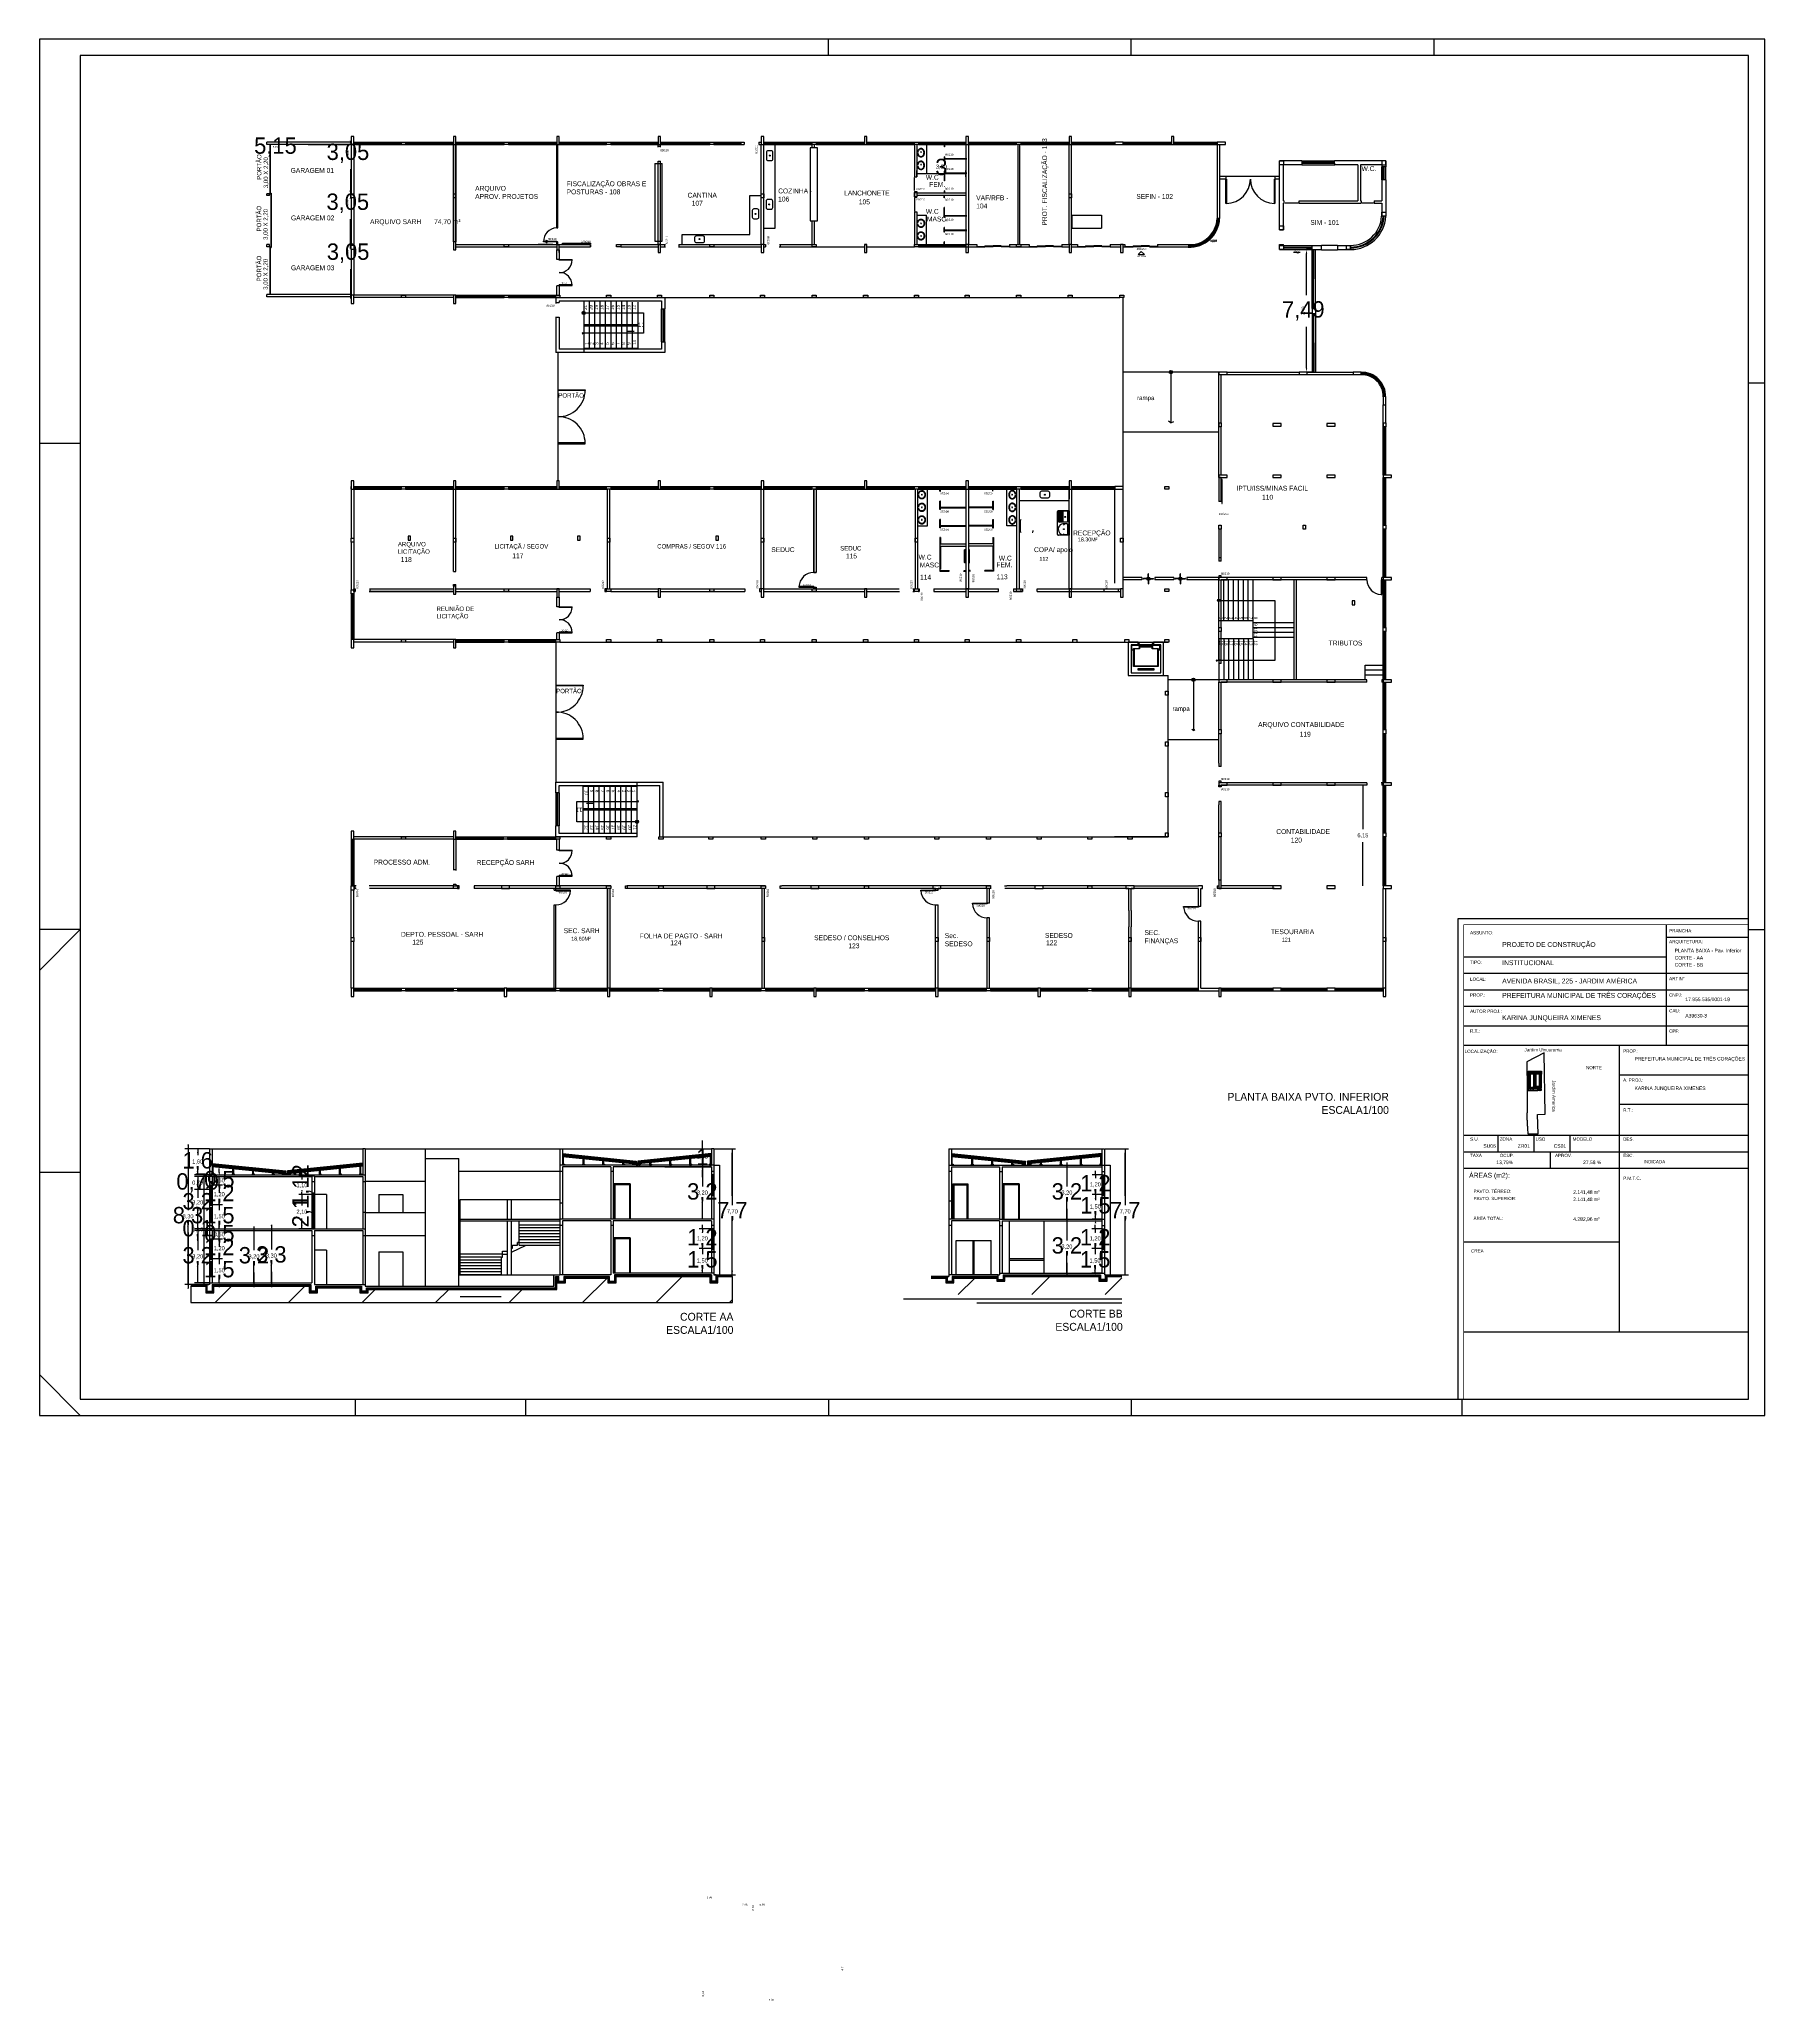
# Model space of a CAD drawing. Header units: metres. Extents: x -999 to 3200, y -1400 to 5056.
# Drawn here: x 1280.5 to 1385.9, y 4557.6 to 4677.7 of the extents above; entities that cross this region are included whole.
import ezdxf

# ---------------------------------------------------------------- set-up
doc = ezdxf.new("R2010")
doc.units = ezdxf.units.M
for name, color, linetype, true_color in [('.5', 7, 'Continuous', 0x000005), ('0.1', 7, 'Continuous', 0x000001), ('0.4', 7, 'Continuous', 0x000008), ('0.8', 7, 'Continuous', 0x000008), ('01', 7, 'Continuous', 0x000001), ('02', 7, 'Continuous', 0x000002), ('1', 7, 'Continuous', 0x000001), ('AMARELO', 7, 'Continuous', 0x000002), ('Block1', 7, 'Continuous', 0x000001), ('Block2', 7, 'Continuous', 0x000002), ('Capa3', 7, 'Continuous', 0x000003), ('Capa4', 7, 'Continuous', 0x000004), ('COLUNAS', 7, 'Continuous', 0x000005), ('COTAS', 7, 'Continuous', 0x000008), ('DESENHO', 7, 'Continuous', 0x010c03), ('JANELAS', 7, 'Continuous', 0x000004), ('Layer1', 7, 'Continuous', 0x000001), ('Layer2', 7, 'Continuous', 0x000002), ('LINHAS', 7, 'Continuous', 0x000002), ('linhasfinas', 7, 'Continuous', 0x000001), ('PAREDE', 7, 'Continuous', 0x000005), ('PORTA', 7, 'Continuous', 0x000003), ('S2MARGF', 7, 'Continuous', 0x000004), ('S2MARGG', 7, 'Continuous', 0x00000d), ('TEXTO', 7, 'Continuous', 0x000008), ('Vão', 7, 'Continuous', 0x000002)]:
    doc.layers.add(name, color=color, linetype=linetype, true_color=true_color)

# ---------------------------------------------------------------- blocks, each defined once
blk = doc.blocks.new('_CLOSEDFILLED')
at = {"color": 0, "linetype": 'BYBLOCK'}
blk.add_solid([(-1, 0.16), (0, 0), (-1, -0.16)], dxfattribs=at)

msp = doc.modelspace()

# ---------------------------------------------------------------- hatches: boundary and pattern name
h = msp.add_hatch()
h.set_pattern_fill('ANSI31')
h.paths.add_polyline_path([(1346.66, 4602.09), (1345.76, 4602.09), (1345.76, 4601.8), (1345.26, 4601.8), (1345.26, 4602.09), (1339.51, 4602.09), (1339.51, 4601.8), (1339.01, 4601.8), (1339.01, 4601.99), (1336.4, 4601.99), (1336.4, 4601.7), (1335.9, 4601.7), (1335.9, 4601.99), (1335, 4601.99), (1335, 4600.99), (1346.66, 4600.99), (1346.66, 4602.09)])
at = {"layer": '0.4'}
h = msp.add_hatch(dxfattribs=at)
h.set_pattern_fill('ANSI31', color=8)
h.paths.add_polyline_path([(1372.29, 4614.44), (1372.29, 4614.53), (1371.48, 4614.53), (1371.48, 4614.44), (1372.29, 4614.44)])
h.paths.add_polyline_path([(1372.29, 4614.53), (1372.29, 4614.63), (1371.48, 4614.63), (1371.48, 4614.53), (1372.29, 4614.53)])
h.paths.add_polyline_path([(1372.29, 4613.61), (1372.29, 4613.7), (1371.96, 4613.7), (1371.96, 4613.61), (1372.29, 4613.61)])
h.paths.add_polyline_path([(1372.2, 4613.64), (1372.16, 4613.62), (1372.13, 4613.64), (1372.16, 4613.63), (1372.2, 4613.64)])
h.paths.add_polyline_path([(1372.25, 4613.55), (1372.25, 4613.61), (1372.07, 4613.61), (1372.07, 4613.51), (1372.19, 4613.51), (1372.19, 4613.55), (1372.25, 4613.55)])
h.paths.add_polyline_path([(1372.07, 4613.53), (1372.07, 4613.61), (1371.96, 4613.61), (1371.48, 4613.61), (1371.48, 4613.53), (1372.07, 4613.53)])
h.paths.add_polyline_path([(1371.81, 4613.56), (1371.77, 4613.54), (1371.74, 4613.56), (1371.77, 4613.55), (1371.81, 4613.56)])
h.paths.add_polyline_path([(1371.48, 4613.53), (1371.48, 4613.45), (1372.07, 4613.45), (1372.07, 4613.53), (1371.48, 4613.53)])
h.paths.add_polyline_path([(1371.81, 4613.49), (1371.77, 4613.5), (1371.74, 4613.49), (1371.77, 4613.51), (1371.81, 4613.49)])
h.paths.add_polyline_path([(1372.2, 4613.64), (1372.13, 4613.64), (1372.13, 4613.66), (1372.2, 4613.66), (1372.2, 4613.64), (1372.2, 4613.64)])
h.paths.add_polyline_path([(1372.2, 4613.56), (1372.13, 4613.56), (1372.13, 4613.58), (1372.2, 4613.58), (1372.2, 4613.56)])
h.paths.add_polyline_path([(1371.81, 4613.56), (1371.74, 4613.56), (1371.74, 4613.58), (1371.81, 4613.58), (1371.81, 4613.56)])
h.paths.add_polyline_path([(1371.81, 4613.48), (1371.74, 4613.48), (1371.74, 4613.5), (1371.81, 4613.5), (1371.81, 4613.48)])
h.paths.add_polyline_path([(1371.92, 4614.49), (1371.85, 4614.49), (1371.85, 4614.5), (1371.92, 4614.5), (1371.92, 4614.49)])
h.paths.add_polyline_path([(1371.92, 4614.56), (1371.85, 4614.56), (1371.85, 4614.58), (1371.92, 4614.58), (1371.92, 4614.56)])
h = msp.add_hatch(dxfattribs=at)
h.set_pattern_fill('ANSI31', color=8)
h.paths.add_polyline_path([(1372.29, 4613.7), (1372.29, 4614.43), (1372.22, 4614.43), (1372.22, 4613.7), (1372.29, 4613.7)])
h.paths.add_polyline_path([(1372.25, 4614.05), (1372.24, 4614.02), (1372.25, 4613.99), (1372.23, 4614.02), (1372.25, 4614.05)])
h.paths.add_polyline_path([(1372.21, 4613.7), (1372.21, 4614.43), (1372.14, 4614.43), (1372.14, 4613.7), (1372.21, 4613.7)])
h.paths.add_polyline_path([(1372.18, 4614.05), (1372.2, 4614.02), (1372.18, 4613.99), (1372.19, 4614.02), (1372.18, 4614.05)])
h.paths.add_polyline_path([(1371.96, 4613.61), (1371.96, 4614.43), (1371.89, 4614.43), (1371.89, 4613.61), (1371.96, 4613.61)])
h.paths.add_polyline_path([(1371.92, 4613.99), (1371.9, 4614.02), (1371.92, 4614.05), (1371.91, 4614.02), (1371.92, 4613.99)])
h.paths.add_polyline_path([(1371.88, 4613.61), (1371.88, 4614.43), (1371.81, 4614.43), (1371.81, 4613.61), (1371.88, 4613.61)])
h.paths.add_polyline_path([(1371.85, 4613.99), (1371.86, 4614.02), (1371.85, 4614.05), (1371.87, 4614.02), (1371.85, 4613.99)])
h.paths.add_polyline_path([(1371.62, 4613.61), (1371.62, 4614.43), (1371.55, 4614.43), (1371.55, 4613.61), (1371.62, 4613.61)])
h.paths.add_polyline_path([(1371.59, 4613.99), (1371.57, 4614.02), (1371.59, 4614.05), (1371.58, 4614.02), (1371.59, 4613.99)])
h.paths.add_polyline_path([(1371.55, 4613.61), (1371.55, 4614.43), (1371.48, 4614.43), (1371.48, 4613.61), (1371.55, 4613.61)])
h.paths.add_polyline_path([(1371.52, 4613.99), (1371.53, 4614.02), (1371.52, 4614.05), (1371.54, 4614.02), (1371.52, 4613.99)])
h.paths.add_polyline_path([(1372.27, 4613.45), (1372.27, 4613.55), (1372.19, 4613.55), (1372.19, 4613.48), (1372.19, 4613.48), (1372.19, 4613.48), (1372.19, 4613.47), (1372.19, 4613.47), (1372.19, 4613.47), (1372.2, 4613.47), (1372.2, 4613.46), (1372.2, 4613.46), (1372.2, 4613.46), (1372.2, 4613.46), (1372.2, 4613.46), (1372.21, 4613.46), (1372.21, 4613.45), (1372.21, 4613.45), (1372.21, 4613.45), (1372.22, 4613.45), (1372.22, 4613.45), (1372.27, 4613.45)])
h.paths.add_polyline_path([(1372.23, 4613.52), (1372.22, 4613.5), (1372.23, 4613.48), (1372.22, 4613.5), (1372.23, 4613.52)])
h.paths.add_polyline_path([(1372.24, 4614.06), (1372.24, 4613.99), (1372.26, 4613.99), (1372.26, 4614.06), (1372.24, 4614.06)])
h.paths.add_polyline_path([(1372.16, 4614.06), (1372.16, 4613.99), (1372.18, 4613.99), (1372.18, 4614.06), (1372.16, 4614.06)])
h.paths.add_polyline_path([(1371.92, 4614.06), (1371.92, 4613.99), (1371.94, 4613.99), (1371.94, 4614.06), (1371.92, 4614.06)])
h.paths.add_polyline_path([(1371.84, 4614.06), (1371.84, 4613.99), (1371.86, 4613.99), (1371.86, 4614.06), (1371.84, 4614.06), (1371.84, 4614.06)])
h.paths.add_polyline_path([(1371.58, 4614.06), (1371.58, 4613.99), (1371.6, 4613.99), (1371.6, 4614.06), (1371.58, 4614.06)])
h.paths.add_polyline_path([(1371.5, 4614.06), (1371.5, 4613.99), (1371.52, 4613.99), (1371.52, 4614.06), (1371.5, 4614.06), (1371.5, 4614.06)])
h.paths.add_polyline_path([(1372.22, 4613.52), (1372.22, 4613.48), (1372.24, 4613.48), (1372.24, 4613.52), (1372.22, 4613.52), (1372.22, 4613.52)])
at = {"layer": '0.8'}
h = msp.add_hatch(dxfattribs=at)
h.set_pattern_fill('ANSI31', color=8)
h.paths.add_polyline_path([(1371.75, 4613.66), (1371.69, 4613.66), (1371.69, 4613.61), (1371.75, 4613.61), (1371.75, 4613.66)])
h.paths.add_polyline_path([(1371.74, 4613.63), (1371.7, 4613.63), (1371.7, 4613.64), (1371.74, 4613.64), (1371.74, 4613.63), (1371.74, 4613.63)])
at = {"layer": '1'}
h = msp.add_hatch(color=8, dxfattribs=at)
h.dxf.hatch_style = 1
h.paths.add_polyline_path([(1371.88, 4614.56), (1371.85, 4614.57), (1371.88, 4614.55), (1371.92, 4614.57), (1371.88, 4614.56)])
h = msp.add_hatch(color=8, dxfattribs=at)
h.dxf.hatch_style = 1
h.paths.add_polyline_path([(1371.88, 4614.51), (1371.85, 4614.5), (1371.88, 4614.52), (1371.92, 4614.5), (1371.88, 4614.51)])
h = msp.add_hatch(color=8, dxfattribs=at)
h.dxf.hatch_style = 1
h.paths.add_polyline_path([(1371.53, 4614.02), (1371.52, 4613.99), (1371.54, 4614.02), (1371.52, 4614.05), (1371.53, 4614.02)])
h = msp.add_hatch(color=8, dxfattribs=at)
h.dxf.hatch_style = 1
h.paths.add_polyline_path([(1371.58, 4614.02), (1371.59, 4613.99), (1371.57, 4614.02), (1371.59, 4614.05), (1371.58, 4614.02)])
h = msp.add_hatch(color=8, dxfattribs=at)
h.dxf.hatch_style = 1
h.paths.add_polyline_path([(1371.72, 4613.63), (1371.7, 4613.63), (1371.72, 4613.62), (1371.74, 4613.63), (1371.72, 4613.63)])
h = msp.add_hatch(color=8, dxfattribs=at)
h.dxf.hatch_style = 1
h.paths.add_polyline_path([(1371.77, 4613.55), (1371.74, 4613.56), (1371.77, 4613.54), (1371.81, 4613.56), (1371.77, 4613.55)])
h = msp.add_hatch(color=8, dxfattribs=at)
h.dxf.hatch_style = 1
h.paths.add_polyline_path([(1371.77, 4613.5), (1371.74, 4613.49), (1371.77, 4613.51), (1371.81, 4613.49), (1371.77, 4613.5)])
h = msp.add_hatch(color=8, dxfattribs=at)
h.dxf.hatch_style = 1
h.paths.add_polyline_path([(1371.86, 4614.02), (1371.85, 4613.99), (1371.87, 4614.02), (1371.85, 4614.05), (1371.86, 4614.02)])
h = msp.add_hatch(color=8, dxfattribs=at)
h.dxf.hatch_style = 1
h.paths.add_polyline_path([(1371.91, 4614.02), (1371.92, 4613.99), (1371.9, 4614.02), (1371.92, 4614.05), (1371.91, 4614.02)])
h = msp.add_hatch(color=8, dxfattribs=at)
h.dxf.hatch_style = 1
h.paths.add_polyline_path([(1372.16, 4613.63), (1372.13, 4613.64), (1372.16, 4613.62), (1372.2, 4613.64), (1372.16, 4613.63)])
h = msp.add_hatch(color=8, dxfattribs=at)
h.dxf.hatch_style = 1
h.paths.add_polyline_path([(1372.16, 4613.58), (1372.13, 4613.57), (1372.16, 4613.59), (1372.2, 4613.57), (1372.16, 4613.58)])
h = msp.add_hatch(color=8, dxfattribs=at)
h.dxf.hatch_style = 1
h.paths.add_polyline_path([(1372.19, 4614.02), (1372.18, 4613.99), (1372.2, 4614.02), (1372.18, 4614.05), (1372.19, 4614.02)])
h = msp.add_hatch(color=8, dxfattribs=at)
h.dxf.hatch_style = 1
h.paths.add_polyline_path([(1372.22, 4613.5), (1372.23, 4613.48), (1372.22, 4613.5), (1372.23, 4613.52), (1372.22, 4613.5)])
h = msp.add_hatch(color=8, dxfattribs=at)
h.dxf.hatch_style = 1
h.paths.add_polyline_path([(1372.24, 4614.02), (1372.25, 4613.99), (1372.23, 4614.02), (1372.25, 4614.05), (1372.24, 4614.02)])
h = msp.add_hatch(dxfattribs=at)
h.set_pattern_fill('ANSI31', color=1)
h.paths.add_polyline_path([(1322.88, 4602.09), (1321.98, 4602.09), (1321.98, 4601.69), (1321.48, 4601.69), (1321.48, 4602.09), (1315.76, 4602.09), (1315.76, 4601.7), (1315.26, 4601.7), (1315.26, 4601.99), (1312.66, 4601.99), (1312.66, 4601.69), (1312.15, 4601.69), (1312.15, 4601.29), (1300.61, 4601.29), (1300.61, 4601.09), (1300.11, 4601.09), (1300.11, 4601.39), (1297.51, 4601.39), (1297.51, 4601.09), (1297.01, 4601.09), (1297.01, 4601.49), (1291.19, 4601.49), (1291.19, 4601.09), (1290.69, 4601.09), (1290.69, 4601.49), (1289.79, 4601.49), (1289.79, 4600.49), (1322.88, 4600.49), (1322.88, 4602.09)])

# ---------------------------------------------------------------- linework, layer by layer
at = {"layer": '.5', "color": 5}
for p, q in [((1305.98, 4662.05), (1305.83, 4662.05)), ((1305.83, 4662.05), (1305.83, 4661.55)), ((1305.83, 4661.55), (1305.98, 4661.55)), ((1305.98, 4661.55), (1305.98, 4662.05)), ((1312.08, 4661.9), (1318.74, 4661.9)), ((1312.08, 4661.9), (1312.08, 4661.55)), ((1312.08, 4661.6), (1312.28, 4661.6)), ((1312.28, 4661.7), (1318.54, 4661.7)), ((1312.28, 4661.7), (1312.28, 4661.6)), ((1313.78, 4661.9), (1318.08, 4661.9)), ((1318.54, 4661.7), (1318.54, 4661.21)), ((1318.74, 4661.9), (1318.74, 4661.21)), ((1312.08, 4660.72), (1312.08, 4658.55)), ((1312.08, 4660.7), (1312.28, 4660.7)), ((1312.28, 4660.7), (1312.28, 4658.75)), ((1313.78, 4660.25), (1317.08, 4660.25)), ((1313.78, 4660.21), (1317.08, 4660.21)), ((1313.78, 4660.17), (1317.08, 4660.17)), ((1318.54, 4661.21), (1318.74, 4661.21)), ((1313.78, 4658.82), (1317.08, 4658.82)), ((1317.08, 4658.78), (1317.08, 4658.82)), ((1318.54, 4659.21), (1318.54, 4658.75)), ((1318.54, 4659.21), (1318.74, 4659.21)), ((1318.74, 4659.21), (1318.74, 4658.55)), ((1318.74, 4658.55), (1312.08, 4658.55)), ((1318.54, 4658.75), (1312.28, 4658.75)), ((1313.78, 4658.78), (1317.08, 4658.78)), ((1299.73, 4641), (1299.58, 4641)), ((1299.58, 4641), (1299.58, 4640.5)), ((1299.73, 4640.5), (1299.73, 4641)), ((1312.08, 4640.85), (1312.08, 4641)), ((1312.08, 4641), (1312.33, 4641)), ((1312.33, 4640.85), (1312.08, 4640.85)), ((1312.33, 4641), (1312.33, 4640.85)), ((1343.66, 4640.85), (1343.91, 4640.85)), ((1346.83, 4640.85), (1347.08, 4640.85)), ((1299.58, 4640.5), (1299.73, 4640.5)), ((1312.08, 4631.63), (1312.08, 4632.29)), ((1312.08, 4632.29), (1318.63, 4632.29)), ((1312.28, 4631.63), (1312.08, 4631.63)), ((1312.28, 4631.63), (1312.28, 4632.09)), ((1312.28, 4632.09), (1318.43, 4632.09)), ((1317.04, 4632.06), (1313.74, 4632.06)), ((1313.74, 4632.06), (1313.74, 4632.02)), ((1317.04, 4632.02), (1313.74, 4632.02)), ((1318.43, 4628.95), (1318.43, 4632.09)), ((1318.63, 4628.95), (1318.63, 4632.29)), ((1317.04, 4630.67), (1313.74, 4630.67)), ((1317.04, 4630.63), (1313.74, 4630.63)), ((1317.04, 4630.59), (1313.74, 4630.59)), ((1312.08, 4628.95), (1312.08, 4629.63)), ((1312.28, 4629.63), (1312.08, 4629.63)), ((1317.04, 4628.95), (1312.08, 4628.95)), ((1312.28, 4629.15), (1312.28, 4629.63)), ((1317.04, 4629.15), (1312.28, 4629.15)), ((1317.04, 4628.95), (1312.74, 4628.95)), ((1317.04, 4628.95), (1317.04, 4629.15))]:
    msp.add_line(p, q, dxfattribs=at)
for points in [[(1299.73, 4671.25), (1299.73, 4671.75), (1299.58, 4671.75), (1299.58, 4671.25), (1299.73, 4671.25)], [(1299.73, 4671.25), (1299.73, 4671.75), (1299.58, 4671.75), (1299.58, 4671.25), (1299.73, 4671.25)], [(1302.9, 4671.25), (1302.65, 4671.25), (1302.65, 4671.4), (1302.9, 4671.4), (1302.9, 4671.25)], [(1305.98, 4671.25), (1305.98, 4671.75), (1305.83, 4671.75), (1305.83, 4671.25), (1305.98, 4671.25)], [(1309.18, 4671.25), (1308.93, 4671.25), (1308.93, 4671.4), (1309.18, 4671.4), (1309.18, 4671.25)], [(1312.28, 4671.25), (1312.28, 4671.75), (1312.13, 4671.75), (1312.13, 4671.25), (1312.28, 4671.25)], [(1315.43, 4671.25), (1315.18, 4671.25), (1315.18, 4671.4), (1315.43, 4671.4), (1315.43, 4671.25)], [(1318.48, 4671.25), (1318.48, 4671.75), (1318.33, 4671.75), (1318.33, 4671.25), (1318.48, 4671.25)], [(1321.73, 4671.25), (1321.48, 4671.25), (1321.48, 4671.4), (1321.73, 4671.4), (1321.73, 4671.25)], [(1324.78, 4671.25), (1324.78, 4671.75), (1324.63, 4671.75), (1324.63, 4671.25), (1324.78, 4671.25)], [(1327.98, 4671.25), (1327.73, 4671.25), (1327.73, 4671.4), (1327.98, 4671.4), (1327.98, 4671.25)], [(1331.08, 4671.25), (1331.08, 4671.75), (1330.93, 4671.75), (1330.93, 4671.25), (1331.08, 4671.25)], [(1334.23, 4671.25), (1333.98, 4671.25), (1333.98, 4671.4), (1334.23, 4671.4), (1334.23, 4671.25)], [(1337.28, 4671.25), (1337.28, 4671.75), (1337.13, 4671.75), (1337.13, 4671.25), (1337.28, 4671.25)], [(1340.48, 4671.25), (1340.23, 4671.25), (1340.23, 4671.4), (1340.48, 4671.4), (1340.48, 4671.25)], [(1343.58, 4671.25), (1343.58, 4671.75), (1343.43, 4671.75), (1343.43, 4671.25), (1343.58, 4671.25)], [(1346.73, 4671.4), (1346.23, 4671.4), (1346.23, 4671.25), (1346.73, 4671.25), (1346.73, 4671.4)], [(1349.83, 4671.25), (1349.83, 4671.75), (1349.68, 4671.75), (1349.68, 4671.25), (1349.83, 4671.25)], [(1352.98, 4671.4), (1352.48, 4671.4), (1352.48, 4671.25), (1352.98, 4671.25), (1352.98, 4671.4)], [(1299.58, 4668), (1299.58, 4668.25), (1299.73, 4668.25), (1299.73, 4668), (1299.58, 4668)], [(1305.83, 4668), (1305.83, 4668.25), (1305.98, 4668.25), (1305.98, 4668), (1305.83, 4668)], [(1324.63, 4668), (1324.63, 4668.25), (1324.78, 4668.25), (1324.78, 4668), (1324.63, 4668)], [(1333.98, 4668.07), (1333.98, 4668.32), (1334.13, 4668.32), (1334.13, 4668.07), (1333.98, 4668.07)], [(1343.43, 4668), (1343.43, 4668.25), (1343.58, 4668.25), (1343.58, 4668), (1343.43, 4668)], [(1299.58, 4664.85), (1299.58, 4665.1), (1299.73, 4665.1), (1299.73, 4664.85), (1299.58, 4664.85)], [(1305.98, 4664.82), (1305.98, 4665.32), (1305.83, 4665.32), (1305.83, 4664.82), (1305.98, 4664.82)], [(1309.18, 4665), (1308.93, 4665), (1308.93, 4665.15), (1309.18, 4665.15), (1309.18, 4665)], [(1312.13, 4665.15), (1312.13, 4664.82), (1312.28, 4664.82)], [(1312.13, 4665.15), (1312.13, 4665.15), (1312.28, 4665.15)], [(1312.28, 4664.65), (1312.28, 4665.15)], [(1316.04, 4665), (1315.79, 4665), (1315.79, 4665.15), (1316.04, 4665.15), (1316.04, 4665)], [(1318.48, 4665.15), (1318.33, 4665.15), (1318.33, 4664.65), (1318.48, 4664.65)], [(1318.48, 4664.65), (1318.48, 4665.15)], [(1321.73, 4665), (1321.48, 4665), (1321.48, 4665.15), (1321.73, 4665.15), (1321.73, 4665)], [(1324.78, 4664.65), (1324.78, 4665.15), (1324.63, 4665.15), (1324.63, 4664.65), (1324.78, 4664.65)], [(1327.98, 4665), (1327.73, 4665), (1327.73, 4665.15), (1327.98, 4665.15), (1327.98, 4665)], [(1331.08, 4664.65), (1331.08, 4665.15), (1330.93, 4665.15), (1330.93, 4664.65), (1331.08, 4664.65)], [(1334.23, 4665), (1333.98, 4665), (1333.98, 4665.15), (1334.23, 4665.15), (1334.23, 4665)], [(1337.28, 4664.65), (1337.28, 4665.15), (1337.13, 4665.15), (1337.13, 4664.65), (1337.28, 4664.65)], [(1340.48, 4665), (1340.23, 4665), (1340.23, 4665.15), (1340.48, 4665.15), (1340.48, 4665)], [(1343.58, 4664.65), (1343.58, 4665.15), (1343.43, 4665.15), (1343.43, 4664.65), (1343.58, 4664.65)], [(1346.73, 4664.65), (1346.73, 4665.15), (1346.58, 4665.15), (1346.58, 4664.65), (1346.73, 4664.65)], [(1299.73, 4661.55), (1299.73, 4662.05), (1299.58, 4662.05), (1299.58, 4661.55), (1299.73, 4661.55)], [(1299.73, 4661.55), (1299.73, 4662.05), (1299.58, 4662.05), (1299.58, 4661.55), (1299.73, 4661.55)], [(1302.9, 4661.9), (1302.65, 4661.9), (1302.65, 4662.05), (1302.9, 4662.05), (1302.9, 4661.9)], [(1309.18, 4661.9), (1308.93, 4661.9), (1308.93, 4662.05), (1309.18, 4662.05), (1309.18, 4661.9)], [(1309.18, 4661.9), (1308.93, 4661.9), (1308.93, 4662.05), (1309.18, 4662.05), (1309.18, 4661.9)], [(1312.33, 4661.9), (1312.08, 4661.9), (1312.08, 4662.05), (1312.33, 4662.05), (1312.33, 4661.9)], [(1315.43, 4661.9), (1315.18, 4661.9), (1315.18, 4662.05), (1315.43, 4662.05), (1315.43, 4661.9)], [(1318.53, 4661.9), (1318.28, 4661.9), (1318.28, 4662.05), (1318.53, 4662.05), (1318.53, 4661.9)], [(1321.73, 4661.9), (1321.48, 4661.9), (1321.48, 4662.05), (1321.73, 4662.05), (1321.73, 4661.9)], [(1324.83, 4661.9), (1324.58, 4661.9), (1324.58, 4662.05), (1324.83, 4662.05), (1324.83, 4661.9)], [(1327.98, 4661.9), (1327.73, 4661.9), (1327.73, 4662.05), (1327.98, 4662.05), (1327.98, 4661.9)], [(1331.13, 4661.9), (1330.88, 4661.9), (1330.88, 4662.05), (1331.13, 4662.05), (1331.13, 4661.9)], [(1334.23, 4661.9), (1333.98, 4661.9), (1333.98, 4662.05), (1334.23, 4662.05), (1334.23, 4661.9)], [(1337.33, 4661.9), (1337.08, 4661.9), (1337.08, 4662.05), (1337.33, 4662.05), (1337.33, 4661.9)], [(1340.48, 4661.9), (1340.23, 4661.9), (1340.23, 4662.05), (1340.48, 4662.05), (1340.48, 4661.9)], [(1343.63, 4661.9), (1343.38, 4661.9), (1343.38, 4662.05), (1343.63, 4662.05), (1343.63, 4661.9)], [(1346.78, 4661.9), (1346.53, 4661.9), (1346.53, 4662.05), (1346.78, 4662.05), (1346.78, 4661.9)], [(1353.08, 4657.35), (1352.58, 4657.35), (1352.58, 4657.2), (1353.08, 4657.2), (1353.08, 4657.35)], [(1357.98, 4657.35), (1357.48, 4657.35), (1357.48, 4657.2), (1357.98, 4657.2), (1357.98, 4657.35)], [(1361.28, 4657.35), (1360.78, 4657.35), (1360.78, 4657.2), (1361.28, 4657.2), (1361.28, 4657.35)], [(1362.63, 4655.85), (1362.63, 4655.35), (1362.78, 4655.35), (1362.78, 4655.85), (1362.63, 4655.85)], [(1352.73, 4654.25), (1352.73, 4654), (1352.58, 4654), (1352.58, 4654.25), (1352.73, 4654.25)], [(1356.38, 4654.2), (1355.88, 4654.2), (1355.88, 4654.05), (1356.38, 4654.05), (1356.38, 4654.2)], [(1359.68, 4654.2), (1359.18, 4654.2), (1359.18, 4654.05), (1359.68, 4654.05), (1359.68, 4654.2)], [(1362.78, 4654.25), (1362.78, 4654), (1362.63, 4654), (1362.63, 4654.25), (1362.78, 4654.25)], [(1299.73, 4650.2), (1299.73, 4650.7), (1299.58, 4650.7), (1299.58, 4650.2), (1299.73, 4650.2)], [(1305.98, 4650.2), (1305.98, 4650.7), (1305.83, 4650.7), (1305.83, 4650.2), (1305.98, 4650.2)], [(1312.28, 4650.2), (1312.28, 4650.7), (1312.13, 4650.7), (1312.13, 4650.2), (1312.28, 4650.2)], [(1318.48, 4650.2), (1318.48, 4650.7), (1318.33, 4650.7), (1318.33, 4650.2), (1318.48, 4650.2)], [(1324.78, 4650.2), (1324.78, 4650.7), (1324.63, 4650.7), (1324.63, 4650.2), (1324.78, 4650.2)], [(1331.08, 4650.2), (1331.08, 4650.7), (1330.93, 4650.7), (1330.93, 4650.2), (1331.08, 4650.2)], [(1337.28, 4650.2), (1337.28, 4650.7), (1337.13, 4650.7), (1337.13, 4650.2), (1337.28, 4650.2)], [(1343.58, 4650.2), (1343.58, 4650.7), (1343.43, 4650.7), (1343.43, 4650.2), (1343.58, 4650.2)], [(1353.08, 4651.05), (1352.58, 4651.05), (1352.58, 4650.9), (1353.08, 4650.9), (1353.08, 4651.05)], [(1356.38, 4651.05), (1355.88, 4651.05), (1355.88, 4650.9), (1356.38, 4650.9), (1356.38, 4651.05)], [(1359.68, 4651.05), (1359.18, 4651.05), (1359.18, 4650.9), (1359.68, 4650.9), (1359.68, 4651.05)], [(1363.13, 4651.05), (1362.63, 4651.05), (1362.63, 4650.9), (1363.13, 4650.9), (1363.13, 4651.05)], [(1302.9, 4650.2), (1302.65, 4650.2), (1302.65, 4650.35), (1302.9, 4650.35), (1302.9, 4650.2)], [(1309.18, 4650.2), (1308.93, 4650.2), (1308.93, 4650.35), (1309.18, 4650.35), (1309.18, 4650.2)], [(1315.43, 4650.2), (1315.18, 4650.2), (1315.18, 4650.35), (1315.43, 4650.35), (1315.43, 4650.2)], [(1321.73, 4650.2), (1321.48, 4650.2), (1321.48, 4650.35), (1321.73, 4650.35), (1321.73, 4650.2)], [(1327.98, 4650.2), (1327.73, 4650.2), (1327.73, 4650.35), (1327.98, 4650.35), (1327.98, 4650.2)], [(1334.23, 4650.2), (1333.98, 4650.2), (1333.98, 4650.35), (1334.23, 4650.35), (1334.23, 4650.2)], [(1340.48, 4650.2), (1340.23, 4650.2), (1340.23, 4650.35), (1340.48, 4650.35), (1340.48, 4650.2)], [(1346.73, 4650.35), (1346.23, 4650.35), (1346.23, 4650.2), (1346.73, 4650.2), (1346.73, 4650.35)], [(1349.53, 4650.2), (1349.28, 4650.2), (1349.28, 4650.35), (1349.53, 4650.35), (1349.53, 4650.2)], [(1299.58, 4646.95), (1299.58, 4647.2), (1299.73, 4647.2), (1299.73, 4646.95), (1299.58, 4646.95)], [(1303.06, 4647.33), (1303.06, 4647.08), (1303.21, 4647.08), (1303.21, 4647.33), (1303.06, 4647.33)], [(1305.83, 4646.95), (1305.83, 4647.2), (1305.98, 4647.2), (1305.98, 4646.95), (1305.83, 4646.95)], [(1309.31, 4647.33), (1309.31, 4647.08), (1309.46, 4647.08), (1309.46, 4647.33), (1309.31, 4647.33)], [(1313.41, 4647.33), (1313.41, 4647.08), (1313.56, 4647.08), (1313.56, 4647.33), (1313.41, 4647.33)], [(1315.23, 4646.95), (1315.23, 4647.2), (1315.38, 4647.2), (1315.38, 4646.95), (1315.23, 4646.95)], [(1321.86, 4647.33), (1321.86, 4647.08), (1322.01, 4647.08), (1322.01, 4647.33), (1321.86, 4647.33)], [(1324.63, 4646.95), (1324.63, 4647.2), (1324.78, 4647.2), (1324.78, 4646.95), (1324.63, 4646.95)], [(1334.03, 4646.95), (1334.03, 4647.2), (1334.18, 4647.2), (1334.18, 4646.95), (1334.03, 4646.95)], [(1346.58, 4646.95), (1346.58, 4647.2), (1346.73, 4647.2), (1346.73, 4646.95), (1346.58, 4646.95)], [(1352.73, 4648), (1352.73, 4647.75), (1352.58, 4647.75), (1352.58, 4648), (1352.73, 4648)], [(1357.88, 4648), (1357.88, 4647.75), (1357.73, 4647.75), (1357.73, 4648), (1357.88, 4648)], [(1362.78, 4648), (1362.78, 4647.75), (1362.63, 4647.75), (1362.63, 4648), (1362.78, 4648)], [(1353.08, 4644.8), (1352.58, 4644.8), (1352.58, 4644.65), (1353.08, 4644.65), (1353.08, 4644.8)], [(1356.38, 4644.8), (1355.88, 4644.8), (1355.88, 4644.65), (1356.38, 4644.65), (1356.38, 4644.8)], [(1359.68, 4644.8), (1359.18, 4644.8), (1359.18, 4644.65), (1359.68, 4644.65), (1359.68, 4644.8)], [(1363.13, 4644.8), (1362.63, 4644.8), (1362.63, 4644.65), (1363.13, 4644.65), (1363.13, 4644.8)], [(1299.58, 4643.8), (1299.58, 4644.05), (1299.73, 4644.05), (1299.73, 4643.8), (1299.58, 4643.8)], [(1305.98, 4643.77), (1305.98, 4644.27), (1305.83, 4644.27), (1305.83, 4643.77), (1305.98, 4643.77)], [(1309.18, 4643.95), (1308.93, 4643.95), (1308.93, 4644.1), (1309.18, 4644.1), (1309.18, 4643.95)], [(1312.28, 4643.6), (1312.28, 4644.1), (1312.13, 4644.1), (1312.13, 4643.6), (1312.28, 4643.6)], [(1315.43, 4643.95), (1315.18, 4643.95), (1315.18, 4644.1), (1315.43, 4644.1), (1315.43, 4643.95)], [(1318.48, 4643.6), (1318.48, 4644.1), (1318.33, 4644.1), (1318.33, 4643.6), (1318.48, 4643.6)], [(1321.73, 4643.95), (1321.48, 4643.95), (1321.48, 4644.1), (1321.73, 4644.1), (1321.73, 4643.95)], [(1324.78, 4643.6), (1324.78, 4644.1), (1324.63, 4644.1), (1324.63, 4643.6), (1324.78, 4643.6)], [(1327.98, 4643.95), (1327.73, 4643.95), (1327.73, 4644.1), (1327.98, 4644.1), (1327.98, 4643.95)], [(1331.08, 4643.6), (1331.08, 4644.1), (1330.93, 4644.1), (1330.93, 4643.6), (1331.08, 4643.6)], [(1334.23, 4643.95), (1333.98, 4643.95), (1333.98, 4644.1), (1334.23, 4644.1), (1334.23, 4643.95)], [(1337.28, 4643.6), (1337.28, 4644.1), (1337.13, 4644.1), (1337.13, 4643.6), (1337.28, 4643.6)], [(1340.48, 4643.95), (1340.23, 4643.95), (1340.23, 4644.1), (1340.48, 4644.1), (1340.48, 4643.95)], [(1343.58, 4643.6), (1343.58, 4644.1), (1343.43, 4644.1), (1343.43, 4643.6), (1343.58, 4643.6)], [(1346.73, 4643.6), (1346.73, 4644.1), (1346.58, 4644.1), (1346.58, 4643.6), (1346.73, 4643.6)], [(1349.53, 4643.95), (1349.28, 4643.95), (1349.28, 4644.1), (1349.53, 4644.1), (1349.53, 4643.95)], [(1360.73, 4643.38), (1360.73, 4643.13), (1360.88, 4643.13), (1360.88, 4643.38), (1360.73, 4643.38)], [(1302.9, 4640.85), (1302.65, 4640.85), (1302.65, 4641), (1302.9, 4641), (1302.9, 4640.85)], [(1305.98, 4640.5), (1305.98, 4641), (1305.83, 4641), (1305.83, 4640.5), (1305.98, 4640.5)], [(1309.18, 4640.85), (1308.93, 4640.85), (1308.93, 4641), (1309.18, 4641), (1309.18, 4640.85)], [(1315.43, 4640.85), (1315.18, 4640.85), (1315.18, 4641), (1315.43, 4641), (1315.43, 4640.85)], [(1318.53, 4640.85), (1318.28, 4640.85), (1318.28, 4641), (1318.53, 4641), (1318.53, 4640.85)], [(1321.73, 4640.85), (1321.48, 4640.85), (1321.48, 4641), (1321.73, 4641), (1321.73, 4640.85)], [(1324.83, 4640.85), (1324.58, 4640.85), (1324.58, 4641), (1324.83, 4641), (1324.83, 4640.85)], [(1327.98, 4640.85), (1327.73, 4640.85), (1327.73, 4641), (1327.98, 4641), (1327.98, 4640.85)], [(1331.13, 4640.85), (1330.88, 4640.85), (1330.88, 4641), (1331.13, 4641), (1331.13, 4640.85)], [(1334.23, 4640.85), (1333.98, 4640.85), (1333.98, 4641), (1334.23, 4641), (1334.23, 4640.85)], [(1337.33, 4640.85), (1337.08, 4640.85), (1337.08, 4641), (1337.33, 4641), (1337.33, 4640.85)], [(1340.48, 4640.85), (1340.23, 4640.85), (1340.23, 4641), (1340.48, 4641), (1340.48, 4640.85)], [(1343.66, 4640.85), (1343.66, 4641), (1343.91, 4641), (1343.91, 4640.85)], [(1346.83, 4640.85), (1346.83, 4641), (1347.08, 4641), (1347.08, 4640.85)], [(1349.53, 4640.85), (1349.28, 4640.85), (1349.28, 4641), (1349.53, 4641), (1349.53, 4640.85)], [(1352.73, 4641.75), (1352.73, 4641.5), (1352.58, 4641.5), (1352.58, 4641.75), (1352.73, 4641.75)], [(1362.78, 4641.75), (1362.78, 4641.5), (1362.63, 4641.5), (1362.63, 4641.75), (1362.78, 4641.75)], [(1353.08, 4638.55), (1352.58, 4638.55), (1352.58, 4638.4), (1353.08, 4638.4), (1353.08, 4638.55)], [(1356.38, 4638.55), (1355.88, 4638.55), (1355.88, 4638.4), (1356.38, 4638.4), (1356.38, 4638.55)], [(1359.68, 4638.55), (1359.18, 4638.55), (1359.18, 4638.4), (1359.68, 4638.4), (1359.68, 4638.55)], [(1363.13, 4638.55), (1362.63, 4638.55), (1362.63, 4638.4), (1363.13, 4638.4), (1363.13, 4638.55)], [(1352.73, 4635.5), (1352.73, 4635.25), (1352.58, 4635.25), (1352.58, 4635.5), (1352.73, 4635.5)], [(1362.78, 4635.5), (1362.78, 4635.25), (1362.63, 4635.25), (1362.63, 4635.5), (1362.78, 4635.5)], [(1353.08, 4632.25), (1352.58, 4632.25), (1352.58, 4632.1), (1353.08, 4632.1), (1353.08, 4632.25)], [(1356.38, 4632.25), (1355.88, 4632.25), (1355.88, 4632.1), (1356.38, 4632.1), (1356.38, 4632.25)], [(1359.68, 4632.25), (1359.18, 4632.25), (1359.18, 4632.1), (1359.68, 4632.1), (1359.68, 4632.25)], [(1363.13, 4632.25), (1362.63, 4632.25), (1362.63, 4632.1), (1363.13, 4632.1), (1363.13, 4632.25)], [(1299.73, 4628.8), (1299.73, 4629.3), (1299.58, 4629.3), (1299.58, 4628.8), (1299.73, 4628.8)], [(1302.9, 4628.8), (1302.65, 4628.8), (1302.65, 4628.95), (1302.9, 4628.95), (1302.9, 4628.8)], [(1305.98, 4628.8), (1305.98, 4629.3), (1305.83, 4629.3), (1305.83, 4628.8), (1305.98, 4628.8)], [(1305.98, 4628.8), (1305.98, 4629.3), (1305.83, 4629.3), (1305.83, 4628.8), (1305.98, 4628.8)], [(1352.73, 4629.2), (1352.73, 4628.95), (1352.58, 4628.95), (1352.58, 4629.2), (1352.73, 4629.2)], [(1362.78, 4629.2), (1362.78, 4628.95), (1362.63, 4628.95), (1362.63, 4629.2), (1362.78, 4629.2)], [(1299.73, 4625.95), (1299.73, 4625.7), (1299.58, 4625.7), (1299.58, 4625.95), (1299.73, 4625.95)], [(1309.25, 4625.95), (1308.75, 4625.95), (1308.75, 4625.8), (1309.25, 4625.8), (1309.25, 4625.95)], [(1312.33, 4625.8), (1312.08, 4625.8), (1312.08, 4625.95), (1312.33, 4625.95), (1312.33, 4625.8)], [(1318.63, 4625.8), (1318.38, 4625.8), (1318.38, 4625.95), (1318.63, 4625.95), (1318.63, 4625.8)], [(1321.8, 4625.95), (1321.3, 4625.95), (1321.3, 4625.8), (1321.8, 4625.8), (1321.8, 4625.95)], [(1328.15, 4625.95), (1327.65, 4625.95), (1327.65, 4625.8), (1328.15, 4625.8), (1328.15, 4625.95)], [(1331.18, 4625.8), (1330.93, 4625.8), (1330.93, 4625.95), (1331.18, 4625.95), (1331.18, 4625.8)], [(1335.6, 4625.95), (1335.1, 4625.95), (1335.1, 4625.8), (1335.6, 4625.8), (1335.6, 4625.95)], [(1341.85, 4625.95), (1341.35, 4625.95), (1341.35, 4625.8), (1341.85, 4625.8), (1341.85, 4625.95)], [(1344.83, 4625.8), (1344.58, 4625.8), (1344.58, 4625.95), (1344.83, 4625.95), (1344.83, 4625.8)], [(1347.4, 4625.95), (1346.9, 4625.95), (1346.9, 4625.8), (1347.4, 4625.8), (1347.4, 4625.95)], [(1352.73, 4625.8), (1352.73, 4626.3), (1352.58, 4626.3), (1352.58, 4625.8), (1352.73, 4625.8)], [(1356.38, 4625.95), (1355.88, 4625.95), (1355.88, 4625.8), (1356.38, 4625.8), (1356.38, 4625.95)], [(1359.68, 4625.95), (1359.18, 4625.95), (1359.18, 4625.8), (1359.68, 4625.8), (1359.68, 4625.95)], [(1363.13, 4625.95), (1362.63, 4625.95), (1362.63, 4625.8), (1363.13, 4625.8), (1363.13, 4625.95)], [(1299.73, 4622.8), (1299.73, 4622.55), (1299.58, 4622.55), (1299.58, 4622.8), (1299.73, 4622.8)], [(1324.83, 4622.8), (1324.83, 4622.55), (1324.68, 4622.55), (1324.68, 4622.8), (1324.83, 4622.8)], [(1335.43, 4622.8), (1335.43, 4622.55), (1335.28, 4622.55), (1335.28, 4622.8), (1335.43, 4622.8)], [(1338.58, 4622.8), (1338.58, 4622.55), (1338.43, 4622.55), (1338.43, 4622.8), (1338.58, 4622.8)], [(1347.23, 4622.8), (1347.23, 4622.55), (1347.08, 4622.55), (1347.08, 4622.8), (1347.23, 4622.8)], [(1351.48, 4622.8), (1351.48, 4622.55), (1351.33, 4622.55), (1351.33, 4622.8), (1351.48, 4622.8)], [(1362.78, 4622.8), (1362.78, 4622.55), (1362.63, 4622.55), (1362.63, 4622.8), (1362.78, 4622.8)], [(1299.73, 4619.2), (1299.73, 4619.7), (1299.58, 4619.7), (1299.58, 4619.2), (1299.73, 4619.2)], [(1302.9, 4619.55), (1302.65, 4619.55), (1302.65, 4619.7), (1302.9, 4619.7), (1302.9, 4619.55)], [(1306.08, 4619.55), (1305.83, 4619.55), (1305.83, 4619.7), (1306.08, 4619.7), (1306.08, 4619.55)], [(1309.08, 4619.2), (1309.08, 4619.7), (1308.93, 4619.7), (1308.93, 4619.2), (1309.08, 4619.2)], [(1312.33, 4619.55), (1312.08, 4619.55), (1312.08, 4619.7), (1312.33, 4619.7), (1312.33, 4619.55)], [(1315.38, 4619.2), (1315.38, 4619.7), (1315.23, 4619.7), (1315.23, 4619.2), (1315.38, 4619.2)], [(1318.63, 4619.55), (1318.38, 4619.55), (1318.38, 4619.7), (1318.63, 4619.7), (1318.63, 4619.55)], [(1321.63, 4619.2), (1321.63, 4619.7), (1321.48, 4619.7), (1321.48, 4619.2), (1321.63, 4619.2)], [(1324.88, 4619.55), (1324.63, 4619.55), (1324.63, 4619.7), (1324.88, 4619.7), (1324.88, 4619.55)], [(1327.98, 4619.2), (1327.98, 4619.7), (1327.83, 4619.7), (1327.83, 4619.2), (1327.98, 4619.2)], [(1331.18, 4619.55), (1330.93, 4619.55), (1330.93, 4619.7), (1331.18, 4619.7), (1331.18, 4619.55)], [(1335.43, 4619.2), (1335.43, 4619.7), (1335.28, 4619.7), (1335.28, 4619.2), (1335.43, 4619.2)], [(1338.63, 4619.55), (1338.38, 4619.55), (1338.38, 4619.7), (1338.63, 4619.7), (1338.63, 4619.55)], [(1341.68, 4619.2), (1341.68, 4619.7), (1341.53, 4619.7), (1341.53, 4619.2), (1341.68, 4619.2)], [(1344.83, 4619.55), (1344.58, 4619.55), (1344.58, 4619.7), (1344.83, 4619.7), (1344.83, 4619.55)], [(1347.23, 4619.2), (1347.23, 4619.7), (1347.08, 4619.7), (1347.08, 4619.2), (1347.23, 4619.2)], [(1352.73, 4619.2), (1352.73, 4619.7), (1352.58, 4619.7), (1352.58, 4619.2), (1352.73, 4619.2)], [(1356.38, 4619.7), (1355.88, 4619.7), (1355.88, 4619.55), (1356.38, 4619.55), (1356.38, 4619.7)], [(1359.68, 4619.7), (1359.18, 4619.7), (1359.18, 4619.55), (1359.68, 4619.55), (1359.68, 4619.7)], [(1362.63, 4619.7), (1362.63, 4619.2), (1362.78, 4619.2), (1362.78, 4619.7), (1362.63, 4619.7)]]:
    msp.add_lwpolyline(points, dxfattribs=at)
at = {"color": 7}
for p, q in [((1299.58, 4671.4), (1294.43, 4671.4)), ((1294.43, 4671.25), (1294.43, 4671.4)), ((1299.58, 4671.25), (1294.58, 4671.25)), ((1299.58, 4671.25), (1299.58, 4671.4)), ((1299.58, 4671.25), (1299.58, 4668.25)), ((1299.73, 4671.4), (1305.83, 4671.4)), ((1299.73, 4671.25), (1305.83, 4671.25)), ((1299.73, 4671.25), (1299.73, 4668.25)), ((1312.13, 4666.17), (1312.13, 4671.25)), ((1312.2, 4666.17), (1312.2, 4671.25)), ((1318.33, 4671.1), (1318.33, 4671.25)), ((1318.33, 4671.15), (1318.48, 4671.15)), ((1318.48, 4671.1), (1318.48, 4671.25)), ((1323.38, 4671.4), (1323.58, 4671.4)), ((1323.38, 4671.4), (1323.38, 4671.25)), ((1323.38, 4671.25), (1323.58, 4671.25)), ((1323.58, 4671.4), (1323.58, 4671.25)), ((1324.48, 4671.4), (1324.63, 4671.4)), ((1324.48, 4671.4), (1324.48, 4671.25)), ((1324.48, 4671.25), (1324.63, 4671.25)), ((1324.63, 4665.15), (1324.63, 4671.25)), ((1324.78, 4665.15), (1324.78, 4671.25)), ((1327.73, 4671.05), (1327.73, 4671.25)), ((1327.88, 4671.05), (1327.88, 4671.25)), ((1333.98, 4671.25), (1333.98, 4669.29)), ((1334.13, 4671.25), (1334.13, 4669.29)), ((1337.13, 4671.25), (1337.13, 4665.15)), ((1337.28, 4671.25), (1337.28, 4665.15)), ((1340.3, 4671.25), (1340.3, 4665.15)), ((1340.4, 4671.25), (1340.4, 4665.15)), ((1343.43, 4665.15), (1343.43, 4671.25)), ((1343.58, 4665.15), (1343.58, 4671.25)), ((1352.48, 4671.34), (1352.48, 4666.74)), ((1352.48, 4671.25), (1352.48, 4666.74)), ((1352.63, 4671.25), (1352.63, 4666.74)), ((1318.33, 4670.25), (1318.48, 4670.25)), ((1318.33, 4670.1), (1318.33, 4670.25)), ((1318.33, 4665.35), (1318.33, 4670.1)), ((1318.48, 4670.1), (1318.48, 4670.25)), ((1318.48, 4665.35), (1318.48, 4670.1)), ((1357.66, 4670.27), (1357.66, 4670.02)), ((1359.66, 4670.02), (1359.65, 4670.27)), ((1333.98, 4669.29), (1334.13, 4669.29)), ((1294.43, 4668.15), (1294.43, 4668.25)), ((1294.58, 4668.15), (1294.58, 4668.25)), ((1299.58, 4668), (1299.58, 4665.1)), ((1299.73, 4668), (1299.73, 4665.1)), ((1333.98, 4668.39), (1333.98, 4668.04)), ((1333.98, 4668.39), (1334.13, 4668.39)), ((1333.98, 4668.04), (1334.13, 4668.04)), ((1334.13, 4668.39), (1334.13, 4668.04)), ((1337.13, 4668.29), (1334.13, 4668.29)), ((1337.13, 4668.14), (1334.13, 4668.14)), ((1312.13, 4666.17), (1312.2, 4666.17)), ((1327.73, 4665.15), (1327.73, 4666.6)), ((1327.88, 4665.15), (1327.88, 4666.6)), ((1333.98, 4667.14), (1333.98, 4665.15)), ((1333.98, 4667.14), (1334.13, 4667.14)), ((1334.13, 4667.14), (1334.13, 4665.15)), ((1343.61, 4666.95), (1345.41, 4666.95)), ((1343.61, 4666.95), (1343.61, 4666.15)), ((1343.61, 4666.15), (1345.41, 4666.15)), ((1345.41, 4666.95), (1345.41, 4666.15)), ((1294.43, 4665), (1294.43, 4665.15)), ((1294.58, 4665), (1294.43, 4665)), ((1294.58, 4665), (1294.58, 4665.15)), ((1299.58, 4664.85), (1299.58, 4662.05)), ((1299.73, 4664.85), (1299.73, 4662.05)), ((1305.98, 4665.15), (1312.13, 4665.15)), ((1305.98, 4665), (1312.13, 4665)), ((1311.89, 4665.15), (1310.99, 4665.15)), ((1311.33, 4665.35), (1312.13, 4665.35)), ((1312.13, 4665.32), (1311.33, 4665.32)), ((1311.47, 4665.37), (1311.47, 4665.38)), ((1311.47, 4665.3), (1311.47, 4665.29)), ((1311.48, 4665.39), (1311.55, 4665.39)), ((1311.55, 4665.38), (1311.48, 4665.38)), ((1311.48, 4665.38), (1311.48, 4665.37)), ((1311.48, 4665.29), (1311.48, 4665.3)), ((1311.55, 4665.29), (1311.48, 4665.29)), ((1311.48, 4665.28), (1311.55, 4665.28)), ((1311.55, 4665.39), (1311.55, 4665.38)), ((1311.55, 4665.28), (1311.55, 4665.29)), ((1312.13, 4665.15), (1312.13, 4665.35)), ((1312.13, 4665.35), (1312.13, 4665.32)), ((1312.13, 4665.32), (1312.2, 4665.32)), ((1312.13, 4665.15), (1312.13, 4665.3)), ((1312.13, 4664.23), (1312.13, 4664.82)), ((1312.2, 4665.15), (1312.2, 4665.32)), ((1312.28, 4665.15), (1314.19, 4665.15)), ((1312.28, 4665), (1314.19, 4665)), ((1312.28, 4664.82), (1312.28, 4664.23)), ((1314.19, 4665.15), (1314.19, 4665)), ((1314.19, 4665), (1314.19, 4665.15)), ((1315.79, 4665.15), (1315.84, 4665.15)), ((1316.04, 4665.15), (1318.77, 4665.15)), ((1316.04, 4665), (1318.33, 4665)), ((1318.33, 4665.15), (1318.33, 4665.35)), ((1318.48, 4665.15), (1318.48, 4665.35)), ((1318.48, 4665), (1318.77, 4665)), ((1318.72, 4665.15), (1318.72, 4665)), ((1319.57, 4665), (1324.63, 4665)), ((1319.59, 4665.15), (1324.63, 4665.15)), ((1319.62, 4665), (1319.62, 4665.15)), ((1324.78, 4665.15), (1324.88, 4665.15)), ((1324.78, 4665), (1324.88, 4665)), ((1324.88, 4665.15), (1324.88, 4665)), ((1325.73, 4665), (1327.98, 4665)), ((1325.75, 4665.15), (1327.98, 4665.15)), ((1325.78, 4665.15), (1325.78, 4665)), ((1327.88, 4665.15), (1327.88, 4665.3)), ((1330.93, 4665.15), (1331.08, 4665.15)), ((1333.98, 4665.15), (1334.03, 4665.15)), ((1337.13, 4665), (1337.79, 4665)), ((1337.28, 4665.15), (1337.79, 4665.15)), ((1337.79, 4665.15), (1337.79, 4665)), ((1339.79, 4665.15), (1340.99, 4665.15)), ((1339.79, 4665.15), (1339.79, 4665)), ((1339.79, 4665), (1340.99, 4665)), ((1340.99, 4665.15), (1340.99, 4665)), ((1342.99, 4665.15), (1343.43, 4665.15)), ((1342.99, 4665.15), (1342.99, 4665)), ((1342.99, 4665), (1343.43, 4665)), ((1343.58, 4665.15), (1343.94, 4665.15)), ((1343.58, 4665), (1343.94, 4665)), ((1343.94, 4665.15), (1343.94, 4665)), ((1345.94, 4665.15), (1346.58, 4665.15)), ((1345.94, 4665.15), (1345.94, 4665)), ((1345.94, 4665), (1346.58, 4665)), ((1346.73, 4665.15), (1346.84, 4665.15)), ((1346.73, 4665), (1346.84, 4665)), ((1346.84, 4665.15), (1346.84, 4665)), ((1348.34, 4665), (1350.72, 4665)), ((1348.84, 4665.15), (1348.84, 4665)), ((1348.84, 4665.15), (1350.72, 4665.15)), ((1358.28, 4664.84), (1357.94, 4664.84)), ((1358.28, 4661.24), (1358.28, 4664.84)), ((1312.28, 4664.23), (1312.13, 4664.23)), ((1357.94, 4662.06), (1357.94, 4664.59)), ((1312.13, 4662.05), (1312.13, 4662.63)), ((1312.28, 4662.63), (1312.13, 4662.63)), ((1312.28, 4662.63), (1312.28, 4662.05)), ((1299.58, 4662.1), (1294.43, 4662.1)), ((1294.43, 4661.95), (1294.43, 4662.1)), ((1299.58, 4661.95), (1294.43, 4661.95)), ((1305.83, 4662.05), (1299.73, 4662.05)), ((1299.73, 4661.9), (1299.73, 4662.05)), ((1305.83, 4661.9), (1299.73, 4661.9)), ((1305.98, 4661.9), (1305.98, 4662.05)), ((1314.11, 4661.7), (1314.11, 4658.75)), ((1314.44, 4661.7), (1314.44, 4658.75)), ((1314.77, 4661.7), (1314.77, 4660.25)), ((1315.1, 4661.7), (1315.1, 4660.25)), ((1315.43, 4661.7), (1315.43, 4660.25)), ((1315.76, 4661.7), (1315.76, 4660.25)), ((1316.09, 4661.7), (1316.09, 4660.25)), ((1316.42, 4661.7), (1316.42, 4660.25)), ((1316.75, 4661.63), (1316.75, 4660.25)), ((1317.08, 4661.63), (1317.08, 4658.75)), ((1318.74, 4661.9), (1346.53, 4661.9)), ((1346.73, 4650.35), (1346.73, 4661.9)), ((1358.28, 4661.24), (1358.28, 4660.94)), ((1358.28, 4661.24), (1358.48, 4661.24)), ((1358.48, 4661.24), (1358.48, 4660.94)), ((1313.68, 4660.97), (1317.44, 4660.97)), ((1314.77, 4660.17), (1314.77, 4658.75)), ((1315.1, 4660.17), (1315.1, 4658.75)), ((1315.43, 4660.17), (1315.43, 4658.75)), ((1315.76, 4660.17), (1315.76, 4658.75)), ((1316.09, 4660.17), (1316.09, 4658.75)), ((1316.42, 4660.17), (1316.42, 4658.75)), ((1316.75, 4660.17), (1316.75, 4658.75)), ((1317.44, 4660.97), (1317.44, 4659.73)), ((1357.94, 4657.6), (1357.94, 4660.12)), ((1358.28, 4660.94), (1358.48, 4660.94)), ((1313.68, 4659.73), (1313.73, 4659.78)), ((1317.44, 4659.73), (1313.68, 4659.73)), ((1313.68, 4659.73), (1313.72, 4659.66)), ((1316.75, 4658.78), (1316.75, 4658.75)), ((1349.65, 4657.35), (1349.65, 4654.25)), ((1352.58, 4657.2), (1352.58, 4657.35)), ((1352.58, 4657.2), (1352.58, 4657.3)), ((1352.58, 4654.25), (1352.58, 4657.2)), ((1352.73, 4654.25), (1352.73, 4657.2)), ((1353.08, 4657.35), (1357.48, 4657.35)), ((1353.08, 4657.2), (1357.48, 4657.2)), ((1358.28, 4657.35), (1357.94, 4657.35)), ((1357.98, 4657.35), (1360.78, 4657.35)), ((1357.98, 4657.2), (1360.78, 4657.2)), ((1352.58, 4655.25), (1352.58, 4655.45)), ((1362.63, 4654.2), (1362.63, 4655.35)), ((1362.78, 4654.25), (1362.78, 4655.35)), ((1352.58, 4654.2), (1352.58, 4654.05)), ((1352.73, 4654.2), (1352.73, 4654.25)), ((1362.63, 4654.2), (1362.63, 4654.05)), ((1362.63, 4654), (1362.63, 4654.05)), ((1352.58, 4651.05), (1352.58, 4654)), ((1352.73, 4651.05), (1352.73, 4654)), ((1352.58, 4650.9), (1352.58, 4651.05)), ((1352.58, 4650.9), (1352.58, 4649.45)), ((1352.73, 4650.9), (1352.58, 4650.9)), ((1352.73, 4649.45), (1352.73, 4650.9)), ((1299.58, 4650.2), (1299.58, 4650.35)), ((1299.58, 4650.2), (1299.58, 4647.2)), ((1299.73, 4650.2), (1299.73, 4647.2)), ((1305.83, 4645.17), (1305.83, 4650.2)), ((1305.98, 4645.17), (1305.98, 4650.2)), ((1315.23, 4644.1), (1315.23, 4650.2)), ((1315.38, 4644.1), (1315.38, 4650.2)), ((1324.63, 4644.1), (1324.63, 4650.2)), ((1324.78, 4643.6), (1324.78, 4650.2)), ((1327.83, 4650.2), (1327.83, 4645.1)), ((1327.98, 4650.2), (1327.98, 4645.1)), ((1334.03, 4650.19), (1334.03, 4644.09)), ((1334.18, 4650.19), (1334.18, 4644.09)), ((1337.13, 4650.2), (1337.13, 4644.1)), ((1337.28, 4650.2), (1337.28, 4644.1)), ((1340.23, 4650.2), (1340.23, 4644.1)), ((1340.38, 4650.2), (1340.38, 4644.1)), ((1343.43, 4644.1), (1343.43, 4650.2)), ((1343.58, 4650.2), (1343.58, 4644.1)), ((1352.73, 4649.45), (1352.58, 4649.45)), ((1299.58, 4646.95), (1299.58, 4644.05)), ((1299.73, 4646.95), (1299.73, 4644.05)), ((1352.58, 4647.75), (1352.58, 4646)), ((1352.73, 4646), (1352.73, 4647.75)), ((1352.73, 4646), (1352.58, 4646)), ((1352.58, 4646), (1352.58, 4645.8)), ((1352.73, 4645.8), (1352.58, 4645.8)), ((1352.73, 4645.8), (1352.73, 4646)), ((1305.83, 4645.17), (1305.98, 4645.17)), ((1352.58, 4642.15), (1352.58, 4644.65)), ((1361.63, 4644.8), (1352.73, 4644.8)), ((1361.63, 4644.65), (1352.73, 4644.65)), ((1352.88, 4642.15), (1352.88, 4644.65)), ((1353.18, 4642.15), (1353.18, 4644.65)), ((1353.48, 4642.15), (1353.48, 4644.65)), ((1353.78, 4642.15), (1353.78, 4644.65)), ((1354.08, 4642.15), (1354.08, 4644.65)), ((1354.38, 4642.15), (1354.38, 4644.65)), ((1354.68, 4641.05), (1354.68, 4644.65)), ((1357.18, 4638.55), (1357.18, 4644.65)), ((1357.33, 4638.55), (1357.33, 4644.65)), ((1361.63, 4644.65), (1361.63, 4644.8)), ((1362.63, 4644.65), (1362.49, 4644.65)), ((1362.63, 4644.8), (1362.53, 4644.8)), ((1362.53, 4644.65), (1362.53, 4644.8)), ((1299.73, 4644.1), (1299.83, 4644.1)), ((1299.73, 4643.95), (1299.83, 4643.95)), ((1300.68, 4643.95), (1305.83, 4643.95)), ((1300.7, 4644.1), (1305.83, 4644.1)), ((1305.83, 4644.27), (1305.83, 4644.37)), ((1305.83, 4644.37), (1305.98, 4644.37)), ((1305.98, 4644.27), (1305.98, 4644.37)), ((1305.98, 4644.1), (1314.18, 4644.1)), ((1305.98, 4643.95), (1312.13, 4643.95)), ((1312.13, 4643.01), (1312.13, 4643.6)), ((1312.28, 4643.95), (1314.18, 4643.95)), ((1312.28, 4643.6), (1312.28, 4643.01)), ((1314.18, 4644.1), (1314.18, 4643.95)), ((1315.18, 4644.1), (1315.23, 4644.1)), ((1315.43, 4644.1), (1318.33, 4644.1)), ((1315.43, 4643.95), (1318.33, 4643.95)), ((1318.48, 4644.1), (1323.63, 4644.1)), ((1318.48, 4643.95), (1323.63, 4643.95)), ((1323.63, 4644.1), (1323.63, 4643.95)), ((1324.78, 4644.1), (1328.08, 4644.1)), ((1324.78, 4643.95), (1328.13, 4643.95)), ((1327.83, 4644.24), (1327.83, 4644.1)), ((1327.98, 4644.2), (1327.98, 4644.1)), ((1327.98, 4644.1), (1333.05, 4644.1)), ((1327.98, 4643.95), (1330.93, 4643.95)), ((1331.08, 4643.95), (1333.08, 4643.95)), ((1333.88, 4644.1), (1333.98, 4644.1)), ((1333.88, 4643.95), (1333.98, 4643.95)), ((1333.93, 4644.1), (1333.93, 4643.95)), ((1333.98, 4644.1), (1334.03, 4644.1)), ((1334.23, 4644.1), (1334.28, 4644.1)), ((1334.23, 4643.95), (1334.28, 4643.95)), ((1335.18, 4644.1), (1339.13, 4644.1)), ((1335.18, 4643.95), (1337.13, 4643.95)), ((1337.28, 4643.95), (1339.13, 4643.95)), ((1340.03, 4644.1), (1340.58, 4644.1)), ((1340.03, 4644.1), (1340.03, 4643.95)), ((1340.03, 4643.95), (1340.23, 4643.95)), ((1340.13, 4643.95), (1340.58, 4643.95)), ((1340.58, 4644.1), (1340.58, 4643.95)), ((1341.48, 4644.1), (1346.58, 4644.1)), ((1341.48, 4643.95), (1341.48, 4644.1)), ((1341.48, 4643.95), (1346.58, 4643.95)), ((1345.56, 4644.1), (1345.56, 4643.95)), ((1346.46, 4643.95), (1346.46, 4644.1)), ((1352.58, 4642.15), (1352.58, 4644.15)), ((1312.28, 4643.01), (1312.13, 4643.01)), ((1354.68, 4642.15), (1352.58, 4642.15)), ((1354.68, 4642.05), (1357.18, 4642.05)), ((1305.83, 4641), (1299.73, 4641)), ((1305.83, 4640.85), (1299.73, 4640.85)), ((1305.98, 4640.85), (1305.98, 4641)), ((1312.13, 4641), (1312.13, 4641.41)), ((1312.28, 4641.41), (1312.13, 4641.41)), ((1312.28, 4641.41), (1312.28, 4641)), ((1312.33, 4640.85), (1346.83, 4640.85)), ((1347.08, 4640.85), (1349.48, 4640.85)), ((1354.68, 4641.05), (1352.58, 4641.05)), ((1352.58, 4641.05), (1352.58, 4638.55)), ((1352.88, 4641.05), (1352.88, 4638.55)), ((1353.18, 4641.05), (1353.18, 4638.55)), ((1353.48, 4641.05), (1353.48, 4638.55)), ((1353.78, 4641.05), (1353.78, 4638.55)), ((1354.08, 4641.05), (1354.08, 4638.55)), ((1354.38, 4641.05), (1354.38, 4638.55)), ((1354.68, 4641.75), (1357.18, 4641.75)), ((1354.68, 4641.45), (1357.18, 4641.45)), ((1354.68, 4641.15), (1357.18, 4641.15)), ((1354.68, 4641.05), (1354.68, 4638.55)), ((1349.2, 4638.81), (1349.48, 4638.81)), ((1349.48, 4628.95), (1349.48, 4638.81)), ((1351.03, 4638.55), (1351.03, 4635.45)), ((1352.58, 4635.5), (1352.58, 4638.4)), ((1361.63, 4638.55), (1352.73, 4638.55)), ((1361.63, 4638.4), (1352.73, 4638.4)), ((1352.73, 4635.5), (1352.73, 4638.4)), ((1361.63, 4638.4), (1361.63, 4638.55)), ((1362.63, 4638.55), (1362.53, 4638.55)), ((1362.53, 4638.55), (1362.53, 4638.4)), ((1362.63, 4638.4), (1362.53, 4638.4)), ((1349.48, 4637.07), (1349.48, 4637.17)), ((1352.58, 4633.45), (1352.58, 4635.25)), ((1352.73, 4633.45), (1352.73, 4635.25)), ((1352.58, 4633.45), (1352.58, 4633.25)), ((1352.73, 4633.25), (1352.58, 4633.25)), ((1352.73, 4633.25), (1352.73, 4633.45)), ((1313.74, 4629.22), (1313.74, 4632.09)), ((1314.07, 4630.67), (1314.07, 4632.09)), ((1314.07, 4632.06), (1314.07, 4632.09)), ((1314.4, 4630.67), (1314.4, 4632.09)), ((1314.73, 4630.67), (1314.73, 4632.09)), ((1315.06, 4630.67), (1315.06, 4632.09)), ((1315.39, 4630.67), (1315.39, 4632.09)), ((1315.72, 4630.67), (1315.72, 4632.09)), ((1316.05, 4630.67), (1316.05, 4632.09)), ((1316.38, 4629.15), (1316.38, 4632.09)), ((1316.71, 4629.15), (1316.71, 4632.09)), ((1361.63, 4632.25), (1352.73, 4632.25)), ((1361.63, 4632.1), (1352.73, 4632.1)), ((1361.63, 4632.25), (1361.63, 4632.1)), ((1362.63, 4632.25), (1362.49, 4632.25)), ((1362.53, 4632.25), (1362.53, 4632.1)), ((1362.63, 4632.1), (1362.53, 4632.1)), ((1313.37, 4629.87), (1313.37, 4631.12)), ((1313.37, 4631.12), (1317.13, 4631.12)), ((1314.07, 4629.22), (1314.07, 4630.59)), ((1314.4, 4629.15), (1314.4, 4630.59)), ((1314.73, 4629.15), (1314.73, 4630.59)), ((1315.06, 4629.15), (1315.06, 4630.59)), ((1315.39, 4629.15), (1315.39, 4630.59)), ((1315.72, 4629.15), (1315.72, 4630.59)), ((1316.05, 4629.15), (1316.05, 4630.59)), ((1317.13, 4631.12), (1317.08, 4631.06)), ((1317.13, 4631.12), (1317.09, 4631.18)), ((1352.73, 4631.1), (1352.58, 4631.1)), ((1352.58, 4631.1), (1352.58, 4630.9)), ((1352.58, 4629.2), (1352.58, 4630.9)), ((1352.73, 4630.9), (1352.73, 4631.1)), ((1352.73, 4629.2), (1352.73, 4630.9)), ((1305.83, 4628.95), (1299.73, 4628.95)), ((1305.83, 4628.8), (1299.73, 4628.8)), ((1305.83, 4628.8), (1305.98, 4628.8)), ((1305.83, 4628.8), (1305.83, 4626.92)), ((1305.98, 4628.8), (1305.98, 4628.95)), ((1305.98, 4628.8), (1305.98, 4626.9)), ((1312.13, 4628.13), (1312.13, 4628.8)), ((1312.28, 4628.8), (1312.28, 4628.13)), ((1317.13, 4629.87), (1313.37, 4629.87)), ((1318.63, 4628.95), (1349.48, 4628.95)), ((1349.48, 4628.95), (1346.2, 4628.95)), ((1349.48, 4629.05), (1349.48, 4628.95)), ((1352.58, 4626.3), (1352.58, 4628.95)), ((1352.73, 4626.3), (1352.73, 4628.95)), ((1312.28, 4628.13), (1312.13, 4628.13)), ((1305.83, 4626.95), (1305.98, 4626.95)), ((1312.13, 4625.95), (1312.13, 4626.53)), ((1312.28, 4626.53), (1312.13, 4626.53)), ((1312.28, 4626.53), (1312.28, 4625.95)), ((1299.58, 4622.8), (1299.58, 4625.7)), ((1299.88, 4625.95), (1299.73, 4625.95)), ((1299.88, 4625.8), (1299.73, 4625.8)), ((1299.73, 4622.8), (1299.73, 4625.7)), ((1305.83, 4625.95), (1300.68, 4625.95)), ((1305.83, 4625.8), (1300.7, 4625.8)), ((1305.83, 4626.05), (1305.98, 4626.05)), ((1305.83, 4626.05), (1305.83, 4625.95)), ((1306.08, 4625.8), (1305.83, 4625.8)), ((1305.98, 4626.05), (1305.98, 4625.95)), ((1306.08, 4625.95), (1305.98, 4625.95)), ((1308.75, 4625.95), (1307.08, 4625.95)), ((1307.08, 4625.95), (1307.08, 4625.8)), ((1308.75, 4625.8), (1307.08, 4625.8)), ((1315.23, 4625.8), (1308.75, 4625.8)), ((1315.43, 4625.95), (1309.25, 4625.95)), ((1311.98, 4625.7), (1311.98, 4625.8)), ((1311.98, 4625.7), (1312.08, 4625.7)), ((1312.08, 4625.7), (1312.08, 4625.8)), ((1315.23, 4625.8), (1315.23, 4619.7)), ((1315.43, 4625.8), (1315.38, 4625.8)), ((1315.38, 4625.8), (1315.38, 4619.7)), ((1318.73, 4625.95), (1316.43, 4625.95)), ((1316.43, 4625.95), (1316.43, 4625.8)), ((1318.73, 4625.8), (1316.43, 4625.8)), ((1324.88, 4625.95), (1318.63, 4625.95)), ((1324.68, 4625.8), (1318.63, 4625.8)), ((1324.68, 4619.7), (1324.68, 4625.8)), ((1324.83, 4619.7), (1324.83, 4625.8)), ((1324.88, 4625.8), (1324.83, 4625.8)), ((1335.6, 4625.95), (1325.88, 4625.95)), ((1335.28, 4625.8), (1325.88, 4625.8)), ((1335.28, 4625.66), (1335.28, 4625.8)), ((1335.28, 4625.7), (1335.43, 4625.7)), ((1335.43, 4625.7), (1335.43, 4625.8)), ((1335.6, 4625.8), (1335.43, 4625.8)), ((1338.63, 4625.95), (1335.6, 4625.95)), ((1338.63, 4625.8), (1335.6, 4625.8)), ((1338.43, 4624.9), (1338.43, 4625.8)), ((1338.58, 4624.9), (1338.58, 4625.8)), ((1338.63, 4625.95), (1338.68, 4625.95)), ((1338.68, 4625.8), (1338.63, 4625.8)), ((1339.48, 4625.95), (1339.63, 4625.95)), ((1339.63, 4625.8), (1339.5, 4625.8)), ((1341.35, 4625.95), (1339.63, 4625.95)), ((1341.35, 4625.8), (1339.63, 4625.8)), ((1347.4, 4625.95), (1341.85, 4625.95)), ((1345.73, 4625.8), (1341.85, 4625.8)), ((1347.08, 4625.8), (1345.73, 4625.8)), ((1347.08, 4624.45), (1347.08, 4625.8)), ((1347.4, 4625.8), (1347.23, 4625.8)), ((1347.23, 4624.45), (1347.23, 4625.8)), ((1347.4, 4625.95), (1351.33, 4625.95)), ((1351.33, 4625.8), (1347.4, 4625.8)), ((1351.48, 4625.95), (1351.33, 4625.95)), ((1351.33, 4624.7), (1351.33, 4625.8)), ((1351.48, 4624.7), (1351.48, 4625.8)), ((1352.48, 4625.95), (1352.48, 4625.8)), ((1352.48, 4625.95), (1352.58, 4625.95)), ((1355.98, 4625.8), (1352.48, 4625.8)), ((1355.88, 4625.95), (1352.73, 4625.95)), ((1362.63, 4619.7), (1362.63, 4625.8)), ((1362.78, 4619.55), (1362.78, 4625.8)), ((1311.98, 4619.7), (1311.98, 4624.8)), ((1311.98, 4624.8), (1312.08, 4624.8)), ((1312.08, 4619.7), (1312.08, 4624.8)), ((1335.28, 4619.7), (1335.28, 4624.8)), ((1335.28, 4624.8), (1335.43, 4624.8)), ((1335.43, 4619.7), (1335.43, 4624.8)), ((1338.58, 4624.9), (1338.43, 4624.9)), ((1338.58, 4624), (1338.43, 4624)), ((1338.43, 4619.7), (1338.43, 4624)), ((1338.58, 4619.7), (1338.58, 4624)), ((1347.23, 4624.45), (1347.23, 4623.45)), ((1351.48, 4624.7), (1351.33, 4624.7)), ((1347.08, 4619.7), (1347.08, 4623.45)), ((1347.23, 4619.55), (1347.23, 4623.45)), ((1351.33, 4619.55), (1351.33, 4623.8)), ((1351.48, 4623.8), (1351.33, 4623.8)), ((1351.48, 4619.7), (1351.48, 4623.8)), ((1299.58, 4619.7), (1299.58, 4622.55)), ((1351.33, 4619.55), (1352.58, 4619.55)), ((1351.48, 4619.7), (1352.58, 4619.7)), ((1321.03, 4608.79), (1321.03, 4608.79)), ((1321.03, 4608.16), (1321.03, 4608.54)), ((1343.24, 4608.79), (1343.3, 4608.79)), ((1343.3, 4609.04), (1343.3, 4608.16)), ((1297.33, 4608.19), (1296.57, 4608.25)), ((1345.44, 4608.29), (1345.04, 4608.29)), ((1345.04, 4607.34), (1345.04, 4607.31)), ((1297.33, 4607.09), (1296.57, 4607.12)), ((1297.33, 4607.09), (1296.57, 4607.09)), ((1321.03, 4605.84), (1321.03, 4606.22)), ((1343.3, 4606.22), (1343.3, 4605.34)), ((1345.44, 4607.09), (1345.04, 4607.09)), ((1345.44, 4607.09), (1345.04, 4607.09)), ((1293.58, 4604.89), (1293.64, 4604.89)), ((1293.64, 4605.14), (1293.64, 4604.26)), ((1297.33, 4604.99), (1296.57, 4604.99)), ((1321.03, 4605.59), (1321.03, 4605.59)), ((1321.58, 4604.99), (1321.03, 4604.99)), ((1343.24, 4605.59), (1343.3, 4605.59)), ((1343.24, 4605.49), (1343.3, 4605.49)), ((1343.3, 4605.74), (1343.3, 4604.86)), ((1345.44, 4604.99), (1345.03, 4604.99)), ((1345.44, 4605.59), (1345.04, 4605.59)), ((1345.04, 4605.37), (1345.04, 4605.34)), ((1321.03, 4604.04), (1321.03, 4604.01)), ((1321.58, 4603.79), (1321.03, 4603.79)), ((1321.58, 4603.79), (1321.03, 4603.79)), ((1345.02, 4604.04), (1345.02, 4604.01)), ((1345.44, 4603.79), (1345.02, 4603.79)), ((1345.44, 4603.79), (1345.03, 4603.79)), ((1343.3, 4602.92), (1343.3, 4602.04)), ((1293.58, 4601.69), (1293.64, 4601.69)), ((1293.64, 4602.32), (1293.64, 4601.44)), ((1300.56, 4601.34), (1312.15, 4601.34)), ((1300.61, 4601.29), (1312.15, 4601.29)), ((1312.16, 4602.04), (1312.1, 4602.04)), ((1312.1, 4601.34), (1312.1, 4602.04)), ((1312.16, 4601.99), (1312.15, 4601.99)), ((1312.15, 4601.29), (1312.15, 4601.99)), ((1321.58, 4602.29), (1321.03, 4602.29)), ((1321.03, 4602.07), (1321.03, 4602.04)), ((1343.24, 4602.29), (1343.3, 4602.29)), ((1345.44, 4602.29), (1345.02, 4602.29)), ((1345.02, 4602.07), (1345.02, 4602.04))]:
    msp.add_line(p, q, dxfattribs=at)
at = {"color": 2}
for p, q in [((1294.43, 4671.25), (1294.43, 4671.25)), ((1296.95, 4671.25), (1299.33, 4671.25)), ((1299.58, 4671.25), (1299.53, 4671.25)), ((1299.58, 4671.25), (1299.58, 4671.25)), ((1299.53, 4669.75), (1299.53, 4667.95)), ((1334.13, 4669.29), (1334.13, 4669.48)), ((1334.38, 4669.48), (1335.13, 4669.48)), ((1336.13, 4669.48), (1336.88, 4669.48)), ((1337.13, 4669.29), (1337.13, 4669.48)), ((1299.53, 4668.2), (1299.52, 4668.2)), ((1299.58, 4668.2), (1299.53, 4668.2)), ((1299.52, 4666.7), (1299.52, 4664.9)), ((1299.58, 4665.15), (1299.52, 4665.15)), ((1299.58, 4665.15), (1299.54, 4665.15)), ((1299.54, 4663.65), (1299.54, 4661.85)), ((1299.58, 4662.1), (1299.54, 4662.1))]:
    msp.add_line(p, q, dxfattribs=at)
at = {"color": 1}
for p, q in [((1294.61, 4671.25), (1294.61, 4668.25)), ((1294.63, 4671.25), (1294.63, 4668.25)), ((1294.61, 4668.25), (1294.63, 4668.25)), ((1294.66, 4668.29), (1294.66, 4664.96)), ((1294.66, 4668.29), (1294.68, 4668.29)), ((1294.68, 4668.29), (1294.68, 4664.96)), ((1294.61, 4665), (1294.61, 4662.1)), ((1294.61, 4665), (1294.63, 4665)), ((1294.63, 4665), (1294.63, 4662.1)), ((1294.66, 4664.96), (1294.68, 4664.96)), ((1347.66, 4664.53), (1348.04, 4664.53)), ((1289.61, 4610.14), (1289.61, 4606.71)), ((1290.93, 4609.89), (1289.61, 4609.89)), ((1290.93, 4609.89), (1290.2, 4609.89)), ((1321.03, 4610.14), (1321.03, 4610.39)), ((1321.03, 4609.89), (1321.03, 4609.89)), ((1321.73, 4609.89), (1322.86, 4609.89)), ((1322.86, 4607.01), (1322.86, 4609.64)), ((1345.63, 4609.89), (1346.86, 4609.89)), ((1346.86, 4607.01), (1346.86, 4609.64)), ((1290.2, 4608.44), (1290.2, 4608.69)), ((1291.52, 4608.44), (1291.52, 4608.69)), ((1321.03, 4608.89), (1321.03, 4608.89)), ((1321.03, 4608.64), (1321.03, 4608.39)), ((1290.93, 4608.29), (1290.2, 4608.29)), ((1291.08, 4608.19), (1290.2, 4608.19)), ((1291.08, 4608.19), (1290.2, 4608.19)), ((1290.2, 4607.56), (1290.2, 4607.94)), ((1291.08, 4607.4), (1290.2, 4607.4)), ((1291.08, 4608.19), (1291.52, 4608.19)), ((1291.08, 4607.69), (1291.52, 4607.69)), ((1291.08, 4607.69), (1291.52, 4607.69)), ((1291.52, 4607.44), (1291.52, 4607.19)), ((1290.2, 4607.15), (1290.2, 4606.9)), ((1291.08, 4606.49), (1291.52, 4606.49)), ((1291.08, 4606.49), (1291.52, 4606.49)), ((1289.61, 4604.77), (1289.61, 4601.34)), ((1290.2, 4605.24), (1290.2, 4605.62)), ((1290.2, 4605.24), (1290.2, 4605.49)), ((1291.08, 4604.99), (1290.2, 4604.99)), ((1291.08, 4604.99), (1290.2, 4604.99)), ((1290.93, 4604.89), (1290.2, 4604.89)), ((1291.08, 4604.89), (1290.2, 4604.89)), ((1291.08, 4604.99), (1291.52, 4604.99)), ((1291.08, 4604.89), (1291.52, 4604.89)), ((1291.52, 4605.14), (1291.52, 4605.39)), ((1294.7, 4605.24), (1294.7, 4604.31)), ((1294.7, 4604.99), (1294.7, 4604.99)), ((1322.86, 4602.44), (1322.86, 4605.07)), ((1346.86, 4602.44), (1346.86, 4605.07)), ((1290.2, 4604.26), (1290.2, 4604.64)), ((1290.2, 4604.64), (1290.2, 4604.39)), ((1291.08, 4604.39), (1291.52, 4604.39)), ((1291.08, 4604.39), (1291.52, 4604.39)), ((1291.52, 4604.14), (1291.52, 4603.89)), ((1291.08, 4603.19), (1291.52, 4603.19)), ((1291.08, 4603.19), (1291.52, 4603.19)), ((1291.52, 4603.44), (1291.52, 4603.41)), ((1294.7, 4602.37), (1294.7, 4601.44)), ((1290.93, 4601.59), (1289.61, 4601.59)), ((1290.2, 4601.94), (1290.2, 4602.32)), ((1290.93, 4601.69), (1290.2, 4601.69)), ((1291.08, 4601.69), (1291.52, 4601.69)), ((1291.52, 4601.47), (1291.52, 4601.44)), ((1294.7, 4601.69), (1294.7, 4601.69)), ((1321.76, 4602.19), (1322.86, 4602.19)), ((1345.63, 4602.19), (1346.86, 4602.19))]:
    msp.add_line(p, q, dxfattribs=at)
at = {"color": 8}
for p, q in [((1296.57, 4608.19), (1296.57, 4608.44)), ((1321.03, 4608.79), (1321.03, 4607.59)), ((1343.3, 4608.79), (1343.3, 4607.59)), ((1343.44, 4608.79), (1343.5, 4608.79)), ((1345.04, 4608.29), (1345.04, 4608.54)), ((1297.13, 4608.19), (1296.37, 4608.19)), ((1296.57, 4608.19), (1296.57, 4608.04)), ((1296.57, 4607.09), (1296.57, 4607.24)), ((1345.24, 4608.29), (1344.84, 4608.29)), ((1345.04, 4608.29), (1345.04, 4608.09)), ((1345.04, 4607.09), (1345.04, 4607.29)), ((1297.13, 4607.09), (1296.37, 4607.09)), ((1297.13, 4607.09), (1296.37, 4607.09)), ((1296.57, 4607.09), (1296.57, 4606.42)), ((1296.57, 4607.09), (1296.57, 4606.84)), ((1321.03, 4605.59), (1321.03, 4606.79)), ((1343.3, 4605.59), (1343.3, 4606.79)), ((1345.24, 4607.09), (1344.84, 4607.09)), ((1345.24, 4607.09), (1344.84, 4607.09)), ((1345.04, 4607.09), (1345.04, 4606.74)), ((1345.04, 4607.09), (1345.04, 4606.84)), ((1293.64, 4604.89), (1293.64, 4603.69)), ((1293.78, 4604.89), (1293.84, 4604.89)), ((1297.13, 4604.99), (1296.37, 4604.99)), ((1296.57, 4604.99), (1296.57, 4605.63)), ((1321.38, 4604.99), (1320.83, 4604.99)), ((1321.03, 4604.99), (1321.03, 4605.24)), ((1321.03, 4604.99), (1321.03, 4604.79)), ((1343.3, 4605.49), (1343.3, 4604.29)), ((1343.44, 4605.59), (1343.5, 4605.59)), ((1343.44, 4605.49), (1343.5, 4605.49)), ((1345.24, 4604.99), (1344.83, 4604.99)), ((1345.24, 4605.59), (1344.84, 4605.59)), ((1345.03, 4604.99), (1345.03, 4605.24)), ((1345.03, 4604.99), (1345.03, 4604.79)), ((1345.04, 4605.59), (1345.04, 4605.94)), ((1321.38, 4603.79), (1320.83, 4603.79)), ((1321.38, 4603.79), (1320.83, 4603.79)), ((1321.03, 4603.79), (1321.03, 4603.99)), ((1321.03, 4603.79), (1321.03, 4603.44)), ((1321.03, 4603.79), (1321.03, 4603.54)), ((1345.24, 4603.79), (1344.82, 4603.79)), ((1345.24, 4603.79), (1344.83, 4603.79)), ((1345.02, 4603.79), (1345.02, 4603.44)), ((1345.03, 4603.79), (1345.03, 4603.99)), ((1345.03, 4603.79), (1345.03, 4603.54)), ((1293.64, 4601.69), (1293.64, 4602.89)), ((1321.03, 4602.29), (1321.03, 4602.64)), ((1343.3, 4602.29), (1343.3, 4603.49)), ((1345.02, 4602.29), (1345.02, 4602.64)), ((1293.78, 4601.69), (1293.84, 4601.69)), ((1321.38, 4602.29), (1320.83, 4602.29)), ((1343.44, 4602.29), (1343.5, 4602.29)), ((1345.24, 4602.29), (1344.82, 4602.29))]:
    msp.add_line(p, q, dxfattribs=at)
at = {"color": 7}
for points in [[(1305.83, 4671.25), (1305.98, 4671.25), (1305.98, 4665.32), (1305.83, 4665.32)], [(1311.45, 4665.35), (1311.45, 4665.36), (1311.53, 4665.36), (1311.53, 4665.35)], [(1311.45, 4665.32), (1311.45, 4665.31), (1311.53, 4665.31), (1311.53, 4665.32)], [(1311.46, 4665.37), (1311.46, 4665.36), (1311.5, 4665.36), (1311.5, 4665.37)], [(1311.46, 4665.3), (1311.46, 4665.31), (1311.5, 4665.31), (1311.5, 4665.3)], [(1327.83, 4650.2), (1327.98, 4650.2), (1327.98, 4645.1), (1327.83, 4645.1)], [(1299.73, 4644.1), (1299.83, 4644.1), (1299.83, 4643.95), (1299.73, 4643.95)], [(1300.73, 4644.1), (1305.83, 4644.1), (1305.83, 4643.95), (1300.73, 4643.95)], [(1327.83, 4644.2), (1327.98, 4644.2), (1327.98, 4644.1), (1327.83, 4644.1)]]:
    msp.add_lwpolyline(points, close=True, dxfattribs=at)
at = {"color": 1}
msp.add_lwpolyline([(1347.66, 4664.53), (1347.84, 4664.72), (1348.04, 4664.53)], dxfattribs=at)
at = {"color": 7}
for points in [[(1352.73, 4644.8), (1352.73, 4644.9), (1352.58, 4644.9), (1352.58, 4644.8)], [(1315.18, 4644.1), (1315.08, 4644.1), (1315.08, 4643.95), (1315.18, 4643.95)], [(1324.63, 4644.1), (1324.53, 4644.1), (1324.53, 4643.95), (1324.63, 4643.95)], [(1352.73, 4632.25), (1352.73, 4632.35), (1352.58, 4632.35), (1352.58, 4632.25)], [(1352.73, 4632.1), (1352.73, 4632), (1352.58, 4632), (1352.58, 4632.1)], [(1299.73, 4625.8), (1299.83, 4625.8), (1299.83, 4625.95), (1299.73, 4625.95)], [(1306.08, 4625.8), (1306.18, 4625.8), (1306.18, 4625.95), (1306.08, 4625.95)], [(1316.43, 4625.8), (1316.33, 4625.8), (1316.33, 4625.95), (1316.43, 4625.95)], [(1325.88, 4625.8), (1325.78, 4625.8), (1325.78, 4625.95), (1325.88, 4625.95)], [(1351.48, 4625.8), (1351.58, 4625.8), (1351.58, 4625.95), (1351.48, 4625.95)], [(1289.79, 4601.54), (1290.74, 4601.54), (1290.74, 4601.14), (1291.14, 4601.14), (1291.14, 4601.54), (1297.06, 4601.54), (1297.06, 4601.14), (1297.46, 4601.14), (1297.46, 4601.44), (1300.16, 4601.44), (1300.16, 4601.14), (1300.56, 4601.14), (1300.56, 4601.34)], [(1289.79, 4601.49), (1290.69, 4601.49), (1290.69, 4601.09), (1291.19, 4601.09), (1291.19, 4601.49), (1297.01, 4601.49), (1297.01, 4601.09), (1297.51, 4601.09), (1297.51, 4601.39), (1300.11, 4601.39), (1300.11, 4601.09), (1300.61, 4601.09), (1300.61, 4601.29)], [(1312.16, 4602.04), (1312.21, 4602.04), (1312.21, 4601.74), (1312.61, 4601.74), (1312.61, 4602.04), (1315.31, 4602.04), (1315.31, 4601.75), (1315.71, 4601.75), (1315.71, 4602.14), (1321.53, 4602.14), (1321.53, 4601.74), (1321.93, 4601.74), (1321.93, 4602.14), (1322.88, 4602.14)], [(1312.16, 4601.99), (1312.16, 4601.69), (1312.66, 4601.69), (1312.66, 4601.99), (1315.26, 4601.99), (1315.26, 4601.7), (1315.76, 4601.7), (1315.76, 4602.09), (1321.48, 4602.09), (1321.48, 4601.69), (1321.98, 4601.69), (1321.98, 4602.09), (1322.88, 4602.09)], [(1335, 4602.04), (1335.95, 4602.04), (1335.95, 4601.75), (1336.35, 4601.75), (1336.35, 4602.04), (1339.06, 4602.04), (1339.06, 4601.85), (1339.46, 4601.85), (1339.46, 4602.14), (1345.31, 4602.14), (1345.31, 4601.85), (1345.71, 4601.85), (1345.71, 4602.14), (1346.66, 4602.14)], [(1335, 4601.99), (1335.9, 4601.99), (1335.9, 4601.7), (1336.4, 4601.7), (1336.4, 4601.99), (1339.01, 4601.99), (1339.01, 4601.8), (1339.51, 4601.8), (1339.51, 4602.09), (1345.26, 4602.09), (1345.26, 4601.8), (1345.76, 4601.8), (1345.76, 4602.09), (1346.66, 4602.09)]]:
    msp.add_lwpolyline(points, dxfattribs=at)
for centre in [(1313.78, 4660.97), (1349.65, 4657.35), (1351.03, 4638.55), (1317.04, 4629.87)]:
    msp.add_circle(centre, 0.0992, dxfattribs=at)
for centre, radius, start, end in [((1312.16, 4665.33), 0.838, 92.6171, 180.8543), ((1311.48, 4665.38), 0.01, 90, 180), ((1311.48, 4665.29), 0.01, 180, 270)]:
    msp.add_arc(centre, radius, start, end, dxfattribs=at)
at = {"layer": '0.1', "color": 1}
for p, q in [((1333.98, 4668.44), (1333.98, 4669.24)), ((1333.98, 4667.99), (1333.98, 4667.19)), ((1311.33, 4665.32), (1311.33, 4665.35)), ((1327.98, 4665), (1330.93, 4665)), ((1331.08, 4665), (1333.98, 4665)), ((1358.28, 4661.24), (1358.28, 4664.84)), ((1358.48, 4661.24), (1358.48, 4664.84)), ((1312.28, 4664.24), (1313.08, 4664.24)), ((1313.08, 4664.19), (1312.28, 4664.19)), ((1313.08, 4662.68), (1312.28, 4662.68)), ((1312.28, 4662.64), (1313.08, 4662.64)), ((1313.08, 4662.64), (1313.08, 4662.68)), ((1358.28, 4660.94), (1358.28, 4657.35)), ((1358.48, 4660.94), (1358.48, 4657.35)), ((1316.41, 4659.86), (1316.87, 4659.86)), ((1312.28, 4643.01), (1313.08, 4643.01)), ((1313.08, 4642.96), (1312.28, 4642.96)), ((1313.08, 4641.46), (1312.28, 4641.46)), ((1312.28, 4641.41), (1313.08, 4641.41)), ((1313.08, 4641.41), (1313.08, 4641.46)), ((1314.4, 4630.98), (1313.95, 4630.98)), ((1312.28, 4628.14), (1313.08, 4628.14)), ((1313.08, 4628.09), (1312.28, 4628.09)), ((1313.08, 4626.58), (1312.28, 4626.58)), ((1312.28, 4626.54), (1313.08, 4626.54)), ((1313.08, 4626.54), (1313.08, 4626.58))]:
    msp.add_line(p, q, dxfattribs=at)
for centre, start, end in [((1312.31, 4664.2), 267.3895, 0.8874), ((1312.31, 4662.67), 359.1126, 92.6105), ((1312.31, 4642.98), 267.3895, 0.8874), ((1312.31, 4641.45), 359.1126, 92.6105), ((1312.31, 4628.1), 267.3895, 0.8874), ((1312.31, 4626.57), 359.1126, 92.6105)]:
    msp.add_arc(centre, 0.766, start, end, dxfattribs=at)
at = {"layer": '0.8', "color": 8}
for p, q in [((1325.48, 4666.15), (1325.48, 4671.25)), ((1334.73, 4671.26), (1334.73, 4669.48)), ((1335.8, 4671.26), (1335.8, 4671.12)), ((1335.83, 4671.12), (1335.8, 4671.12)), ((1335.83, 4671.26), (1335.83, 4671.12)), ((1335.83, 4670.51), (1335.8, 4670.51)), ((1335.83, 4670.51), (1335.8, 4670.51)), ((1335.8, 4670.51), (1335.8, 4670.38)), ((1335.8, 4670.38), (1335.8, 4670.38)), ((1335.8, 4670.38), (1335.8, 4670.38)), ((1335.8, 4670.38), (1335.8, 4670.24)), ((1335.83, 4670.24), (1335.8, 4670.24)), ((1335.8, 4669.63), (1335.8, 4669.5)), ((1335.83, 4669.63), (1335.8, 4669.63)), ((1335.83, 4670.51), (1335.83, 4670.41)), ((1335.83, 4670.41), (1337.18, 4670.41)), ((1335.83, 4670.38), (1337.18, 4670.38)), ((1335.83, 4670.38), (1335.83, 4670.24)), ((1335.83, 4669.63), (1335.83, 4669.53)), ((1334.13, 4669.48), (1334.73, 4669.48)), ((1335.8, 4669.5), (1335.8, 4669.03)), ((1335.83, 4669.03), (1335.8, 4669.03)), ((1335.83, 4668.42), (1335.8, 4668.42)), ((1335.83, 4668.42), (1335.8, 4668.42)), ((1335.8, 4668.42), (1335.8, 4668.29)), ((1335.83, 4669.53), (1337.18, 4669.53)), ((1335.83, 4669.5), (1337.18, 4669.5)), ((1335.83, 4669.5), (1335.83, 4669.03)), ((1335.83, 4668.42), (1335.83, 4668.29)), ((1323.93, 4668.15), (1324.63, 4668.15)), ((1323.93, 4665.75), (1323.93, 4668.15)), ((1335.8, 4668.01), (1335.8, 4668.14)), ((1335.83, 4668.01), (1335.8, 4668.01)), ((1335.83, 4668.01), (1335.8, 4668.01)), ((1335.8, 4666.92), (1335.8, 4667.4)), ((1335.83, 4667.4), (1335.8, 4667.4)), ((1335.83, 4668.01), (1335.83, 4668.14)), ((1335.83, 4666.92), (1335.83, 4667.4)), ((1324.78, 4666.15), (1325.48, 4666.15)), ((1334.13, 4666.94), (1334.73, 4666.94)), ((1334.73, 4665.16), (1334.73, 4666.94)), ((1335.8, 4666.79), (1335.8, 4666.92)), ((1335.83, 4666.79), (1335.8, 4666.79)), ((1335.8, 4666.04), (1335.8, 4666.19)), ((1335.83, 4666.19), (1335.8, 4666.19)), ((1335.8, 4665.91), (1335.8, 4666.04)), ((1335.8, 4666.04), (1335.8, 4666.04)), ((1335.8, 4666.04), (1335.8, 4666.04)), ((1335.83, 4666.92), (1337.18, 4666.92)), ((1335.83, 4666.79), (1335.83, 4666.89)), ((1335.83, 4666.89), (1337.18, 4666.89)), ((1335.83, 4666.04), (1335.83, 4666.19)), ((1335.83, 4666.04), (1337.18, 4666.04)), ((1319.79, 4665.15), (1319.79, 4665.75)), ((1319.79, 4665.75), (1323.93, 4665.75)), ((1335.83, 4665.91), (1335.8, 4665.91)), ((1335.83, 4665.91), (1335.8, 4665.91)), ((1335.8, 4665.16), (1335.8, 4665.31)), ((1335.83, 4665.31), (1335.8, 4665.31)), ((1335.83, 4665.91), (1335.83, 4666.01)), ((1335.83, 4666.01), (1337.18, 4666.01)), ((1335.83, 4665.16), (1335.83, 4665.31)), ((1334.78, 4647.95), (1334.78, 4650.2)), ((1335.54, 4650.07), (1335.54, 4650.2)), ((1335.54, 4650.07), (1335.57, 4650.07)), ((1335.54, 4648.96), (1335.54, 4649.46)), ((1335.57, 4649.46), (1335.54, 4649.46)), ((1335.57, 4650.07), (1335.57, 4650.17)), ((1335.57, 4649.09), (1335.57, 4649.46)), ((1338.78, 4650.07), (1338.78, 4650.2)), ((1338.78, 4649.09), (1338.78, 4649.46)), ((1338.78, 4649.46), (1338.81, 4649.46)), ((1338.81, 4648.96), (1338.81, 4649.46)), ((1339.63, 4647.95), (1339.63, 4650.2)), ((1343.43, 4648.7), (1343.43, 4650.2)), ((1343.43, 4650.2), (1343.43, 4649.6)), ((1346.23, 4644.45), (1346.23, 4650.35)), ((1346.73, 4643.95), (1346.73, 4650.35)), ((1335.57, 4648.96), (1335.54, 4648.96)), ((1335.57, 4648.96), (1335.54, 4648.96)), ((1335.54, 4647.84), (1335.54, 4648.35)), ((1335.57, 4648.35), (1335.54, 4648.35)), ((1335.57, 4649.09), (1337.13, 4649.09)), ((1335.57, 4649.06), (1337.13, 4649.06)), ((1335.57, 4648.96), (1335.57, 4649.06)), ((1335.57, 4647.97), (1335.57, 4648.35)), ((1338.78, 4649.09), (1337.28, 4649.09)), ((1338.78, 4649.06), (1337.28, 4649.06)), ((1338.78, 4648.96), (1338.78, 4649.06)), ((1338.78, 4648.96), (1338.81, 4648.96)), ((1338.78, 4648.96), (1338.81, 4648.96)), ((1338.78, 4647.97), (1338.78, 4648.35)), ((1338.78, 4648.35), (1338.81, 4648.35)), ((1338.81, 4647.84), (1338.81, 4648.35)), ((1342.73, 4647.43), (1342.73, 4648.83)), ((1343.43, 4648.88), (1342.78, 4648.88)), ((1342.78, 4648.23), (1342.78, 4648.8)), ((1342.82, 4648.18), (1342.82, 4648.85)), ((1343.33, 4648.85), (1342.83, 4648.85)), ((1342.83, 4648.18), (1342.83, 4648.85)), ((1343.33, 4648.18), (1342.83, 4648.18)), ((1342.84, 4648.18), (1342.84, 4648.85)), ((1342.85, 4648.18), (1342.85, 4648.85)), ((1342.86, 4648.18), (1342.86, 4648.85)), ((1342.87, 4648.18), (1342.87, 4648.85)), ((1342.88, 4648.18), (1342.88, 4648.85)), ((1342.89, 4648.18), (1342.89, 4648.85)), ((1342.9, 4648.18), (1342.9, 4648.85)), ((1342.91, 4648.18), (1342.91, 4648.85)), ((1342.92, 4648.18), (1342.92, 4648.85)), ((1342.93, 4648.18), (1342.93, 4648.85)), ((1342.94, 4648.18), (1342.94, 4648.85)), ((1342.95, 4648.18), (1342.95, 4648.85)), ((1342.96, 4648.18), (1342.96, 4648.85)), ((1342.97, 4648.18), (1342.97, 4648.85)), ((1342.98, 4648.18), (1342.98, 4648.85)), ((1342.99, 4648.18), (1342.99, 4648.85)), ((1343, 4648.18), (1343, 4648.85)), ((1343.01, 4648.18), (1343.01, 4648.85)), ((1343.02, 4648.18), (1343.02, 4648.85)), ((1343.03, 4648.18), (1343.03, 4648.85)), ((1343.04, 4648.18), (1343.04, 4648.85)), ((1343.05, 4648.18), (1343.05, 4648.85)), ((1343.06, 4648.18), (1343.06, 4648.85)), ((1343.07, 4648.18), (1343.07, 4648.85)), ((1343.08, 4648.18), (1343.08, 4648.85)), ((1343.33, 4648.08), (1343.08, 4648.08)), ((1343.08, 4648.08), (1343.14, 4647.99)), ((1343.33, 4648.85), (1343.33, 4648.18)), ((1343.33, 4648.08), (1343.33, 4647.41)), ((1343.43, 4648.88), (1343.43, 4647.38)), ((1334.18, 4647.95), (1334.78, 4647.95)), ((1335.57, 4647.84), (1335.54, 4647.84)), ((1335.57, 4647.84), (1335.54, 4647.84)), ((1335.54, 4647.24), (1335.54, 4646.71)), ((1335.57, 4647.24), (1335.54, 4647.24)), ((1335.54, 4646.86), (1337.13, 4646.86)), ((1335.57, 4647.97), (1337.13, 4647.97)), ((1335.57, 4647.94), (1337.13, 4647.94)), ((1335.57, 4647.81), (1335.57, 4647.94)), ((1335.57, 4647.24), (1335.57, 4646.86)), ((1338.78, 4647.97), (1337.28, 4647.97)), ((1338.78, 4647.94), (1337.28, 4647.94)), ((1338.81, 4646.86), (1337.28, 4646.86)), ((1338.78, 4646.86), (1338.61, 4646.86)), ((1338.78, 4647.81), (1338.78, 4647.94)), ((1338.78, 4647.84), (1338.81, 4647.84)), ((1338.78, 4647.84), (1338.81, 4647.84)), ((1338.78, 4647.24), (1338.78, 4646.86)), ((1338.78, 4647.24), (1338.81, 4647.24)), ((1338.81, 4647.24), (1338.81, 4646.86)), ((1338.81, 4646.86), (1338.81, 4646.71)), ((1340.23, 4647.95), (1339.63, 4647.95)), ((1343.43, 4647.38), (1342.78, 4647.38)), ((1343.08, 4647.41), (1343.12, 4647.49)), ((1343.33, 4647.41), (1343.08, 4647.41)), ((1335.54, 4646.71), (1337.13, 4646.71)), ((1335.54, 4646.71), (1335.54, 4645.28)), ((1335.57, 4646.71), (1335.57, 4645.31)), ((1338.81, 4646.71), (1337.28, 4646.71)), ((1338.78, 4646.71), (1338.78, 4645.31)), ((1338.81, 4646.71), (1338.81, 4645.28)), ((1327.83, 4645.1), (1327.98, 4645.1)), ((1335.54, 4645.37), (1335.54, 4645.18)), ((1335.54, 4645.23), (1336.11, 4645.23)), ((1335.54, 4645.18), (1336.11, 4645.18)), ((1336.11, 4645.18), (1336.11, 4645.23)), ((1336.99, 4645.18), (1337.13, 4645.18)), ((1337.02, 4645.23), (1337.13, 4645.23)), ((1337.02, 4645.18), (1337.02, 4645.23)), ((1337.38, 4645.23), (1337.28, 4645.23)), ((1337.41, 4645.18), (1337.28, 4645.18)), ((1337.38, 4645.18), (1337.38, 4645.23)), ((1338.81, 4645.23), (1338.29, 4645.23)), ((1338.29, 4645.18), (1338.29, 4645.23)), ((1338.81, 4645.18), (1338.29, 4645.18)), ((1338.81, 4645.37), (1338.81, 4645.18)), ((1327.83, 4644.24), (1327.83, 4644.1)), ((1327.83, 4644.1), (1327.83, 4644.2)), ((1327.83, 4644.2), (1327.98, 4644.2)), ((1327.98, 4644.2), (1327.98, 4644.1)), ((1327.98, 4644.2), (1327.98, 4644.1)), ((1310.87, 4619.7), (1311.43, 4619.7)), ((1346.66, 4600.69), (1333.31, 4600.69)), ((1346.66, 4600.45), (1337.79, 4600.45))]:
    msp.add_line(p, q, dxfattribs=at)
for points in [[(1325.04, 4670.28), (1325.24, 4670.28, 0.414214), (1325.34, 4670.38), (1325.34, 4670.78, 0.414214), (1325.24, 4670.88), (1325.04, 4670.88, 0.414214), (1324.94, 4670.78), (1324.94, 4670.38, 0.414214)], [(1324.38, 4667.32), (1324.18, 4667.32, 0.414214), (1324.08, 4667.22), (1324.08, 4666.82, 0.414214), (1324.18, 4666.72), (1324.38, 4666.72, 0.414214), (1324.48, 4666.82), (1324.48, 4667.22, 0.414214)], [(1325.23, 4667.9), (1325.03, 4667.9, 0.414214), (1324.93, 4667.8), (1324.93, 4667.4, 0.414214), (1325.03, 4667.3), (1325.23, 4667.3, 0.414214), (1325.33, 4667.4), (1325.33, 4667.8, 0.414214)], [(1321.16, 4665.37), (1321.16, 4665.57, 0.414214), (1321.06, 4665.67), (1320.66, 4665.67, 0.414214), (1320.56, 4665.57), (1320.56, 4665.37, 0.414214), (1320.66, 4665.27), (1321.06, 4665.27, 0.414214)], [(1337.12, 4645.72), (1337.12, 4645.69), (1337.08, 4645.69, -0.414214), (1337.05, 4645.72), (1337.05, 4646.48, -0.414214), (1337.08, 4646.5), (1337.12, 4646.5), (1337.12, 4646.47), (1337.08, 4646.47), (1337.08, 4645.72)], [(1337.28, 4645.72), (1337.28, 4645.69), (1337.33, 4645.69, 0.414214), (1337.35, 4645.72), (1337.35, 4646.48, 0.414214), (1337.33, 4646.5), (1337.28, 4646.5), (1337.28, 4646.47), (1337.32, 4646.47), (1337.32, 4645.72)]]:
    msp.add_lwpolyline(points, format="xyb", close=True, dxfattribs=at)
for points in [[(1362.49, 4643.75), (1362.53, 4643.75), (1362.53, 4644.65), (1362.49, 4644.65)], [(1326.93, 4644.24), (1326.93, 4644.2), (1327.83, 4644.2), (1327.83, 4644.24)], [(1312.98, 4625.66), (1312.98, 4625.7), (1312.08, 4625.7), (1312.08, 4625.66)], [(1334.38, 4625.66), (1334.38, 4625.7), (1335.28, 4625.7), (1335.28, 4625.66)], [(1337.53, 4624.86), (1337.53, 4624.9), (1338.43, 4624.9), (1338.43, 4624.86)], [(1350.43, 4624.66), (1350.43, 4624.7), (1351.33, 4624.7), (1351.33, 4624.66)]]:
    msp.add_lwpolyline(points, close=True, dxfattribs=at)
for centre, radius in [((1325.15, 4670.58), 0.029), ((1325.12, 4667.6), 0.029), ((1324.27, 4667.02), 0.029), ((1320.86, 4665.48), 0.029), ((1343.2, 4648.5), 0.0274)]:
    msp.add_circle(centre, radius, dxfattribs=at)
for centre, radius, start, end in [((1334.39, 4670.8), 0.0225, 90, 270), ((1334.39, 4670.03), 0.0225, 90, 270), ((1334.39, 4670.8), 0.0225, 270, 90), ((1334.39, 4670.03), 0.0225, 270, 90), ((1334.39, 4666.44), 0.0225, 90, 270), ((1334.39, 4666.44), 0.0225, 270, 90), ((1334.39, 4665.67), 0.0225, 90, 270), ((1334.39, 4665.67), 0.0225, 270, 90), ((1334.44, 4649.86), 0.0225, 90, 270), ((1334.44, 4649.86), 0.0225, 270, 90), ((1339.96, 4649.86), 0.0225, 90, 270), ((1339.96, 4649.86), 0.0225, 270, 90), ((1334.44, 4649.09), 0.0225, 90, 270), ((1334.44, 4648.32), 0.0225, 90, 270), ((1334.44, 4649.09), 0.0225, 270, 90), ((1334.44, 4648.32), 0.0225, 270, 90), ((1339.96, 4649.09), 0.0225, 90, 270), ((1339.96, 4648.32), 0.0225, 90, 270), ((1339.96, 4649.09), 0.0225, 270, 90), ((1339.96, 4648.32), 0.0225, 270, 90), ((1342.78, 4648.83), 0.05, 90, 180), ((1343.11, 4647.75), 0.337, 84.5727, 264.5727), ((1342.83, 4648.8), 0.05, 90, 180), ((1342.83, 4648.23), 0.05, 180, 270), ((1342.78, 4647.43), 0.05, 180, 270), ((1327.83, 4644.2), 0.9, 90, 177.4527), ((1362.53, 4644.65), 0.9, 180, 267.4527), ((1312.08, 4625.7), 0.9, 270, 357.4527), ((1335.28, 4625.7), 0.9, 182.5473, 270), ((1338.43, 4624.9), 0.9, 182.5473, 270), ((1351.33, 4624.7), 0.9, 182.5473, 270)]:
    msp.add_arc(centre, radius, start, end, dxfattribs=at)
for points, knots in [([(1334.6, 4670.76), (1334.6, 4670.77), (1334.6, 4670.81), (1334.59, 4670.85), (1334.57, 4670.9), (1334.54, 4670.94), (1334.5, 4670.97), (1334.46, 4671), (1334.42, 4671.01), (1334.37, 4671.01), (1334.33, 4671), (1334.29, 4670.98), (1334.25, 4670.96), (1334.22, 4670.92), (1334.2, 4670.88), (1334.18, 4670.83), (1334.17, 4670.8), (1334.17, 4670.78)], [0, 0, 0, 0, 50.51348, 100.564433, 149.772583, 197.882464, 244.83571, 290.745825, 335.927652, 380.772698, 425.733775, 471.238267, 517.651288, 565.189014, 613.879552, 663.554408, 713.823221, 713.823221, 713.823221, 713.823221]), ([(1334.57, 4670.76), (1334.57, 4670.78), (1334.56, 4670.84), (1334.52, 4670.92), (1334.46, 4670.97), (1334.39, 4670.99), (1334.31, 4670.97), (1334.25, 4670.92), (1334.21, 4670.85), (1334.2, 4670.8), (1334.2, 4670.78)], [0, 0, 0, 0, 87.247753, 170.533732, 247.871233, 320.70991, 393.548588, 470.886088, 554.172068, 616.891744, 616.891744, 616.891744, 616.891744]), ([(1334.17, 4670.73), (1334.17, 4670.71), (1334.18, 4670.68), (1334.2, 4670.63), (1334.22, 4670.59), (1334.25, 4670.55), (1334.29, 4670.53), (1334.33, 4670.51), (1334.38, 4670.5), (1334.42, 4670.5), (1334.46, 4670.52), (1334.5, 4670.54), (1334.54, 4670.57), (1334.57, 4670.61), (1334.59, 4670.66), (1334.6, 4670.71), (1334.6, 4670.74), (1334.6, 4670.76)], [0, 0, 0, 0, 50.195627, 99.789639, 148.397448, 195.854621, 242.191572, 287.626667, 332.52436, 377.31117, 422.437916, 468.293991, 515.191967, 563.243734, 612.390261, 662.376552, 712.82374, 712.82374, 712.82374, 712.82374]), ([(1334.6, 4669.99), (1334.6, 4670), (1334.6, 4670.04), (1334.59, 4670.08), (1334.57, 4670.13), (1334.54, 4670.17), (1334.5, 4670.2), (1334.46, 4670.23), (1334.42, 4670.24), (1334.37, 4670.24), (1334.33, 4670.23), (1334.29, 4670.21), (1334.25, 4670.19), (1334.22, 4670.15), (1334.2, 4670.11), (1334.18, 4670.06), (1334.17, 4670.03), (1334.17, 4670.01)], [0, 0, 0, 0, 50.51348, 100.564433, 149.772583, 197.882464, 244.83571, 290.745825, 335.927652, 380.772698, 425.733775, 471.238267, 517.651288, 565.189014, 613.879552, 663.554408, 713.823221, 713.823221, 713.823221, 713.823221]), ([(1334.17, 4669.96), (1334.17, 4669.94), (1334.18, 4669.91), (1334.2, 4669.86), (1334.22, 4669.82), (1334.25, 4669.78), (1334.29, 4669.76), (1334.33, 4669.74), (1334.38, 4669.73), (1334.42, 4669.73), (1334.46, 4669.75), (1334.5, 4669.77), (1334.54, 4669.8), (1334.57, 4669.84), (1334.59, 4669.89), (1334.6, 4669.94), (1334.6, 4669.97), (1334.6, 4669.99)], [0, 0, 0, 0, 50.195627, 99.789639, 148.397448, 195.854621, 242.191572, 287.626667, 332.52436, 377.31117, 422.437916, 468.293991, 515.191967, 563.243734, 612.390261, 662.376552, 712.82374, 712.82374, 712.82374, 712.82374]), ([(1334.2, 4670.73), (1334.2, 4670.71), (1334.21, 4670.66), (1334.25, 4670.59), (1334.31, 4670.54), (1334.39, 4670.52), (1334.46, 4670.54), (1334.52, 4670.59), (1334.56, 4670.67), (1334.57, 4670.73), (1334.57, 4670.76)], [0, 0, 0, 0, 61.721882, 145.007861, 222.345362, 295.184039, 368.022717, 445.360217, 528.646197, 615.893949, 615.893949, 615.893949, 615.893949]), ([(1334.57, 4669.99), (1334.57, 4670.01), (1334.56, 4670.07), (1334.52, 4670.15), (1334.46, 4670.2), (1334.39, 4670.22), (1334.31, 4670.2), (1334.25, 4670.15), (1334.21, 4670.08), (1334.2, 4670.03), (1334.2, 4670.01)], [0, 0, 0, 0, 87.247753, 170.533732, 247.871233, 320.70991, 393.548588, 470.886088, 554.172068, 616.891744, 616.891744, 616.891744, 616.891744]), ([(1334.2, 4669.96), (1334.2, 4669.94), (1334.21, 4669.89), (1334.25, 4669.82), (1334.31, 4669.77), (1334.39, 4669.75), (1334.46, 4669.77), (1334.52, 4669.82), (1334.56, 4669.9), (1334.57, 4669.96), (1334.57, 4669.99)], [0, 0, 0, 0, 61.721882, 145.007861, 222.345362, 295.184039, 368.022717, 445.360217, 528.646197, 615.893949, 615.893949, 615.893949, 615.893949]), ([(1334.17, 4666.47), (1334.17, 4666.49), (1334.18, 4666.52), (1334.2, 4666.57), (1334.22, 4666.61), (1334.25, 4666.64), (1334.29, 4666.67), (1334.33, 4666.69), (1334.38, 4666.7), (1334.42, 4666.7), (1334.46, 4666.68), (1334.5, 4666.66), (1334.54, 4666.63), (1334.57, 4666.59), (1334.59, 4666.54), (1334.6, 4666.49), (1334.6, 4666.46), (1334.6, 4666.44)], [0, 0, 0, 0, 50.195627, 99.789639, 148.397448, 195.854621, 242.191572, 287.626667, 332.52436, 377.31117, 422.437916, 468.293991, 515.191967, 563.243734, 612.390261, 662.376552, 712.82374, 712.82374, 712.82374, 712.82374]), ([(1334.6, 4666.44), (1334.6, 4666.43), (1334.6, 4666.39), (1334.59, 4666.34), (1334.57, 4666.3), (1334.54, 4666.26), (1334.5, 4666.23), (1334.46, 4666.2), (1334.42, 4666.19), (1334.37, 4666.19), (1334.33, 4666.2), (1334.29, 4666.21), (1334.25, 4666.24), (1334.22, 4666.28), (1334.2, 4666.32), (1334.18, 4666.37), (1334.17, 4666.4), (1334.17, 4666.42)], [0, 0, 0, 0, 50.51348, 100.564433, 149.772583, 197.882464, 244.83571, 290.745825, 335.927652, 380.772698, 425.733775, 471.238267, 517.651288, 565.189014, 613.879552, 663.554408, 713.823221, 713.823221, 713.823221, 713.823221]), ([(1334.2, 4666.47), (1334.2, 4666.49), (1334.21, 4666.54), (1334.25, 4666.6), (1334.31, 4666.66), (1334.39, 4666.67), (1334.46, 4666.66), (1334.52, 4666.6), (1334.56, 4666.53), (1334.57, 4666.47), (1334.57, 4666.44)], [0, 0, 0, 0, 61.721882, 145.007861, 222.345362, 295.184039, 368.022717, 445.360217, 528.646197, 615.893949, 615.893949, 615.893949, 615.893949]), ([(1334.57, 4666.44), (1334.57, 4666.41), (1334.56, 4666.36), (1334.52, 4666.28), (1334.46, 4666.23), (1334.39, 4666.21), (1334.31, 4666.23), (1334.25, 4666.28), (1334.21, 4666.35), (1334.2, 4666.4), (1334.2, 4666.42)], [0, 0, 0, 0, 87.247753, 170.533732, 247.871233, 320.70991, 393.548588, 470.886088, 554.172068, 616.891744, 616.891744, 616.891744, 616.891744]), ([(1334.17, 4665.7), (1334.17, 4665.72), (1334.18, 4665.75), (1334.2, 4665.8), (1334.22, 4665.84), (1334.25, 4665.87), (1334.29, 4665.9), (1334.33, 4665.92), (1334.38, 4665.93), (1334.42, 4665.93), (1334.46, 4665.91), (1334.5, 4665.89), (1334.54, 4665.86), (1334.57, 4665.82), (1334.59, 4665.77), (1334.6, 4665.72), (1334.6, 4665.69), (1334.6, 4665.67)], [0, 0, 0, 0, 50.195627, 99.789639, 148.397448, 195.854621, 242.191572, 287.626667, 332.52436, 377.31117, 422.437916, 468.293991, 515.191967, 563.243734, 612.390261, 662.376552, 712.82374, 712.82374, 712.82374, 712.82374]), ([(1334.6, 4665.67), (1334.6, 4665.66), (1334.6, 4665.62), (1334.59, 4665.57), (1334.57, 4665.53), (1334.54, 4665.49), (1334.5, 4665.46), (1334.46, 4665.43), (1334.42, 4665.42), (1334.37, 4665.42), (1334.33, 4665.43), (1334.29, 4665.44), (1334.25, 4665.47), (1334.22, 4665.51), (1334.2, 4665.55), (1334.18, 4665.6), (1334.17, 4665.63), (1334.17, 4665.65)], [0, 0, 0, 0, 50.51348, 100.564433, 149.772583, 197.882464, 244.83571, 290.745825, 335.927652, 380.772698, 425.733775, 471.238267, 517.651288, 565.189014, 613.879552, 663.554408, 713.823221, 713.823221, 713.823221, 713.823221]), ([(1334.2, 4665.7), (1334.2, 4665.72), (1334.21, 4665.77), (1334.25, 4665.83), (1334.31, 4665.89), (1334.39, 4665.9), (1334.46, 4665.89), (1334.52, 4665.83), (1334.56, 4665.76), (1334.57, 4665.7), (1334.57, 4665.67)], [0, 0, 0, 0, 61.721882, 145.007861, 222.345362, 295.184039, 368.022717, 445.360217, 528.646197, 615.893949, 615.893949, 615.893949, 615.893949]), ([(1334.57, 4665.67), (1334.57, 4665.64), (1334.56, 4665.59), (1334.52, 4665.51), (1334.46, 4665.46), (1334.39, 4665.44), (1334.31, 4665.46), (1334.25, 4665.51), (1334.21, 4665.58), (1334.2, 4665.63), (1334.2, 4665.65)], [0, 0, 0, 0, 87.247753, 170.533732, 247.871233, 320.70991, 393.548588, 470.886088, 554.172068, 616.891744, 616.891744, 616.891744, 616.891744]), ([(1334.22, 4649.88), (1334.22, 4649.9), (1334.23, 4649.93), (1334.25, 4649.98), (1334.27, 4650.02), (1334.3, 4650.06), (1334.34, 4650.09), (1334.38, 4650.1), (1334.43, 4650.11), (1334.47, 4650.11), (1334.51, 4650.1), (1334.55, 4650.07), (1334.59, 4650.04), (1334.62, 4650), (1334.64, 4649.96), (1334.65, 4649.91), (1334.65, 4649.87), (1334.65, 4649.86)], [0, 0, 0, 0, 50.195627, 99.789639, 148.397448, 195.854621, 242.191572, 287.626667, 332.52436, 377.31117, 422.437916, 468.293991, 515.191967, 563.243734, 612.390261, 662.376552, 712.82374, 712.82374, 712.82374, 712.82374]), ([(1334.65, 4649.86), (1334.65, 4649.84), (1334.65, 4649.81), (1334.64, 4649.76), (1334.62, 4649.71), (1334.59, 4649.67), (1334.55, 4649.64), (1334.51, 4649.62), (1334.47, 4649.6), (1334.42, 4649.6), (1334.38, 4649.61), (1334.34, 4649.63), (1334.3, 4649.66), (1334.27, 4649.69), (1334.25, 4649.73), (1334.23, 4649.78), (1334.22, 4649.81), (1334.22, 4649.83)], [0, 0, 0, 0, 50.51348, 100.564433, 149.772583, 197.882464, 244.83571, 290.745825, 335.927652, 380.772698, 425.733775, 471.238267, 517.651288, 565.189014, 613.879552, 663.554408, 713.823221, 713.823221, 713.823221, 713.823221]), ([(1334.22, 4649.11), (1334.22, 4649.13), (1334.23, 4649.16), (1334.25, 4649.21), (1334.27, 4649.25), (1334.3, 4649.29), (1334.34, 4649.32), (1334.38, 4649.33), (1334.43, 4649.34), (1334.47, 4649.34), (1334.51, 4649.33), (1334.55, 4649.3), (1334.59, 4649.27), (1334.62, 4649.23), (1334.64, 4649.19), (1334.65, 4649.14), (1334.65, 4649.1), (1334.65, 4649.09)], [0, 0, 0, 0, 50.195627, 99.789639, 148.397448, 195.854621, 242.191572, 287.626667, 332.52436, 377.31117, 422.437916, 468.293991, 515.191967, 563.243734, 612.390261, 662.376552, 712.82374, 712.82374, 712.82374, 712.82374]), ([(1334.25, 4649.88), (1334.25, 4649.9), (1334.26, 4649.95), (1334.3, 4650.02), (1334.36, 4650.07), (1334.44, 4650.09), (1334.51, 4650.07), (1334.57, 4650.02), (1334.61, 4649.94), (1334.62, 4649.89), (1334.62, 4649.86)], [0, 0, 0, 0, 61.721882, 145.007861, 222.345362, 295.184039, 368.022717, 445.360217, 528.646197, 615.893949, 615.893949, 615.893949, 615.893949]), ([(1334.62, 4649.86), (1334.62, 4649.83), (1334.61, 4649.77), (1334.57, 4649.7), (1334.51, 4649.64), (1334.44, 4649.63), (1334.36, 4649.64), (1334.3, 4649.7), (1334.26, 4649.76), (1334.25, 4649.81), (1334.25, 4649.83)], [0, 0, 0, 0, 87.247753, 170.533732, 247.871233, 320.70991, 393.548588, 470.886088, 554.172068, 616.891744, 616.891744, 616.891744, 616.891744]), ([(1334.25, 4649.11), (1334.25, 4649.13), (1334.26, 4649.18), (1334.3, 4649.25), (1334.36, 4649.3), (1334.44, 4649.32), (1334.51, 4649.3), (1334.57, 4649.25), (1334.61, 4649.17), (1334.62, 4649.12), (1334.62, 4649.09)], [0, 0, 0, 0, 61.721882, 145.007861, 222.345362, 295.184039, 368.022717, 445.360217, 528.646197, 615.893949, 615.893949, 615.893949, 615.893949]), ([(1340.18, 4649.88), (1340.18, 4649.9), (1340.17, 4649.93), (1340.16, 4649.98), (1340.13, 4650.02), (1340.1, 4650.06), (1340.06, 4650.09), (1340.02, 4650.1), (1339.98, 4650.11), (1339.93, 4650.11), (1339.89, 4650.1), (1339.85, 4650.07), (1339.81, 4650.04), (1339.79, 4650), (1339.77, 4649.96), (1339.75, 4649.91), (1339.75, 4649.87), (1339.75, 4649.86)], [0, 0, 0, 0, 50.195627, 99.789639, 148.397448, 195.854621, 242.191572, 287.626667, 332.52436, 377.31117, 422.437916, 468.293991, 515.191967, 563.243734, 612.390261, 662.376552, 712.82374, 712.82374, 712.82374, 712.82374]), ([(1339.75, 4649.86), (1339.75, 4649.84), (1339.75, 4649.81), (1339.77, 4649.76), (1339.79, 4649.71), (1339.81, 4649.67), (1339.85, 4649.64), (1339.89, 4649.62), (1339.93, 4649.6), (1339.98, 4649.6), (1340.02, 4649.61), (1340.06, 4649.63), (1340.1, 4649.66), (1340.13, 4649.69), (1340.16, 4649.73), (1340.17, 4649.78), (1340.18, 4649.81), (1340.18, 4649.83)], [0, 0, 0, 0, 50.51348, 100.564433, 149.772583, 197.882464, 244.83571, 290.745825, 335.927652, 380.772698, 425.733775, 471.238267, 517.651288, 565.189014, 613.879552, 663.554408, 713.823221, 713.823221, 713.823221, 713.823221]), ([(1340.18, 4649.11), (1340.18, 4649.13), (1340.17, 4649.16), (1340.16, 4649.21), (1340.13, 4649.25), (1340.1, 4649.29), (1340.06, 4649.32), (1340.02, 4649.33), (1339.98, 4649.34), (1339.93, 4649.34), (1339.89, 4649.33), (1339.85, 4649.3), (1339.81, 4649.27), (1339.79, 4649.23), (1339.77, 4649.19), (1339.75, 4649.14), (1339.75, 4649.1), (1339.75, 4649.09)], [0, 0, 0, 0, 50.195627, 99.789639, 148.397448, 195.854621, 242.191572, 287.626667, 332.52436, 377.31117, 422.437916, 468.293991, 515.191967, 563.243734, 612.390261, 662.376552, 712.82374, 712.82374, 712.82374, 712.82374]), ([(1340.15, 4649.88), (1340.15, 4649.9), (1340.14, 4649.95), (1340.1, 4650.02), (1340.04, 4650.07), (1339.96, 4650.09), (1339.89, 4650.07), (1339.83, 4650.02), (1339.79, 4649.94), (1339.78, 4649.89), (1339.78, 4649.86)], [0, 0, 0, 0, 61.721882, 145.007861, 222.345362, 295.184039, 368.022717, 445.360217, 528.646197, 615.893949, 615.893949, 615.893949, 615.893949]), ([(1339.78, 4649.86), (1339.78, 4649.83), (1339.79, 4649.77), (1339.83, 4649.7), (1339.89, 4649.64), (1339.96, 4649.63), (1340.04, 4649.64), (1340.1, 4649.7), (1340.14, 4649.76), (1340.15, 4649.81), (1340.15, 4649.83)], [0, 0, 0, 0, 87.247753, 170.533732, 247.871233, 320.70991, 393.548588, 470.886088, 554.172068, 616.891744, 616.891744, 616.891744, 616.891744]), ([(1340.15, 4649.11), (1340.15, 4649.13), (1340.14, 4649.18), (1340.1, 4649.25), (1340.04, 4649.3), (1339.96, 4649.32), (1339.89, 4649.3), (1339.83, 4649.25), (1339.79, 4649.17), (1339.78, 4649.12), (1339.78, 4649.09)], [0, 0, 0, 0, 61.721882, 145.007861, 222.345362, 295.184039, 368.022717, 445.360217, 528.646197, 615.893949, 615.893949, 615.893949, 615.893949]), ([(1334.65, 4649.09), (1334.65, 4649.07), (1334.65, 4649.04), (1334.64, 4648.99), (1334.62, 4648.94), (1334.59, 4648.9), (1334.55, 4648.87), (1334.51, 4648.85), (1334.47, 4648.83), (1334.42, 4648.83), (1334.38, 4648.84), (1334.34, 4648.86), (1334.3, 4648.89), (1334.27, 4648.92), (1334.25, 4648.96), (1334.23, 4649.01), (1334.22, 4649.04), (1334.22, 4649.06)], [0, 0, 0, 0, 50.51348, 100.564433, 149.772583, 197.882464, 244.83571, 290.745825, 335.927652, 380.772698, 425.733775, 471.238267, 517.651288, 565.189014, 613.879552, 663.554408, 713.823221, 713.823221, 713.823221, 713.823221]), ([(1334.22, 4648.34), (1334.22, 4648.36), (1334.23, 4648.39), (1334.25, 4648.44), (1334.27, 4648.48), (1334.3, 4648.52), (1334.34, 4648.55), (1334.38, 4648.56), (1334.43, 4648.57), (1334.47, 4648.57), (1334.51, 4648.56), (1334.55, 4648.53), (1334.59, 4648.5), (1334.62, 4648.46), (1334.64, 4648.42), (1334.65, 4648.37), (1334.65, 4648.33), (1334.65, 4648.32)], [0, 0, 0, 0, 50.195627, 99.789639, 148.397448, 195.854621, 242.191572, 287.626667, 332.52436, 377.31117, 422.437916, 468.293991, 515.191967, 563.243734, 612.390261, 662.376552, 712.82374, 712.82374, 712.82374, 712.82374]), ([(1334.65, 4648.32), (1334.65, 4648.3), (1334.65, 4648.27), (1334.64, 4648.22), (1334.62, 4648.17), (1334.59, 4648.13), (1334.55, 4648.1), (1334.51, 4648.08), (1334.47, 4648.06), (1334.42, 4648.06), (1334.38, 4648.07), (1334.34, 4648.09), (1334.3, 4648.12), (1334.27, 4648.15), (1334.25, 4648.2), (1334.23, 4648.24), (1334.22, 4648.28), (1334.22, 4648.29)], [0, 0, 0, 0, 50.51348, 100.564433, 149.772583, 197.882464, 244.83571, 290.745825, 335.927652, 380.772698, 425.733775, 471.238267, 517.651288, 565.189014, 613.879552, 663.554408, 713.823221, 713.823221, 713.823221, 713.823221]), ([(1334.62, 4649.09), (1334.62, 4649.06), (1334.61, 4649), (1334.57, 4648.93), (1334.51, 4648.87), (1334.44, 4648.86), (1334.36, 4648.87), (1334.3, 4648.93), (1334.26, 4648.99), (1334.25, 4649.04), (1334.25, 4649.06)], [0, 0, 0, 0, 87.247753, 170.533732, 247.871233, 320.70991, 393.548588, 470.886088, 554.172068, 616.891744, 616.891744, 616.891744, 616.891744]), ([(1334.25, 4648.34), (1334.25, 4648.36), (1334.26, 4648.41), (1334.3, 4648.48), (1334.36, 4648.53), (1334.44, 4648.55), (1334.51, 4648.53), (1334.57, 4648.48), (1334.61, 4648.4), (1334.62, 4648.35), (1334.62, 4648.32)], [0, 0, 0, 0, 61.721882, 145.007861, 222.345362, 295.184039, 368.022717, 445.360217, 528.646197, 615.893949, 615.893949, 615.893949, 615.893949]), ([(1334.62, 4648.32), (1334.62, 4648.29), (1334.61, 4648.23), (1334.57, 4648.16), (1334.51, 4648.1), (1334.44, 4648.09), (1334.36, 4648.1), (1334.3, 4648.16), (1334.26, 4648.22), (1334.25, 4648.27), (1334.25, 4648.29)], [0, 0, 0, 0, 87.247753, 170.533732, 247.871233, 320.70991, 393.548588, 470.886088, 554.172068, 616.891744, 616.891744, 616.891744, 616.891744]), ([(1339.75, 4649.09), (1339.75, 4649.07), (1339.75, 4649.04), (1339.77, 4648.99), (1339.79, 4648.94), (1339.81, 4648.9), (1339.85, 4648.87), (1339.89, 4648.85), (1339.93, 4648.83), (1339.98, 4648.83), (1340.02, 4648.84), (1340.06, 4648.86), (1340.1, 4648.89), (1340.13, 4648.92), (1340.16, 4648.96), (1340.17, 4649.01), (1340.18, 4649.04), (1340.18, 4649.06)], [0, 0, 0, 0, 50.51348, 100.564433, 149.772583, 197.882464, 244.83571, 290.745825, 335.927652, 380.772698, 425.733775, 471.238267, 517.651288, 565.189014, 613.879552, 663.554408, 713.823221, 713.823221, 713.823221, 713.823221]), ([(1340.18, 4648.34), (1340.18, 4648.36), (1340.17, 4648.39), (1340.16, 4648.44), (1340.13, 4648.48), (1340.1, 4648.52), (1340.06, 4648.55), (1340.02, 4648.56), (1339.98, 4648.57), (1339.93, 4648.57), (1339.89, 4648.56), (1339.85, 4648.53), (1339.81, 4648.5), (1339.79, 4648.46), (1339.77, 4648.42), (1339.75, 4648.37), (1339.75, 4648.33), (1339.75, 4648.32)], [0, 0, 0, 0, 50.195627, 99.789639, 148.397448, 195.854621, 242.191572, 287.626667, 332.52436, 377.31117, 422.437916, 468.293991, 515.191967, 563.243734, 612.390261, 662.376552, 712.82374, 712.82374, 712.82374, 712.82374]), ([(1339.75, 4648.32), (1339.75, 4648.3), (1339.75, 4648.27), (1339.77, 4648.22), (1339.79, 4648.17), (1339.81, 4648.13), (1339.85, 4648.1), (1339.89, 4648.08), (1339.93, 4648.06), (1339.98, 4648.06), (1340.02, 4648.07), (1340.06, 4648.09), (1340.1, 4648.12), (1340.13, 4648.15), (1340.16, 4648.2), (1340.17, 4648.24), (1340.18, 4648.28), (1340.18, 4648.29)], [0, 0, 0, 0, 50.51348, 100.564433, 149.772583, 197.882464, 244.83571, 290.745825, 335.927652, 380.772698, 425.733775, 471.238267, 517.651288, 565.189014, 613.879552, 663.554408, 713.823221, 713.823221, 713.823221, 713.823221]), ([(1339.78, 4649.09), (1339.78, 4649.06), (1339.79, 4649), (1339.83, 4648.93), (1339.89, 4648.87), (1339.96, 4648.86), (1340.04, 4648.87), (1340.1, 4648.93), (1340.14, 4648.99), (1340.15, 4649.04), (1340.15, 4649.06)], [0, 0, 0, 0, 87.247753, 170.533732, 247.871233, 320.70991, 393.548588, 470.886088, 554.172068, 616.891744, 616.891744, 616.891744, 616.891744]), ([(1340.15, 4648.34), (1340.15, 4648.36), (1340.14, 4648.41), (1340.1, 4648.48), (1340.04, 4648.53), (1339.96, 4648.55), (1339.89, 4648.53), (1339.83, 4648.48), (1339.79, 4648.4), (1339.78, 4648.35), (1339.78, 4648.32)], [0, 0, 0, 0, 61.721882, 145.007861, 222.345362, 295.184039, 368.022717, 445.360217, 528.646197, 615.893949, 615.893949, 615.893949, 615.893949]), ([(1339.78, 4648.32), (1339.78, 4648.29), (1339.79, 4648.23), (1339.83, 4648.16), (1339.89, 4648.1), (1339.96, 4648.09), (1340.04, 4648.1), (1340.1, 4648.16), (1340.14, 4648.22), (1340.15, 4648.27), (1340.15, 4648.29)], [0, 0, 0, 0, 87.247753, 170.533732, 247.871233, 320.70991, 393.548588, 470.886088, 554.172068, 616.891744, 616.891744, 616.891744, 616.891744])]:
    msp.add_open_spline(points, degree=3, knots=knots, dxfattribs=at)
at = {"layer": '01', "color": 2}
for p, q in [((1352.58, 4641.75), (1352.58, 4644.65)), ((1352.73, 4641.75), (1352.73, 4644.65)), ((1352.58, 4639.75), (1352.58, 4641.5)), ((1352.73, 4639.75), (1352.73, 4641.5)), ((1315.23, 4619.7), (1315.23, 4625.8))]:
    msp.add_line(p, q, dxfattribs=at)
at = {"layer": '01', "color": 1}
for p, q in [((1352.58, 4639.75), (1352.58, 4639.55)), ((1352.73, 4639.75), (1352.58, 4639.75)), ((1352.73, 4639.55), (1352.73, 4639.75)), ((1352.73, 4639.55), (1352.58, 4639.55))]:
    msp.add_line(p, q, dxfattribs=at)
at = {"layer": '02', "color": 8}
for p, q in [((1334.13, 4669.49), (1334.13, 4669.68)), ((1337.13, 4669.49), (1337.13, 4669.68)), ((1334.13, 4669.48), (1337.13, 4669.48)), ((1361.38, 4632.1), (1361.38, 4629.42)), ((1361.38, 4625.95), (1361.38, 4628.63))]:
    msp.add_line(p, q, dxfattribs=at)
at = {"layer": '02', "color": 2}
for p, q in [((1358.36, 4661.24), (1358.36, 4664.84)), ((1358.39, 4663.04), (1358.39, 4664.84)), ((1358.33, 4661.24), (1358.33, 4663.04)), ((1358.39, 4663.04), (1358.33, 4663.04)), ((1358.33, 4660.94), (1358.33, 4659.14)), ((1358.36, 4660.94), (1358.36, 4657.35)), ((1358.39, 4659.14), (1358.33, 4659.14)), ((1358.39, 4659.14), (1358.39, 4657.35)), ((1352.58, 4643.4), (1356.01, 4643.4)), ((1356.01, 4643.4), (1356.01, 4639.72)), ((1352.42, 4639.72), (1352.48, 4639.77)), ((1356.01, 4639.72), (1352.42, 4639.72)), ((1352.42, 4639.72), (1352.47, 4639.67)), ((1321.53, 4625.8), (1321.63, 4625.8)), ((1304.11, 4609.29), (1306.15, 4609.29)), ((1306.23, 4602.19), (1306.23, 4606.79)), ((1309.84, 4603.99), (1309.84, 4605.49)), ((1309.84, 4605.25), (1312.33, 4605.25)), ((1309.84, 4605.07), (1312.33, 4605.07)), ((1309.84, 4604.89), (1312.33, 4604.89)), ((1308.83, 4603.45), (1308.83, 4603.63)), ((1308.83, 4603.63), (1309.13, 4603.63)), ((1309.13, 4603.73), (1309.13, 4603.91)), ((1309.38, 4603.57), (1310.26, 4603.99)), ((1309.38, 4603.81), (1309.43, 4603.81)), ((1309.43, 4603.81), (1309.43, 4603.99)), ((1309.43, 4603.99), (1309.73, 4603.99)), ((1309.73, 4603.99), (1309.74, 4603.99)), ((1309.74, 4603.99), (1309.74, 4604.17)), ((1309.84, 4604.17), (1309.74, 4604.17)), ((1309.84, 4604.71), (1312.33, 4604.71)), ((1309.84, 4604.53), (1312.33, 4604.53)), ((1309.84, 4604.35), (1312.33, 4604.35)), ((1309.84, 4604.17), (1312.33, 4604.17)), ((1309.84, 4603.99), (1312.33, 4603.99)), ((1308.83, 4603.45), (1309.13, 4603.45))]:
    msp.add_line(p, q, dxfattribs=at)
msp.add_circle((1352.58, 4643.4), 0.074, dxfattribs=at)
at = {"layer": '1', "color": 1}
for p, q in [((1299.73, 4671.4), (1302.65, 4671.4)), ((1299.73, 4671.25), (1302.65, 4671.25)), ((1302.9, 4671.4), (1305.83, 4671.4)), ((1302.9, 4671.25), (1305.83, 4671.25)), ((1305.98, 4671.4), (1308.93, 4671.4)), ((1305.98, 4671.25), (1308.93, 4671.25)), ((1309.18, 4671.4), (1312.13, 4671.4)), ((1309.18, 4671.25), (1312.13, 4671.25)), ((1312.28, 4671.4), (1315.18, 4671.4)), ((1312.28, 4671.25), (1315.18, 4671.25)), ((1315.43, 4671.4), (1318.33, 4671.4)), ((1315.43, 4671.25), (1318.33, 4671.25)), ((1318.48, 4671.4), (1321.48, 4671.4)), ((1318.48, 4671.25), (1321.48, 4671.25)), ((1321.73, 4671.4), (1323.38, 4671.4)), ((1321.73, 4671.25), (1323.38, 4671.25)), ((1324.63, 4671.4), (1324.63, 4671.25)), ((1324.78, 4671.4), (1327.73, 4671.4)), ((1324.78, 4671.25), (1327.73, 4671.25)), ((1328.06, 4671.05), (1327.61, 4671.05)), ((1327.61, 4671.05), (1327.61, 4666.6)), ((1327.98, 4671.4), (1330.93, 4671.4)), ((1327.98, 4671.25), (1330.93, 4671.25)), ((1328.06, 4666.6), (1328.06, 4671.05)), ((1331.08, 4671.4), (1333.98, 4671.4)), ((1331.08, 4671.25), (1333.98, 4671.25)), ((1334.23, 4671.4), (1337.13, 4671.4)), ((1334.23, 4671.25), (1337.13, 4671.25)), ((1337.28, 4671.4), (1340.23, 4671.4)), ((1337.28, 4671.25), (1340.23, 4671.25)), ((1340.48, 4671.4), (1343.43, 4671.4)), ((1340.48, 4671.25), (1343.43, 4671.25)), ((1343.58, 4671.4), (1346.23, 4671.4)), ((1343.58, 4671.25), (1346.23, 4671.25)), ((1346.73, 4671.4), (1349.68, 4671.4)), ((1346.73, 4671.25), (1349.68, 4671.25)), ((1349.83, 4671.4), (1352.48, 4671.4)), ((1349.83, 4671.25), (1352.48, 4671.25)), ((1318.13, 4670.1), (1318.13, 4665.35)), ((1318.13, 4670.1), (1318.58, 4670.1)), ((1318.58, 4665.35), (1318.58, 4670.1)), ((1327.61, 4666.6), (1328.06, 4666.6)), ((1312.49, 4665.23), (1314.19, 4665.23)), ((1312.49, 4665.18), (1312.49, 4665.23)), ((1314.19, 4665.18), (1312.49, 4665.18)), ((1314.19, 4665.23), (1314.19, 4665.18)), ((1318.13, 4665.35), (1318.33, 4665.35)), ((1318.33, 4665.35), (1318.48, 4665.35)), ((1318.48, 4665.35), (1318.58, 4665.35)), ((1334.23, 4665.15), (1337.13, 4665.15)), ((1334.23, 4665), (1337.13, 4665)), ((1337.79, 4665.03), (1338.79, 4665.03)), ((1337.79, 4665), (1338.29, 4665)), ((1338.29, 4665.06), (1338.79, 4665.06)), ((1338.29, 4665.06), (1338.29, 4665)), ((1338.79, 4665.03), (1338.79, 4665.06)), ((1339.29, 4665.06), (1338.79, 4665.06)), ((1338.79, 4665.03), (1338.79, 4665.06)), ((1339.79, 4665.03), (1338.79, 4665.03)), ((1339.29, 4665.06), (1339.29, 4665)), ((1339.79, 4665), (1339.29, 4665)), ((1340.99, 4665.03), (1341.99, 4665.03)), ((1340.99, 4665), (1341.49, 4665)), ((1341.49, 4665.06), (1341.99, 4665.06)), ((1341.49, 4665.06), (1341.49, 4665)), ((1341.99, 4665.03), (1341.99, 4665.06)), ((1342.49, 4665.06), (1341.99, 4665.06)), ((1341.99, 4665.03), (1341.99, 4665.06)), ((1342.99, 4665.03), (1341.99, 4665.03)), ((1342.49, 4665.06), (1342.49, 4665)), ((1342.99, 4665), (1342.49, 4665)), ((1343.94, 4665.03), (1344.94, 4665.03)), ((1343.94, 4665), (1344.44, 4665)), ((1344.44, 4665.06), (1344.94, 4665.06)), ((1344.44, 4665.06), (1344.44, 4665)), ((1344.94, 4665.03), (1344.94, 4665.06)), ((1345.44, 4665.06), (1344.94, 4665.06)), ((1344.94, 4665.03), (1344.94, 4665.06)), ((1345.94, 4665.03), (1344.94, 4665.03)), ((1345.44, 4665.06), (1345.44, 4665)), ((1345.94, 4665), (1345.44, 4665)), ((1346.84, 4665.03), (1347.84, 4665.03)), ((1346.84, 4665), (1347.34, 4665)), ((1347.34, 4665.06), (1347.84, 4665.06)), ((1347.34, 4665.06), (1347.34, 4665)), ((1347.84, 4665.03), (1347.84, 4665.06)), ((1348.34, 4665.06), (1347.84, 4665.06)), ((1347.84, 4665.03), (1347.84, 4665.06)), ((1348.84, 4665.03), (1347.84, 4665.03)), ((1348.34, 4665.06), (1348.34, 4665)), ((1348.84, 4665), (1348.34, 4665)), ((1312.28, 4664.19), (1312.28, 4664.23)), ((1313.08, 4664.19), (1313.08, 4664.24)), ((1312.28, 4662.63), (1312.28, 4662.68)), ((1305.98, 4662.05), (1308.93, 4662.05)), ((1305.98, 4661.9), (1308.93, 4661.9)), ((1309.18, 4662.05), (1312.08, 4662.05)), ((1309.18, 4661.9), (1312.08, 4661.9)), ((1313.78, 4661.7), (1313.78, 4658.55)), ((1352.58, 4657.35), (1346.73, 4657.35)), ((1312.23, 4656.27), (1313.88, 4656.27)), ((1312.23, 4656.27), (1312.23, 4656.22)), ((1313.88, 4656.22), (1312.23, 4656.22)), ((1313.88, 4656.27), (1313.88, 4656.22)), ((1349.65, 4654.25), (1349.51, 4654.35)), ((1349.65, 4654.25), (1349.84, 4654.34)), ((1313.88, 4653.02), (1312.23, 4653.02)), ((1312.23, 4652.97), (1312.23, 4653.02)), ((1312.23, 4652.97), (1313.88, 4652.97)), ((1313.88, 4652.97), (1313.88, 4653.02)), ((1346.73, 4653.7), (1352.58, 4653.7)), ((1362.63, 4651.05), (1362.63, 4654)), ((1362.78, 4651.05), (1362.78, 4654)), ((1352.76, 4650.78), (1352.76, 4649.33)), ((1352.78, 4650.78), (1352.76, 4650.78)), ((1352.78, 4649.33), (1352.78, 4650.78)), ((1362.63, 4648), (1362.63, 4650.9)), ((1362.78, 4648), (1362.78, 4650.9)), ((1299.73, 4650.35), (1302.65, 4650.35)), ((1299.73, 4650.2), (1302.65, 4650.2)), ((1302.9, 4650.35), (1305.83, 4650.35)), ((1302.9, 4650.2), (1305.83, 4650.2)), ((1305.98, 4650.35), (1308.93, 4650.35)), ((1305.98, 4650.2), (1308.93, 4650.2)), ((1309.18, 4650.35), (1312.13, 4650.35)), ((1309.18, 4650.2), (1312.13, 4650.2)), ((1312.28, 4650.35), (1315.18, 4650.35)), ((1312.28, 4650.2), (1315.18, 4650.2)), ((1315.43, 4650.35), (1318.33, 4650.35)), ((1315.43, 4650.2), (1318.33, 4650.2)), ((1318.48, 4650.35), (1321.48, 4650.35)), ((1318.48, 4650.2), (1321.48, 4650.2)), ((1321.73, 4650.35), (1324.63, 4650.35)), ((1321.73, 4650.2), (1324.63, 4650.2)), ((1324.78, 4650.35), (1327.73, 4650.35)), ((1324.78, 4650.2), (1327.73, 4650.2)), ((1327.98, 4650.35), (1330.93, 4650.35)), ((1327.98, 4650.2), (1330.93, 4650.2)), ((1331.07, 4650.2, 0), (1333.97, 4650.2, 0)), ((1331.08, 4650.35), (1333.98, 4650.35)), ((1334.23, 4650.35), (1337.13, 4650.35)), ((1334.23, 4650.2), (1337.13, 4650.2)), ((1337.28, 4650.35), (1340.23, 4650.35)), ((1337.28, 4650.2), (1340.23, 4650.2)), ((1340.38, 4649.5), (1343.43, 4649.5)), ((1340.48, 4650.35), (1343.43, 4650.35)), ((1340.48, 4650.2), (1343.43, 4650.2)), ((1343.58, 4650.35), (1346.23, 4650.35)), ((1343.58, 4650.2), (1346.23, 4650.2)), ((1352.76, 4649.33), (1352.78, 4649.33)), ((1340.51, 4648.35), (1340.45, 4648.29)), ((1340.45, 4648.29), (1340.45, 4647.61)), ((1340.45, 4647.61), (1340.51, 4647.55)), ((1341.17, 4647.57), (1341.21, 4647.57)), ((1341.24, 4647.65), (1341.21, 4647.65)), ((1341.21, 4647.61), (1341.24, 4647.61)), ((1341.24, 4647.61), (1341.24, 4647.65)), ((1362.63, 4644.8), (1362.63, 4647.75)), ((1362.78, 4644.8), (1362.78, 4647.75)), ((1347.88, 4644.8), (1346.73, 4644.8)), ((1347.88, 4644.65), (1346.73, 4644.65)), ((1347.88, 4644.8), (1347.88, 4644.65)), ((1348.26, 4644.73), (1347.98, 4644.73)), ((1348.26, 4644.71), (1347.98, 4644.71)), ((1348.26, 4644.73), (1348.26, 4645.02)), ((1348.26, 4644.71), (1348.26, 4644.42)), ((1348.29, 4644.73), (1348.29, 4645.02)), ((1348.29, 4644.73), (1348.58, 4644.73)), ((1348.29, 4644.71), (1348.29, 4644.42)), ((1348.29, 4644.71), (1348.58, 4644.71)), ((1349.83, 4644.8), (1348.68, 4644.8)), ((1348.68, 4644.8), (1348.68, 4644.65)), ((1349.83, 4644.65), (1348.68, 4644.65)), ((1349.83, 4644.8), (1349.83, 4644.65)), ((1350.21, 4644.73), (1349.93, 4644.73)), ((1350.21, 4644.71), (1349.93, 4644.71)), ((1350.21, 4644.73), (1350.21, 4645.02)), ((1350.21, 4644.71), (1350.21, 4644.42)), ((1350.24, 4644.73), (1350.24, 4645.02)), ((1350.24, 4644.73), (1350.53, 4644.73)), ((1350.24, 4644.71), (1350.24, 4644.42)), ((1350.24, 4644.71), (1350.53, 4644.71)), ((1352.58, 4644.8), (1350.63, 4644.8)), ((1350.63, 4644.8), (1350.63, 4644.65)), ((1352.58, 4644.65), (1350.63, 4644.65)), ((1352.58, 4644.65), (1352.58, 4644.8)), ((1362.63, 4641.75), (1362.63, 4644.65)), ((1362.78, 4641.75), (1362.78, 4644.65)), ((1299.58, 4643.8), (1299.58, 4641)), ((1299.73, 4643.95), (1299.73, 4644.1)), ((1299.73, 4643.8), (1299.73, 4641)), ((1299.83, 4643.95), (1299.83, 4644.1)), ((1300.73, 4643.95), (1300.73, 4644.1)), ((1334.28, 4644.1), (1334.28, 4643.95)), ((1335.18, 4644.1), (1335.18, 4643.95)), ((1339.13, 4643.95), (1339.13, 4644.1)), ((1312.28, 4642.96), (1312.28, 4643.01)), ((1313.08, 4642.96), (1313.08, 4643.01)), ((1305.98, 4641), (1308.93, 4641)), ((1305.98, 4640.85), (1308.93, 4640.85)), ((1309.18, 4641), (1312.08, 4641)), ((1309.18, 4640.85), (1312.08, 4640.85)), ((1312.28, 4641.41), (1312.28, 4641.46)), ((1362.63, 4638.55), (1362.63, 4641.5)), ((1362.78, 4638.55), (1362.78, 4641.5)), ((1352.58, 4638.55), (1349.48, 4638.55)), ((1361.53, 4638.55), (1361.53, 4639.45)), ((1361.53, 4639.45), (1362.63, 4639.45)), ((1361.53, 4639.15), (1362.63, 4639.15)), ((1361.53, 4638.85), (1362.63, 4638.85)), ((1362.63, 4635.5), (1362.63, 4638.4)), ((1362.78, 4635.5), (1362.78, 4638.4)), ((1312.1, 4638.22), (1313.75, 4638.22)), ((1312.1, 4638.22), (1312.1, 4638.17)), ((1313.75, 4638.17), (1312.1, 4638.17)), ((1313.75, 4638.22), (1313.75, 4638.17)), ((1313.75, 4634.97), (1312.1, 4634.97)), ((1312.1, 4634.92), (1312.1, 4634.97)), ((1312.1, 4634.92), (1313.75, 4634.92)), ((1313.75, 4634.92), (1313.75, 4634.97)), ((1349.48, 4634.9), (1352.58, 4634.9)), ((1351.03, 4635.45), (1350.93, 4635.51)), ((1351.03, 4635.45), (1351.12, 4635.52)), ((1362.63, 4632.25), (1362.63, 4635.25)), ((1362.78, 4632.25), (1362.78, 4635.25)), ((1317.04, 4629.15), (1317.04, 4632.29)), ((1362.63, 4629.2), (1362.63, 4632.1)), ((1362.78, 4629.2), (1362.78, 4632.1)), ((1299.58, 4628.8), (1299.58, 4625.95)), ((1299.73, 4628.8), (1299.73, 4625.95)), ((1305.98, 4628.95), (1308.88, 4628.95)), ((1305.98, 4628.8), (1308.88, 4628.8)), ((1309.13, 4628.95), (1312.08, 4628.95)), ((1309.13, 4628.8), (1312.08, 4628.8)), ((1362.63, 4625.95), (1362.63, 4628.95)), ((1362.78, 4625.95), (1362.78, 4628.95)), ((1312.28, 4628.09), (1312.28, 4628.13)), ((1313.08, 4628.09), (1313.08, 4628.14)), ((1312.28, 4626.53), (1312.28, 4626.58)), ((1299.73, 4619.7), (1299.73, 4622.55)), ((1299.73, 4619.7), (1302.65, 4619.7)), ((1299.73, 4619.55), (1302.65, 4619.55)), ((1302.9, 4619.7), (1305.83, 4619.7)), ((1302.9, 4619.55), (1305.83, 4619.55)), ((1306.08, 4619.7), (1308.93, 4619.7)), ((1306.08, 4619.55), (1308.93, 4619.55)), ((1309.08, 4619.7), (1312.08, 4619.7)), ((1309.08, 4619.55), (1312.08, 4619.55)), ((1312.33, 4619.7), (1315.23, 4619.7)), ((1312.33, 4619.55), (1315.23, 4619.55)), ((1315.38, 4619.7), (1318.38, 4619.7)), ((1315.38, 4619.55), (1318.38, 4619.55)), ((1318.63, 4619.7), (1321.48, 4619.7)), ((1318.63, 4619.55), (1321.48, 4619.55)), ((1321.63, 4619.7), (1324.63, 4619.7)), ((1321.63, 4619.55), (1324.63, 4619.55)), ((1324.88, 4619.7), (1327.83, 4619.7)), ((1324.88, 4619.55), (1327.83, 4619.55)), ((1327.98, 4619.7), (1330.93, 4619.7)), ((1327.98, 4619.55), (1330.93, 4619.55)), ((1331.18, 4619.7), (1335.28, 4619.7)), ((1331.18, 4619.55), (1335.28, 4619.55)), ((1335.43, 4619.7), (1338.38, 4619.7)), ((1335.43, 4619.55), (1338.38, 4619.55)), ((1338.63, 4619.7), (1341.53, 4619.7)), ((1338.63, 4619.55), (1341.53, 4619.55)), ((1341.68, 4619.7), (1344.58, 4619.7)), ((1341.68, 4619.55), (1344.58, 4619.55)), ((1344.83, 4619.7), (1347.08, 4619.7)), ((1344.83, 4619.55), (1347.08, 4619.55)), ((1347.23, 4619.7), (1351.33, 4619.7)), ((1347.23, 4619.55), (1351.33, 4619.55)), ((1352.73, 4619.7), (1355.88, 4619.7)), ((1352.73, 4619.55), (1355.88, 4619.55)), ((1356.38, 4619.7), (1359.18, 4619.7)), ((1356.38, 4619.55), (1359.18, 4619.55)), ((1359.68, 4619.7), (1362.63, 4619.7)), ((1359.68, 4619.55), (1362.63, 4619.55)), ((1290.93, 4609.89), (1300.28, 4609.89)), ((1300.43, 4609.89), (1308.66, 4609.89)), ((1304.11, 4609.29), (1304.11, 4609.89)), ((1308.66, 4609.89), (1312.33, 4609.89)), ((1312.48, 4609.89), (1321.58, 4609.89)), ((1312.48, 4609.59), (1316.99, 4609.14)), ((1321.58, 4609.59), (1317.08, 4609.14)), ((1336.24, 4609.89), (1345.44, 4609.89)), ((1336.24, 4609.59), (1340.78, 4609.14)), ((1345.44, 4609.59), (1340.89, 4609.14)), ((1291.08, 4608.99), (1295.59, 4608.54)), ((1291.08, 4608.96), (1295.59, 4608.51)), ((1291.08, 4608.93), (1295.58, 4608.48)), ((1291.08, 4608.87), (1295.56, 4608.42)), ((1291.08, 4608.81), (1295.55, 4608.36)), ((1291.1, 4608.93), (1291.09, 4608.87)), ((1291.1, 4608.93), (1291.09, 4608.87)), ((1291.09, 4608.87), (1291.15, 4608.86)), ((1291.16, 4608.92), (1291.1, 4608.93)), ((1291.14, 4608.35), (1291.14, 4608.8)), ((1291.15, 4608.86), (1291.16, 4608.92)), ((1291.98, 4608.84), (1291.97, 4608.78)), ((1291.97, 4608.78), (1292.03, 4608.78)), ((1292.04, 4608.84), (1291.98, 4608.84)), ((1292.03, 4608.78), (1292.04, 4608.84)), ((1292.34, 4608.35), (1292.34, 4608.68)), ((1292.4, 4608.35), (1292.4, 4608.68)), ((1292.86, 4608.75), (1292.85, 4608.69)), ((1292.85, 4608.69), (1292.91, 4608.69)), ((1292.92, 4608.75), (1292.86, 4608.75)), ((1292.91, 4608.69), (1292.92, 4608.75)), ((1293.56, 4608.35), (1293.56, 4608.56)), ((1293.62, 4608.35), (1293.62, 4608.56)), ((1293.74, 4608.66), (1293.74, 4608.6)), ((1293.8, 4608.66), (1293.74, 4608.66)), ((1293.74, 4608.6), (1293.8, 4608.6)), ((1293.8, 4608.6), (1293.8, 4608.66)), ((1294.62, 4608.58), (1294.62, 4608.52)), ((1294.68, 4608.57), (1294.62, 4608.58)), ((1294.62, 4608.52), (1294.68, 4608.51)), ((1294.68, 4608.51), (1294.68, 4608.57)), ((1294.78, 4608.35), (1294.78, 4608.44)), ((1294.84, 4608.35), (1294.84, 4608.43)), ((1295.5, 4608.49), (1295.5, 4608.43)), ((1295.56, 4608.48), (1295.5, 4608.49)), ((1295.5, 4608.43), (1295.56, 4608.42)), ((1295.56, 4608.42), (1295.55, 4608.36)), ((1295.56, 4608.42), (1295.56, 4608.48)), ((1295.56, 4608.44), (1295.59, 4608.44)), ((1295.59, 4608.54), (1295.58, 4608.48)), ((1295.59, 4608.44), (1295.59, 4608.29)), ((1300.28, 4609), (1295.68, 4608.54)), ((1300.28, 4608.97), (1295.68, 4608.51)), ((1295.68, 4608.54), (1295.69, 4608.48)), ((1295.68, 4608.29), (1295.68, 4608.44)), ((1295.68, 4608.44), (1295.71, 4608.44)), ((1300.28, 4608.94), (1295.69, 4608.48)), ((1300.28, 4608.88), (1295.71, 4608.42)), ((1295.71, 4608.48), (1295.77, 4608.49)), ((1295.71, 4608.42), (1295.71, 4608.48)), ((1295.77, 4608.43), (1295.71, 4608.42)), ((1295.71, 4608.42), (1295.72, 4608.36)), ((1300.28, 4608.82), (1295.72, 4608.36)), ((1295.77, 4608.49), (1295.77, 4608.43)), ((1296.43, 4608.35), (1296.43, 4608.43)), ((1296.49, 4608.35), (1296.49, 4608.44)), ((1296.58, 4608.57), (1296.64, 4608.58)), ((1296.59, 4608.51), (1296.58, 4608.57)), ((1296.65, 4608.52), (1296.59, 4608.51)), ((1296.64, 4608.58), (1296.65, 4608.52)), ((1297.47, 4608.6), (1297.47, 4608.66)), ((1297.47, 4608.66), (1297.53, 4608.66)), ((1297.53, 4608.6), (1297.47, 4608.6)), ((1297.53, 4608.66), (1297.53, 4608.6)), ((1297.65, 4608.35), (1297.65, 4608.56)), ((1297.71, 4608.35), (1297.71, 4608.56)), ((1298.35, 4608.69), (1298.35, 4608.75)), ((1298.35, 4608.75), (1298.41, 4608.75)), ((1298.41, 4608.69), (1298.35, 4608.69)), ((1298.41, 4608.75), (1298.41, 4608.69)), ((1298.87, 4608.35), (1298.87, 4608.68)), ((1298.93, 4608.35), (1298.93, 4608.68)), ((1299.24, 4608.78), (1299.23, 4608.84)), ((1299.23, 4608.84), (1299.29, 4608.84)), ((1299.3, 4608.78), (1299.24, 4608.78)), ((1299.29, 4608.84), (1299.3, 4608.78)), ((1300.12, 4608.35), (1300.12, 4608.8)), ((1300.17, 4608.35), (1300.17, 4608.81)), ((1300.27, 4608.93), (1300.28, 4608.87)), ((1312.33, 4608.49), (1306.15, 4608.49)), ((1312.33, 4608.49), (1312.33, 4606.59)), ((1312.48, 4609.56), (1316.99, 4609.11)), ((1312.48, 4609.53), (1316.98, 4609.08)), ((1312.48, 4609.47), (1316.96, 4609.02)), ((1312.48, 4609.41), (1316.95, 4608.96)), ((1312.48, 4608.95), (1312.6, 4608.95)), ((1312.6, 4608.89), (1312.48, 4608.89)), ((1312.48, 4608.49), (1312.48, 4606.59)), ((1312.5, 4609.53), (1312.49, 4609.47)), ((1312.49, 4609.47), (1312.55, 4609.46)), ((1312.56, 4609.52), (1312.5, 4609.53)), ((1312.54, 4608.95), (1312.54, 4609.4)), ((1312.55, 4609.46), (1312.56, 4609.52)), ((1312.6, 4608.95), (1312.6, 4608.89)), ((1313.38, 4609.44), (1313.37, 4609.38)), ((1313.37, 4609.38), (1313.43, 4609.38)), ((1313.44, 4609.44), (1313.38, 4609.44)), ((1313.43, 4609.38), (1313.44, 4609.44)), ((1313.71, 4608.95), (1313.83, 4608.95)), ((1313.71, 4608.95), (1313.71, 4608.89)), ((1313.83, 4608.89), (1313.71, 4608.89)), ((1313.74, 4608.95), (1313.74, 4609.28)), ((1313.8, 4608.95), (1313.8, 4609.28)), ((1313.83, 4608.95), (1313.83, 4608.89)), ((1314.26, 4609.35), (1314.25, 4609.29)), ((1314.25, 4609.29), (1314.31, 4609.29)), ((1314.32, 4609.35), (1314.26, 4609.35)), ((1314.31, 4609.29), (1314.32, 4609.35)), ((1314.93, 4608.95), (1315.05, 4608.95)), ((1314.93, 4608.95), (1314.93, 4608.89)), ((1315.05, 4608.89), (1314.93, 4608.89)), ((1314.96, 4608.95), (1314.96, 4609.16)), ((1315.02, 4608.95), (1315.02, 4609.16)), ((1315.05, 4608.95), (1315.05, 4608.89)), ((1315.14, 4609.26), (1315.14, 4609.2)), ((1315.2, 4609.26), (1315.14, 4609.26)), ((1315.14, 4609.2), (1315.2, 4609.2)), ((1315.2, 4609.2), (1315.2, 4609.26)), ((1316.02, 4609.18), (1316.02, 4609.12)), ((1316.08, 4609.17), (1316.02, 4609.18)), ((1316.02, 4609.12), (1316.08, 4609.11)), ((1316.08, 4609.11), (1316.08, 4609.17)), ((1316.15, 4608.95), (1316.27, 4608.95)), ((1316.15, 4608.95), (1316.15, 4608.89)), ((1316.27, 4608.89), (1316.15, 4608.89)), ((1316.18, 4608.95), (1316.18, 4609.04)), ((1316.24, 4608.95), (1316.24, 4609.03)), ((1316.27, 4608.95), (1316.27, 4608.89)), ((1316.83, 4608.95), (1316.95, 4608.95)), ((1316.83, 4608.95), (1316.83, 4608.89)), ((1316.95, 4608.89), (1316.83, 4608.89)), ((1316.9, 4609.09), (1316.9, 4609.03)), ((1316.96, 4609.08), (1316.9, 4609.09)), ((1316.9, 4609.03), (1316.96, 4609.02)), ((1316.96, 4609.02), (1316.95, 4608.96)), ((1316.95, 4608.95), (1316.95, 4608.89)), ((1316.96, 4609.02), (1316.96, 4609.08)), ((1316.96, 4609.04), (1316.99, 4609.04)), ((1316.99, 4609.14), (1316.98, 4609.08)), ((1316.99, 4609.04), (1316.99, 4608.89)), ((1316.99, 4608.89), (1317.08, 4608.89)), ((1321.58, 4609.56), (1317.08, 4609.11)), ((1317.08, 4609.14), (1317.09, 4609.08)), ((1317.08, 4608.89), (1317.08, 4609.04)), ((1317.08, 4609.04), (1317.11, 4609.04)), ((1321.58, 4609.53), (1317.09, 4609.08)), ((1321.58, 4609.47), (1317.11, 4609.02)), ((1317.11, 4609.08), (1317.17, 4609.09)), ((1317.11, 4609.02), (1317.11, 4609.08)), ((1317.17, 4609.03), (1317.11, 4609.02)), ((1317.11, 4609.02), (1317.12, 4608.96)), ((1321.58, 4609.41), (1317.12, 4608.96)), ((1317.24, 4608.95), (1317.12, 4608.95)), ((1317.12, 4608.95), (1317.12, 4608.89)), ((1317.12, 4608.89), (1317.24, 4608.89)), ((1317.17, 4609.09), (1317.17, 4609.03)), ((1317.24, 4608.95), (1317.24, 4608.89)), ((1317.92, 4608.95), (1317.8, 4608.95)), ((1317.8, 4608.95), (1317.8, 4608.89)), ((1317.8, 4608.89), (1317.92, 4608.89)), ((1317.83, 4608.95), (1317.83, 4609.03)), ((1317.89, 4608.95), (1317.89, 4609.04)), ((1317.92, 4608.95), (1317.92, 4608.89)), ((1317.98, 4609.17), (1318.04, 4609.18)), ((1317.99, 4609.11), (1317.98, 4609.17)), ((1318.05, 4609.12), (1317.99, 4609.11)), ((1318.04, 4609.18), (1318.05, 4609.12)), ((1318.87, 4609.2), (1318.87, 4609.26)), ((1318.87, 4609.26), (1318.93, 4609.26)), ((1318.93, 4609.2), (1318.87, 4609.2)), ((1318.93, 4609.26), (1318.93, 4609.2)), ((1319.14, 4608.95), (1319.02, 4608.95)), ((1319.02, 4608.95), (1319.02, 4608.89)), ((1319.02, 4608.89), (1319.14, 4608.89)), ((1319.05, 4608.95), (1319.05, 4609.16)), ((1319.11, 4608.95), (1319.11, 4609.16)), ((1319.14, 4608.95), (1319.14, 4608.89)), ((1319.75, 4609.29), (1319.75, 4609.35)), ((1319.75, 4609.35), (1319.81, 4609.35)), ((1319.81, 4609.29), (1319.75, 4609.29)), ((1319.81, 4609.35), (1319.81, 4609.29)), ((1320.36, 4608.95), (1320.24, 4608.95)), ((1320.24, 4608.95), (1320.24, 4608.89)), ((1320.24, 4608.89), (1320.36, 4608.89)), ((1320.27, 4608.95), (1320.27, 4609.28)), ((1320.33, 4608.95), (1320.33, 4609.28)), ((1320.36, 4608.95), (1320.36, 4608.89)), ((1320.64, 4609.38), (1320.63, 4609.44)), ((1320.63, 4609.44), (1320.69, 4609.44)), ((1320.7, 4609.38), (1320.64, 4609.38)), ((1320.69, 4609.44), (1320.7, 4609.38)), ((1321.58, 4608.95), (1321.46, 4608.95)), ((1321.46, 4608.95), (1321.46, 4608.89)), ((1321.46, 4608.89), (1321.58, 4608.89)), ((1321.51, 4609.52), (1321.57, 4609.53)), ((1321.52, 4609.46), (1321.51, 4609.52)), ((1321.58, 4609.47), (1321.52, 4609.46)), ((1321.52, 4608.95), (1321.52, 4609.4)), ((1321.57, 4609.53), (1321.58, 4609.47)), ((1321.73, 4608.89), (1322.08, 4608.89)), ((1322.08, 4608.89), (1322.08, 4602.19)), ((1336.09, 4608.49), (1336.09, 4606.69)), ((1336.24, 4609.56), (1340.78, 4609.11)), ((1336.24, 4609.53), (1340.78, 4609.08)), ((1336.25, 4609.53), (1336.24, 4609.47)), ((1336.24, 4609.47), (1340.71, 4609.02)), ((1336.24, 4609.47), (1336.3, 4609.46)), ((1336.24, 4609.41), (1340.71, 4608.96)), ((1336.24, 4608.95), (1336.36, 4608.95)), ((1336.36, 4608.89), (1336.24, 4608.89)), ((1336.24, 4608.49), (1336.24, 4606.69)), ((1336.31, 4609.52), (1336.25, 4609.53)), ((1336.3, 4609.46), (1336.31, 4609.52)), ((1336.3, 4608.95), (1336.3, 4609.4)), ((1336.36, 4608.95), (1336.36, 4608.89)), ((1337.13, 4609.44), (1337.13, 4609.38)), ((1337.19, 4609.44), (1337.13, 4609.44)), ((1337.13, 4609.38), (1337.19, 4609.38)), ((1337.19, 4609.38), (1337.19, 4609.44)), ((1337.46, 4608.95), (1337.58, 4608.95)), ((1337.46, 4608.95), (1337.46, 4608.89)), ((1337.58, 4608.89), (1337.46, 4608.89)), ((1337.49, 4608.95), (1337.49, 4609.28)), ((1337.55, 4608.95), (1337.55, 4609.28)), ((1337.58, 4608.95), (1337.58, 4608.89)), ((1338.01, 4609.35), (1338.01, 4609.29)), ((1338.07, 4609.35), (1338.01, 4609.35)), ((1338.01, 4609.29), (1338.07, 4609.29)), ((1338.07, 4609.29), (1338.07, 4609.35)), ((1338.68, 4608.95), (1338.8, 4608.95)), ((1338.68, 4608.95), (1338.68, 4608.89)), ((1338.8, 4608.89), (1338.68, 4608.89)), ((1338.71, 4608.95), (1338.71, 4609.16)), ((1338.77, 4608.95), (1338.77, 4609.16)), ((1338.8, 4608.95), (1338.8, 4608.89)), ((1338.9, 4609.26), (1338.89, 4609.2)), ((1338.89, 4609.2), (1338.95, 4609.2)), ((1338.96, 4609.26), (1338.9, 4609.26)), ((1338.95, 4609.2), (1338.96, 4609.26)), ((1339.78, 4609.18), (1339.77, 4609.12)), ((1339.77, 4609.12), (1339.83, 4609.11)), ((1339.84, 4609.17), (1339.78, 4609.18)), ((1339.83, 4609.11), (1339.84, 4609.17)), ((1339.91, 4608.95), (1340.03, 4608.95)), ((1339.91, 4608.95), (1339.91, 4608.89)), ((1340.03, 4608.89), (1339.91, 4608.89)), ((1339.94, 4608.95), (1339.94, 4609.04)), ((1340, 4608.95), (1340, 4609.03)), ((1340.03, 4608.95), (1340.03, 4608.89)), ((1340.59, 4608.95), (1340.71, 4608.95)), ((1340.59, 4608.95), (1340.59, 4608.89)), ((1340.71, 4608.89), (1340.59, 4608.89)), ((1340.66, 4609.09), (1340.65, 4609.03)), ((1340.65, 4609.03), (1340.71, 4609.02)), ((1340.72, 4609.08), (1340.66, 4609.09)), ((1340.71, 4609.02), (1340.72, 4609.08)), ((1340.71, 4609.02), (1340.71, 4608.96)), ((1340.71, 4608.95), (1340.71, 4608.89)), ((1340.72, 4609.04), (1340.76, 4609.04)), ((1340.76, 4609.04), (1340.76, 4608.89)), ((1340.76, 4608.89), (1340.91, 4608.89)), ((1340.78, 4609.14), (1340.78, 4609.08)), ((1340.89, 4609.14), (1340.9, 4609.08)), ((1345.44, 4609.56), (1340.9, 4609.11)), ((1345.44, 4609.53), (1340.9, 4609.08)), ((1340.91, 4608.89), (1340.91, 4609.04)), ((1340.91, 4609.04), (1340.96, 4609.04)), ((1340.96, 4609.08), (1341.02, 4609.09)), ((1340.97, 4609.02), (1340.96, 4609.08)), ((1345.44, 4609.47), (1340.97, 4609.02)), ((1345.44, 4609.41), (1340.97, 4608.96)), ((1341.03, 4609.03), (1340.97, 4609.02)), ((1340.97, 4609.02), (1340.97, 4608.96)), ((1341.09, 4608.95), (1340.97, 4608.95)), ((1340.97, 4608.95), (1340.97, 4608.89)), ((1340.97, 4608.89), (1341.09, 4608.89)), ((1341.02, 4609.09), (1341.03, 4609.03)), ((1341.09, 4608.95), (1341.09, 4608.89)), ((1341.77, 4608.95), (1341.65, 4608.95)), ((1341.65, 4608.95), (1341.65, 4608.89)), ((1341.65, 4608.89), (1341.77, 4608.89)), ((1341.68, 4608.95), (1341.68, 4609.03)), ((1341.74, 4608.95), (1341.74, 4609.04)), ((1341.77, 4608.95), (1341.77, 4608.89)), ((1341.84, 4609.17), (1341.9, 4609.18)), ((1341.84, 4609.11), (1341.84, 4609.17)), ((1341.9, 4609.12), (1341.84, 4609.11)), ((1341.9, 4609.18), (1341.9, 4609.12)), ((1342.73, 4609.2), (1342.72, 4609.26)), ((1342.72, 4609.26), (1342.78, 4609.26)), ((1342.79, 4609.2), (1342.73, 4609.2)), ((1342.78, 4609.26), (1342.79, 4609.2)), ((1342.99, 4608.95), (1342.87, 4608.95)), ((1342.87, 4608.95), (1342.87, 4608.89)), ((1342.87, 4608.89), (1342.99, 4608.89)), ((1342.9, 4608.95), (1342.9, 4609.16)), ((1342.96, 4608.95), (1342.96, 4609.16)), ((1342.99, 4608.95), (1342.99, 4608.89)), ((1343.61, 4609.29), (1343.6, 4609.35)), ((1343.6, 4609.35), (1343.66, 4609.35)), ((1343.67, 4609.29), (1343.61, 4609.29)), ((1343.66, 4609.35), (1343.67, 4609.29)), ((1344.22, 4608.95), (1344.1, 4608.95)), ((1344.1, 4608.95), (1344.1, 4608.89)), ((1344.1, 4608.89), (1344.22, 4608.89)), ((1344.13, 4608.95), (1344.13, 4609.28)), ((1344.19, 4608.95), (1344.19, 4609.28)), ((1344.22, 4608.95), (1344.22, 4608.89)), ((1344.49, 4609.38), (1344.49, 4609.44)), ((1344.49, 4609.44), (1344.54, 4609.44)), ((1344.55, 4609.38), (1344.49, 4609.38)), ((1344.54, 4609.44), (1344.55, 4609.38)), ((1345.44, 4608.95), (1345.32, 4608.95)), ((1345.32, 4608.95), (1345.32, 4608.89)), ((1345.32, 4608.89), (1345.44, 4608.89)), ((1345.37, 4609.52), (1345.43, 4609.53)), ((1345.37, 4609.46), (1345.37, 4609.52)), ((1345.43, 4609.47), (1345.37, 4609.46)), ((1345.38, 4608.95), (1345.38, 4609.4)), ((1345.43, 4609.53), (1345.43, 4609.47)), ((1345.59, 4608.89), (1345.94, 4608.89)), ((1345.94, 4608.89), (1345.94, 4602.19)), ((1290.58, 4608.29), (1290.58, 4601.59)), ((1290.93, 4608.29), (1290.58, 4608.29)), ((1290.98, 4607.69), (1290.98, 4606.49)), ((1291.03, 4607.69), (1291.03, 4606.49)), ((1291.08, 4608.35), (1291.2, 4608.35)), ((1291.2, 4608.29), (1291.08, 4608.29)), ((1291.2, 4608.35), (1291.2, 4608.29)), ((1292.31, 4608.35), (1292.43, 4608.35)), ((1292.31, 4608.35), (1292.31, 4608.29)), ((1292.43, 4608.29), (1292.31, 4608.29)), ((1292.43, 4608.35), (1292.43, 4608.29)), ((1293.53, 4608.35), (1293.65, 4608.35)), ((1293.53, 4608.35), (1293.53, 4608.29)), ((1293.65, 4608.29), (1293.53, 4608.29)), ((1293.65, 4608.35), (1293.65, 4608.29)), ((1294.75, 4608.35), (1294.87, 4608.35)), ((1294.75, 4608.35), (1294.75, 4608.29)), ((1294.87, 4608.29), (1294.75, 4608.29)), ((1294.87, 4608.35), (1294.87, 4608.29)), ((1295.43, 4608.35), (1295.55, 4608.35)), ((1295.43, 4608.35), (1295.43, 4608.29)), ((1295.55, 4608.29), (1295.43, 4608.29)), ((1295.55, 4608.35), (1295.55, 4608.29)), ((1295.59, 4608.29), (1295.68, 4608.29)), ((1295.84, 4608.35), (1295.72, 4608.35)), ((1295.72, 4608.35), (1295.72, 4608.29)), ((1295.72, 4608.29), (1295.84, 4608.29)), ((1295.84, 4608.35), (1295.84, 4608.29)), ((1296.52, 4608.35), (1296.4, 4608.35)), ((1296.4, 4608.35), (1296.4, 4608.29)), ((1296.4, 4608.29), (1296.52, 4608.29)), ((1296.52, 4608.35), (1296.52, 4608.29)), ((1297.62, 4608.35), (1297.62, 4608.29)), ((1297.65, 4608.35), (1297.62, 4608.35)), ((1297.62, 4608.29), (1297.73, 4608.29)), ((1297.65, 4608.35), (1297.72, 4608.35)), ((1297.72, 4608.35), (1297.72, 4608.29)), ((1298.84, 4608.35), (1298.96, 4608.35)), ((1298.84, 4608.35), (1298.84, 4608.29)), ((1298.84, 4608.29), (1298.96, 4608.29)), ((1298.96, 4608.29), (1298.84, 4608.29)), ((1298.96, 4608.35), (1298.96, 4608.29)), ((1298.96, 4608.35), (1298.96, 4608.29)), ((1300.08, 4608.35), (1300.2, 4608.35)), ((1300.08, 4608.35), (1300.08, 4608.29)), ((1300.2, 4608.29), (1300.08, 4608.29)), ((1300.2, 4608.35), (1300.2, 4608.29)), ((1300.28, 4607.89), (1300.28, 4605.99)), ((1304.11, 4607.89), (1300.43, 4607.89)), ((1300.43, 4607.89), (1300.43, 4605.99)), ((1315.63, 4607.74), (1315.63, 4605.59)), ((1316.63, 4607.74), (1315.63, 4607.74)), ((1315.68, 4607.69), (1315.68, 4605.59)), ((1316.58, 4607.69), (1315.68, 4607.69)), ((1316.58, 4607.69), (1316.58, 4605.59)), ((1316.63, 4607.74), (1316.63, 4605.59)), ((1321.63, 4608.29), (1321.63, 4607.09)), ((1321.68, 4608.29), (1321.68, 4607.09)), ((1336.34, 4607.74), (1337.24, 4607.74)), ((1336.34, 4607.74), (1336.34, 4605.59)), ((1336.39, 4607.69), (1337.19, 4607.69)), ((1336.39, 4607.69), (1336.39, 4605.59)), ((1337.19, 4607.69), (1337.19, 4605.59)), ((1337.24, 4607.74), (1337.24, 4605.59)), ((1339.39, 4607.74), (1339.39, 4605.59)), ((1340.39, 4607.74), (1339.39, 4607.74)), ((1339.44, 4607.69), (1339.44, 4605.59)), ((1340.34, 4607.69), (1339.44, 4607.69)), ((1340.34, 4607.69), (1340.34, 4605.59)), ((1340.39, 4607.74), (1340.39, 4605.59)), ((1345.49, 4608.29), (1345.49, 4607.09)), ((1345.54, 4608.29), (1345.54, 4607.09)), ((1297.23, 4607.09), (1297.23, 4604.99)), ((1297.28, 4607.09), (1297.28, 4604.99)), ((1298.06, 4607.09), (1297.33, 4607.09)), ((1298.06, 4607.09), (1298.06, 4604.99)), ((1301.26, 4607.09), (1302.73, 4607.09)), ((1301.26, 4607.09), (1301.26, 4605.99)), ((1302.73, 4607.09), (1302.73, 4605.99)), ((1309.13, 4602.19), (1309.13, 4605.49)), ((1309.38, 4602.19), (1309.38, 4605.49)), ((1312.33, 4605.19), (1312.33, 4602.19)), ((1312.48, 4605.19), (1312.48, 4602.19)), ((1321.63, 4604.99), (1321.63, 4603.79)), ((1321.68, 4604.99), (1321.68, 4603.79)), ((1336.09, 4605.19), (1336.09, 4602.19)), ((1336.24, 4605.19), (1336.24, 4602.19)), ((1339.78, 4605.49), (1339.78, 4602.29)), ((1341.9, 4605.49), (1341.9, 4602.29)), ((1345.49, 4604.99), (1345.49, 4603.79)), ((1345.54, 4604.99), (1345.54, 4603.79)), ((1290.98, 4604.39), (1290.98, 4603.19)), ((1291.03, 4604.39), (1291.03, 4603.19)), ((1298.06, 4603.69), (1297.33, 4603.69)), ((1298.06, 4603.69), (1298.06, 4601.59)), ((1300.28, 4604.59), (1300.28, 4601.59)), ((1300.43, 4604.59), (1304.11, 4604.59)), ((1300.43, 4604.59), (1300.43, 4601.59)), ((1301.26, 4603.59), (1302.73, 4603.59)), ((1301.26, 4603.59), (1301.26, 4601.49)), ((1302.73, 4603.59), (1302.73, 4601.49)), ((1315.63, 4604.44), (1315.63, 4602.29)), ((1316.63, 4604.44), (1315.63, 4604.44)), ((1315.68, 4604.39), (1315.68, 4602.29)), ((1316.58, 4604.39), (1315.68, 4604.39)), ((1316.58, 4604.39), (1316.58, 4602.29)), ((1316.63, 4604.44), (1316.63, 4602.29)), ((1336.53, 4604.29), (1337.53, 4604.29)), ((1336.53, 4602.19), (1336.53, 4604.29)), ((1337.53, 4604.29), (1337.68, 4604.29)), ((1337.58, 4602.19), (1337.58, 4604.29)), ((1337.63, 4602.19), (1337.63, 4604.29)), ((1337.68, 4604.29), (1338.68, 4604.29)), ((1338.68, 4602.19), (1338.68, 4604.29)), ((1308.83, 4603.45), (1306.23, 4603.45)), ((1308.73, 4603.27), (1306.23, 4603.27)), ((1308.73, 4603.09), (1306.23, 4603.09)), ((1308.73, 4602.91), (1306.23, 4602.91)), ((1308.73, 4602.73), (1306.23, 4602.73)), ((1308.73, 4602.55), (1306.23, 4602.55)), ((1308.73, 4602.37), (1306.23, 4602.37)), ((1308.73, 4603.27), (1308.73, 4602.19)), ((1308.73, 4603.27), (1308.83, 4603.27)), ((1308.83, 4603.27), (1308.83, 4603.45)), ((1289.79, 4601.49), (1289.79, 4600.49)), ((1306.15, 4602.19), (1311.95, 4602.19)), ((1308.73, 4602.19), (1306.23, 4602.19)), ((1322.88, 4600.49), (1322.88, 4602.09)), ((1289.79, 4600.49), (1322.88, 4600.49)), ((1308.73, 4600.85), (1306.23, 4600.85))]:
    msp.add_line(p, q, dxfattribs=at)
at = {"layer": '1', "color": 8}
for p, q in [((1371.48, 4614.63), (1372.29, 4614.63)), ((1371.48, 4614.63), (1372.29, 4614.63)), ((1371.48, 4614.44), (1371.48, 4614.63)), ((1371.48, 4614.44), (1371.48, 4614.63)), ((1372.29, 4614.53), (1371.48, 4614.53)), ((1372.29, 4614.53), (1371.48, 4614.53)), ((1372.29, 4614.53), (1371.48, 4614.53)), ((1372.29, 4614.44), (1371.48, 4614.44)), ((1372.29, 4614.44), (1371.48, 4614.44)), ((1371.62, 4614.43), (1371.48, 4614.43)), ((1371.48, 4614.43), (1371.48, 4613.61)), ((1371.55, 4614.43), (1371.55, 4613.61)), ((1371.55, 4614.43), (1371.55, 4613.61)), ((1371.55, 4614.43), (1371.55, 4613.61)), ((1371.62, 4613.61), (1371.62, 4614.43)), ((1371.96, 4614.43), (1371.81, 4614.43)), ((1371.81, 4614.43), (1371.81, 4613.61)), ((1371.85, 4614.5), (1371.88, 4614.51)), ((1371.88, 4614.43), (1371.88, 4613.61)), ((1371.89, 4614.43), (1371.89, 4613.61)), ((1371.89, 4614.43), (1371.89, 4613.61)), ((1371.96, 4613.61), (1371.96, 4614.43)), ((1372.29, 4614.43), (1372.14, 4614.43)), ((1372.14, 4614.43), (1372.14, 4613.7)), ((1372.21, 4614.43), (1372.21, 4613.7)), ((1372.21, 4614.43), (1372.21, 4613.7)), ((1372.22, 4614.43), (1372.22, 4613.7)), ((1372.29, 4614.63), (1372.29, 4614.44)), ((1372.29, 4614.63), (1372.29, 4614.44)), ((1372.29, 4613.7), (1372.29, 4614.43)), ((1372.07, 4613.53), (1371.48, 4613.53)), ((1372.07, 4613.53), (1371.48, 4613.53)), ((1372.07, 4613.53), (1371.48, 4613.53)), ((1371.53, 4614.02), (1371.52, 4614.05)), ((1371.54, 4614.02), (1371.52, 4614.05)), ((1371.52, 4613.99), (1371.53, 4614.02)), ((1371.54, 4614.02), (1371.52, 4613.99)), ((1371.57, 4614.02), (1371.59, 4614.05)), ((1371.57, 4614.02), (1371.59, 4613.99)), ((1371.58, 4614.02), (1371.59, 4614.05)), ((1371.59, 4613.99), (1371.58, 4614.02)), ((1371.68, 4613.66), (1371.76, 4613.66)), ((1371.68, 4613.61), (1371.68, 4613.66)), ((1371.69, 4613.66), (1371.75, 4613.66)), ((1371.69, 4613.61), (1371.69, 4613.66)), ((1371.7, 4613.63), (1371.72, 4613.63)), ((1371.72, 4613.62), (1371.7, 4613.63)), ((1371.72, 4613.63), (1371.74, 4613.63)), ((1371.72, 4613.62), (1371.74, 4613.63)), ((1371.74, 4613.56), (1371.77, 4613.55)), ((1371.77, 4613.54), (1371.74, 4613.56)), ((1371.77, 4613.51), (1371.74, 4613.49)), ((1371.74, 4613.49), (1371.77, 4613.5)), ((1371.75, 4613.61), (1371.75, 4613.66)), ((1371.76, 4613.61), (1371.76, 4613.66)), ((1371.77, 4613.55), (1371.81, 4613.56)), ((1371.77, 4613.54), (1371.81, 4613.56)), ((1371.77, 4613.51), (1371.81, 4613.49)), ((1371.77, 4613.5), (1371.81, 4613.49)), ((1371.86, 4614.02), (1371.85, 4614.05)), ((1371.87, 4614.02), (1371.85, 4614.05)), ((1371.85, 4613.99), (1371.86, 4614.02)), ((1371.87, 4614.02), (1371.85, 4613.99)), ((1371.9, 4614.02), (1371.92, 4614.05)), ((1371.9, 4614.02), (1371.92, 4613.99)), ((1371.91, 4614.02), (1371.92, 4614.05)), ((1371.92, 4613.99), (1371.91, 4614.02)), ((1371.96, 4613.7), (1371.96, 4613.61)), ((1372.29, 4613.7), (1371.96, 4613.7)), ((1372.29, 4613.7), (1371.96, 4613.7)), ((1371.96, 4613.61), (1372.07, 4613.61)), ((1372.25, 4613.61), (1371.96, 4613.61)), ((1372.29, 4613.61), (1371.96, 4613.61)), ((1372.07, 4613.61), (1372.07, 4613.51)), ((1372.25, 4613.61), (1372.07, 4613.61)), ((1372.07, 4613.51), (1372.19, 4613.51)), ((1372.07, 4613.51), (1372.19, 4613.51)), ((1372.22, 4613.45), (1372.07, 4613.45)), ((1372.22, 4613.45), (1372.07, 4613.45)), ((1372.13, 4613.64), (1372.16, 4613.63)), ((1372.16, 4613.62), (1372.13, 4613.64)), ((1372.16, 4613.59), (1372.13, 4613.57)), ((1372.13, 4613.57), (1372.16, 4613.58)), ((1372.16, 4613.63), (1372.2, 4613.64)), ((1372.16, 4613.62), (1372.2, 4613.64)), ((1372.16, 4613.59), (1372.2, 4613.57)), ((1372.16, 4613.58), (1372.2, 4613.57)), ((1372.19, 4614.02), (1372.18, 4614.05)), ((1372.2, 4614.02), (1372.18, 4614.05)), ((1372.18, 4613.99), (1372.19, 4614.02)), ((1372.2, 4614.02), (1372.18, 4613.99)), ((1372.19, 4613.48), (1372.19, 4613.55)), ((1372.19, 4613.48), (1372.19, 4613.55)), ((1372.19, 4613.55), (1372.27, 4613.55)), ((1372.19, 4613.51), (1372.19, 4613.55)), ((1372.19, 4613.55), (1372.25, 4613.55)), ((1372.19, 4613.51), (1372.19, 4613.48)), ((1372.22, 4613.5), (1372.23, 4613.52)), ((1372.22, 4613.5), (1372.23, 4613.52)), ((1372.23, 4613.48), (1372.22, 4613.5)), ((1372.22, 4613.5), (1372.23, 4613.48)), ((1372.23, 4614.02), (1372.25, 4614.05)), ((1372.23, 4614.02), (1372.25, 4613.99)), ((1372.24, 4614.02), (1372.25, 4614.05)), ((1372.25, 4613.99), (1372.24, 4614.02)), ((1372.25, 4613.55), (1372.25, 4613.61)), ((1372.25, 4613.61), (1372.29, 4613.61)), ((1372.26, 4613.55), (1372.26, 4613.61)), ((1372.26, 4613.61), (1372.29, 4613.61)), ((1372.26, 4613.55), (1372.27, 4613.55)), ((1372.29, 4613.61), (1372.29, 4613.7)), ((1372.29, 4613.61), (1372.29, 4613.7)), ((1290.73, 4609.89), (1289.41, 4609.89)), ((1289.61, 4609.89), (1289.61, 4606.14)), ((1290.73, 4609.89), (1290, 4609.89)), ((1290.2, 4609.89), (1290.2, 4609.49)), ((1321.03, 4609.89), (1321.03, 4610.14)), ((1321.03, 4609.89), (1321.03, 4609.79)), ((1321.93, 4609.89), (1323.06, 4609.89)), ((1322.86, 4609.89), (1322.86, 4606.44)), ((1345.83, 4609.89), (1347.06, 4609.89)), ((1346.86, 4609.89), (1346.86, 4606.44)), ((1290.2, 4608.29), (1290.2, 4608.69)), ((1321.03, 4608.89), (1321.03, 4608.99)), ((1321.03, 4608.89), (1321.03, 4608.64)), ((1290.73, 4608.29), (1290, 4608.29)), ((1290.88, 4608.19), (1290, 4608.19)), ((1290.88, 4608.19), (1290, 4608.19)), ((1290.88, 4607.4), (1290, 4607.4)), ((1290.2, 4608.19), (1290.2, 4606.99)), ((1290.2, 4608.19), (1290.2, 4607.4)), ((1291.28, 4608.19), (1291.72, 4608.19)), ((1291.28, 4607.69), (1291.72, 4607.69)), ((1291.28, 4607.69), (1291.72, 4607.69)), ((1291.52, 4607.69), (1291.52, 4608.19)), ((1291.52, 4607.69), (1291.52, 4607.94)), ((1291.52, 4607.69), (1291.52, 4607.49)), ((1290.2, 4604.99), (1290.2, 4606.19)), ((1291.28, 4606.49), (1291.72, 4606.49)), ((1291.28, 4606.49), (1291.72, 4606.49)), ((1291.52, 4606.49), (1291.52, 4606.69)), ((1291.52, 4606.49), (1291.52, 4606.14)), ((1291.52, 4606.49), (1291.52, 4606.24)), ((1289.61, 4601.59), (1289.61, 4605.34)), ((1290.88, 4604.99), (1290, 4604.99)), ((1290.88, 4604.99), (1290, 4604.99)), ((1290.73, 4604.89), (1290, 4604.89)), ((1290.88, 4604.89), (1290, 4604.89)), ((1290.2, 4604.99), (1290.2, 4605.24)), ((1290.2, 4604.89), (1290.2, 4604.99)), ((1290.2, 4604.89), (1290.2, 4603.69)), ((1290.2, 4604.89), (1290.2, 4604.64)), ((1291.28, 4604.99), (1291.72, 4604.99)), ((1291.28, 4604.89), (1291.72, 4604.89)), ((1291.52, 4604.99), (1291.52, 4605.34)), ((1291.52, 4604.39), (1291.52, 4604.89)), ((1294.7, 4604.99), (1294.7, 4603.74)), ((1322.86, 4602.19), (1322.86, 4605.64)), ((1346.86, 4602.19), (1346.86, 4605.64)), ((1291.28, 4604.39), (1291.72, 4604.39)), ((1291.28, 4604.39), (1291.72, 4604.39)), ((1291.52, 4604.39), (1291.52, 4604.64)), ((1291.52, 4604.39), (1291.52, 4604.19)), ((1290.2, 4601.69), (1290.2, 4602.89)), ((1291.28, 4603.19), (1291.72, 4603.19)), ((1291.28, 4603.19), (1291.72, 4603.19)), ((1291.52, 4603.19), (1291.52, 4603.39)), ((1291.52, 4603.19), (1291.52, 4602.84)), ((1291.52, 4603.19), (1291.52, 4602.94)), ((1294.7, 4601.69), (1294.7, 4602.94)), ((1290.73, 4601.59), (1289.41, 4601.59)), ((1290.73, 4601.69), (1290, 4601.69)), ((1291.28, 4601.69), (1291.72, 4601.69)), ((1291.52, 4601.69), (1291.52, 4602.04)), ((1321.96, 4602.19), (1323.06, 4602.19)), ((1345.83, 4602.19), (1347.06, 4602.19))]:
    msp.add_line(p, q, dxfattribs=at)
at = {"layer": '1', "color": 1}
msp.add_lwpolyline([(1341.65, 4649.97), (1341.65, 4649.77, 0.414214), (1341.75, 4649.67), (1342.15, 4649.67, 0.414214), (1342.25, 4649.77), (1342.25, 4649.97, 0.414214), (1342.15, 4650.07), (1341.75, 4650.07, 0.414214)], format="xyb", close=True, dxfattribs=at)
msp.add_lwpolyline([(1371.45, 4610.81), (1372.08, 4610.81), (1372.04, 4611.99), (1372.51, 4612), (1372.45, 4615.76), (1371.39, 4615.21), (1371.42, 4613.52), (1371.41, 4612.09), (1371.4, 4612.09), (1371.4, 4612.07), (1371.39, 4612.05), (1371.39, 4612.04), (1371.39, 4612.02), (1371.39, 4612.01), (1371.39, 4611.99), (1371.39, 4611.98), (1371.39, 4611.96), (1371.39, 4611.95), (1371.39, 4611.93), (1371.39, 4611.92), (1371.39, 4611.9), (1371.39, 4611.89), (1371.39, 4611.87), (1371.39, 4611.87), (1371.4, 4611.86), (1371.4, 4611.84), (1371.4, 4611.82), (1371.4, 4611.8), (1371.4, 4611.78), (1371.4, 4611.77), (1371.4, 4611.75), (1371.4, 4611.73), (1371.4, 4611.72), (1371.4, 4611.7), (1371.4, 4611.69), (1371.4, 4611.67), (1371.4, 4611.66), (1371.41, 4611.64), (1371.41, 4611.63), (1371.41, 4611.61), (1371.41, 4611.6), (1371.41, 4611.58), (1371.41, 4611.57), (1371.41, 4611.55), (1371.41, 4611.54), (1371.41, 4611.52), (1371.41, 4611.51), (1371.41, 4611.49), (1371.41, 4611.48), (1371.42, 4611.46), (1371.42, 4611.45), (1371.42, 4611.43), (1371.42, 4611.42), (1371.42, 4611.4), (1371.42, 4611.39), (1371.42, 4611.37), (1371.42, 4611.36), (1371.42, 4611.34), (1371.42, 4611.33), (1371.42, 4611.31), (1371.42, 4611.3), (1371.42, 4611.28), (1371.43, 4611.27), (1371.43, 4611.25), (1371.43, 4611.24), (1371.43, 4611.22), (1371.43, 4611.21), (1371.43, 4611.19), (1371.43, 4611.18), (1371.43, 4611.16), (1371.43, 4611.15), (1371.43, 4611.12), (1371.45, 4610.81)], dxfattribs=at)
at = {"layer": '1', "color": 8}
for points in [[(1371.63, 4614.44), (1371.48, 4614.44), (1371.48, 4613.61), (1371.63, 4613.61), (1371.63, 4614.44)], [(1371.96, 4614.43), (1371.96, 4614.44), (1371.81, 4614.44), (1371.81, 4613.61), (1371.96, 4613.61), (1371.96, 4614.44)], [(1371.96, 4613.61), (1371.48, 4613.61), (1371.48, 4613.45), (1372.05, 4613.45), (1372.07, 4613.45), (1372.07, 4613.61), (1371.96, 4613.61)], [(1372.27, 4613.55), (1372.27, 4613.45), (1372.22, 4613.45)], [(1372.27, 4613.55), (1372.27, 4613.45), (1372.22, 4613.45)], [(1372.27, 4613.45), (1372.22, 4613.45)]]:
    msp.add_lwpolyline(points, dxfattribs=at)
for points in [[(1372.29, 4613.7), (1372.29, 4614.44), (1372.14, 4614.44), (1372.14, 4613.7)], [(1371.96, 4613.61), (1371.48, 4613.61), (1371.48, 4613.45), (1372.05, 4613.45), (1372.07, 4613.45), (1372.07, 4613.61)]]:
    msp.add_lwpolyline(points, close=True, dxfattribs=at)
at = {"layer": '1', "color": 1}
for centre, radius in [((1341.95, 4649.86), 0.029), ((1343.11, 4647.75), 0.0252), ((1348.28, 4644.72), 0.1), ((1348.28, 4644.72), 0.0177), ((1350.23, 4644.72), 0.1), ((1350.23, 4644.72), 0.0177)]:
    msp.add_circle(centre, radius, dxfattribs=at)
for centre, radius, start, end in [((1350.82, 4666.8), 1.81, 266.5912, 357.8151), ((1350.82, 4666.8), 1.66, 266.5912, 357.8151), ((1361.31, 4655.88), 1.46, 358.4115, 91.5885), ((1361.31, 4655.88), 1.31, 358.3231, 91.6769), ((1312.26, 4656.24), 1.61, 267.8201, 0.4438), ((1312.26, 4653.01), 1.61, 359.5562, 92.1799), ((1347.98, 4644.72), 0.0125, 90, 270), ((1348.28, 4644.72), 0.05, 104.4775, 165.5225), ((1348.28, 4644.72), 0.05, 194.4775, 255.5225), ((1348.28, 4645.02), 0.0125, 0, 180), ((1348.28, 4644.42), 0.0125, 180, 0), ((1348.28, 4644.72), 0.05, 14.4775, 75.5225), ((1348.28, 4644.72), 0.05, 284.4775, 345.5225), ((1348.58, 4644.72), 0.0125, 270, 90), ((1349.93, 4644.72), 0.0125, 90, 270), ((1350.23, 4644.72), 0.05, 104.4775, 165.5225), ((1350.23, 4644.72), 0.05, 194.4775, 255.5225), ((1350.23, 4645.02), 0.0125, 0, 180), ((1350.23, 4644.42), 0.0125, 180, 0), ((1350.23, 4644.72), 0.05, 14.4775, 75.5225), ((1350.23, 4644.72), 0.05, 284.4775, 345.5225), ((1350.53, 4644.72), 0.0125, 270, 90), ((1312.14, 4638.18), 1.61, 267.8201, 0.4438), ((1312.14, 4634.96), 1.61, 359.5562, 92.1799)]:
    msp.add_arc(centre, radius, start, end, dxfattribs=at)
at = {"layer": '1', "color": 8}
for radius in [0.0336, 0.0312, 0.0297]:
    msp.add_arc((1372.22, 4613.48), radius, 180, 270, dxfattribs=at)
at = {"layer": 'AMARELO', "color": 2}
for p, q in [((1318.54, 4659.21), (1318.54, 4661.21)), ((1318.63, 4659.21), (1318.63, 4661.21)), ((1318.65, 4659.21), (1318.65, 4661.21)), ((1318.74, 4659.21), (1318.74, 4661.21)), ((1312.08, 4631.63), (1312.08, 4629.63)), ((1312.17, 4631.63), (1312.17, 4629.63)), ((1312.19, 4631.63), (1312.19, 4629.63)), ((1312.28, 4631.63), (1312.28, 4629.63))]:
    msp.add_line(p, q, dxfattribs=at)
at = {"layer": 'Block1', "color": 1}
for p, q in [((1348.97, 4640.65), (1347.27, 4640.65)), ((1347.27, 4640.37), (1347.27, 4640.65)), ((1347.27, 4640.37), (1347.37, 4640.37)), ((1347.74, 4640.74), (1347.66, 4640.74)), ((1348.11, 4640.64), (1347.71, 4640.64)), ((1347.71, 4640.61), (1347.71, 4640.64)), ((1348.11, 4640.61), (1347.71, 4640.61)), ((1348.11, 4640.57), (1347.71, 4640.57)), ((1347.71, 4640.54), (1347.71, 4640.57)), ((1348.11, 4640.54), (1347.71, 4640.54)), ((1347.74, 4640.68), (1347.74, 4640.74)), ((1348.11, 4640.61), (1348.11, 4640.64)), ((1348.11, 4640.54), (1348.11, 4640.57)), ((1348.54, 4640.64), (1348.13, 4640.64)), ((1348.13, 4640.61), (1348.13, 4640.64)), ((1348.54, 4640.61), (1348.13, 4640.61)), ((1348.13, 4640.54), (1348.13, 4640.57)), ((1348.54, 4640.57), (1348.13, 4640.57)), ((1348.54, 4640.54), (1348.13, 4640.54)), ((1348.59, 4640.74), (1348.51, 4640.74)), ((1348.51, 4640.68), (1348.51, 4640.74)), ((1348.54, 4640.61), (1348.54, 4640.64)), ((1348.54, 4640.54), (1348.54, 4640.57)), ((1348.88, 4640.37), (1348.97, 4640.37)), ((1348.97, 4640.37), (1348.97, 4640.65))]:
    msp.add_line(p, q, dxfattribs=at)
for points in [[(1348.85, 4639.41), (1348.85, 4640.43), (1348.51, 4640.43), (1348.51, 4640.5), (1348.54, 4640.5), (1348.54, 4640.46), (1348.88, 4640.46), (1348.88, 4639.37), (1347.37, 4639.37), (1347.37, 4640.46), (1347.71, 4640.46), (1347.71, 4640.5), (1347.74, 4640.5), (1347.74, 4640.43), (1347.4, 4640.43), (1347.4, 4639.41)], [(1348.6, 4639.24), (1348.6, 4639.13), (1347.65, 4639.13), (1347.65, 4639.24)]]:
    msp.add_lwpolyline(points, close=True, dxfattribs=at)
at = {"layer": 'Block2', "color": 2}
msp.add_line((1349.03, 4638.98), (1349.03, 4640.68), dxfattribs=at)
for points in [[(1347.66, 4640.68), (1347.66, 4640.85), (1347.05, 4640.85), (1347.05, 4638.81), (1349.2, 4638.81), (1349.2, 4640.85), (1348.59, 4640.85), (1348.59, 4640.68), (1347.66, 4640.68), (1347.22, 4640.68), (1347.22, 4638.98), (1349.03, 4638.98)], [(1349.03, 4640.68), (1348.59, 4640.68)]]:
    msp.add_lwpolyline(points, dxfattribs=at)
at = {"layer": 'Capa3', "color": 3}
for p, q in [((1306.23, 4606.79), (1312.33, 4606.79)), ((1309.13, 4605.59), (1309.13, 4606.79)), ((1309.38, 4605.59), (1309.38, 4606.79))]:
    msp.add_line(p, q, dxfattribs=at)
at = {"layer": 'Capa4', "color": 4}
for p, q in [((1305.83, 4671.25), (1305.83, 4665.32)), ((1305.98, 4665.32), (1305.98, 4671.25)), ((1347.08, 4624.45), (1347.08, 4623.45))]:
    msp.add_line(p, q, dxfattribs=at)
at = {"layer": 'COLUNAS', "color": 5}
msp.add_line((1352.73, 4671.4), (1352.48, 4671.4), dxfattribs=at)
for points in [[(1356.53, 4670.02), (1356.28, 4670.02), (1356.28, 4670.27), (1356.53, 4670.27)], [(1362.53, 4670.02), (1362.78, 4670.02), (1362.78, 4670.27), (1362.53, 4670.27)], [(1356.53, 4666.04), (1356.28, 4666.04), (1356.28, 4666.29), (1356.53, 4666.29)], [(1362.78, 4666.87), (1362.53, 4666.87), (1362.53, 4667.12), (1362.78, 4667.12)], [(1356.53, 4664.84), (1356.28, 4664.84), (1356.28, 4665.09), (1356.53, 4665.09)], [(1360.63, 4664.84), (1360.38, 4664.84), (1360.38, 4665.09), (1360.63, 4665.09)]]:
    msp.add_lwpolyline(points, close=True, dxfattribs=at)
at = {"layer": 'COTAS', "color": 8}
for p, q in [((1312.2, 4658.55), (1312.2, 4650.7)), ((1312.08, 4640.85), (1312.08, 4632.29))]:
    msp.add_line(p, q, dxfattribs=at)
at = {"layer": 'Defpoints'}
for p in [(1294.43, 4671.25), (1299.58, 4671.25), (1299.58, 4671.25), (1299.58, 4671.25), (1334.13, 4669.29), (1337.13, 4669.48), (1337.13, 4669.29), (1299.53, 4668.2), (1299.53, 4668.2), (1299.58, 4668.2), (1299.52, 4665.15), (1299.58, 4665.15), (1299.58, 4665.15), (1357.94, 4664.84), (1358.28, 4664.84), (1299.54, 4662.1), (1299.58, 4662.1), (1358.28, 4657.35), (1361.38, 4632.1), (1361.38, 4632.1), (1361.38, 4625.95), (1290.2, 4609.89), (1290.93, 4609.89), (1290.93, 4609.89), (1321.03, 4609.89), (1321.03, 4609.89), (1321.73, 4609.89), (1322.86, 4609.89), (1345.63, 4609.89), (1346.86, 4609.89), (1321.03, 4608.89), (1321.03, 4608.79), (1321.03, 4608.79), (1343.24, 4608.79), (1290.2, 4608.19), (1290.2, 4607.4), (1290.93, 4608.29), (1291.08, 4608.19), (1291.08, 4608.19), (1291.08, 4608.19), (1291.08, 4607.69), (1291.08, 4607.69), (1291.08, 4607.4), (1291.52, 4608.19), (1291.52, 4607.69), (1296.57, 4608.19), (1297.33, 4608.19), (1345.44, 4608.29), (1291.08, 4606.49), (1291.08, 4606.49), (1291.52, 4606.49), (1296.57, 4607.09), (1297.33, 4607.09), (1297.33, 4607.09), (1345.04, 4607.09), (1345.44, 4607.09), (1345.44, 4607.09), (1290.2, 4604.99), (1290.2, 4604.89), (1290.93, 4604.89), (1291.08, 4604.99), (1291.08, 4604.99), (1291.08, 4604.99), (1291.08, 4604.89), (1291.08, 4604.89), (1291.52, 4604.89), (1293.58, 4604.89), (1294.7, 4604.99), (1297.33, 4604.99), (1321.03, 4605.59), (1321.03, 4604.99), (1321.58, 4604.99), (1343.24, 4605.59), (1343.24, 4605.49), (1343.3, 4605.59), (1345.03, 4604.99), (1345.04, 4605.59), (1345.44, 4605.59), (1345.44, 4604.99), (1291.08, 4604.39), (1291.08, 4604.39), (1291.52, 4604.39), (1321.58, 4603.79), (1321.58, 4603.79), (1345.44, 4603.79), (1345.44, 4603.79), (1291.08, 4603.19), (1291.08, 4603.19), (1289.61, 4601.59), (1290.93, 4601.69), (1290.93, 4601.59), (1291.08, 4601.69), (1291.52, 4601.69), (1293.58, 4601.69), (1293.64, 4601.69), (1294.7, 4601.69), (1294.7, 4601.69), (1321.03, 4602.29), (1321.58, 4602.29), (1321.76, 4602.19), (1343.24, 4602.29), (1343.3, 4602.29), (1345.02, 4602.29), (1345.44, 4602.29), (1345.63, 4602.19), (1320.92, 4563.97), (1323.5, 4564), (1323.5, 4563.97), (1323.82, 4564.58), (1323.98, 4564.58), (1320.92, 4563.82), (1320.92, 4563.82), (1321.48, 4563.86), (1321.48, 4563.84), (1324.15, 4563.85), (1324.16, 4563.86), (1329.74, 4563.82), (1329.75, 4563.82), (1330.13, 4563.85), (1330.13, 4563.85), (1329.75, 4559.31), (1323.82, 4558.48), (1320.92, 4557.72), (1324.73, 4557.58), (1328.73, 4557.73), (1328.73, 4557.58)]:
    msp.add_point(p, dxfattribs=at)
at = {"layer": 'DESENHO', "color": 7, "true_color": 0x010c03}
for p, q in [((1294.58, 4671.25), (1294.43, 4671.25)), ((1356.28, 4666.04), (1356.28, 4670.27)), ((1357.66, 4670.27), (1356.28, 4670.27)), ((1356.53, 4667.82), (1356.53, 4670.02)), ((1357.66, 4670.02), (1356.53, 4670.02)), ((1362.78, 4670.27), (1359.65, 4670.27)), ((1361.08, 4670.02), (1359.66, 4670.02)), ((1361.08, 4670.02), (1361.08, 4667.82)), ((1361.23, 4670.02), (1361.23, 4667.82)), ((1362.53, 4670.02), (1361.23, 4670.02)), ((1362.53, 4670.02), (1362.53, 4669.89)), ((1362.78, 4669.89), (1362.53, 4669.89)), ((1362.78, 4670.27), (1362.78, 4669.89)), ((1353.01, 4669.3), (1352.63, 4669.3)), ((1353.01, 4669.15), (1352.63, 4669.15)), ((1353.01, 4669.3), (1352.73, 4669.3)), ((1353.01, 4669.15), (1352.73, 4669.15)), ((1353.01, 4669.3), (1353.01, 4669.15)), ((1353.01, 4669.3), (1353.01, 4669.15)), ((1356.28, 4669.3), (1356.01, 4669.3)), ((1356.01, 4669.3), (1356.01, 4669.15)), ((1356.28, 4669.15), (1356.01, 4669.15)), ((1362.53, 4669.09), (1362.53, 4667.82)), ((1362.78, 4669.09), (1362.53, 4669.09)), ((1362.78, 4669.09), (1362.78, 4666.87)), ((1294.58, 4668.25), (1294.43, 4668.25)), ((1294.58, 4668.25), (1294.43, 4668.25)), ((1294.58, 4668.15), (1294.43, 4668.15)), ((1356.53, 4667.82), (1356.58, 4667.82)), ((1356.53, 4666.04), (1356.53, 4667.67)), ((1356.53, 4667.67), (1356.58, 4667.67)), ((1356.58, 4667.67), (1356.58, 4667.82)), ((1357.48, 4667.82), (1361.08, 4667.82)), ((1357.48, 4667.67), (1357.48, 4667.82)), ((1357.48, 4667.67), (1361.28, 4667.67)), ((1361.23, 4667.82), (1361.28, 4667.82)), ((1361.28, 4667.82), (1361.28, 4667.67)), ((1362.08, 4667.82), (1362.53, 4667.82)), ((1362.08, 4667.82), (1362.08, 4667.67)), ((1362.08, 4667.67), (1362.53, 4667.67)), ((1362.53, 4667.67), (1362.53, 4666.87)), ((1352.63, 4666.74), (1352.47, 4666.74)), ((1356.28, 4666.04), (1356.53, 4666.04)), ((1362.78, 4666.87), (1362.52, 4666.87)), ((1294.58, 4665.15), (1294.43, 4665.15)), ((1294.58, 4665.15), (1294.43, 4665.15)), ((1350.72, 4665.15), (1350.72, 4665)), ((1356.28, 4665.14), (1356.53, 4665.14)), ((1356.28, 4664.84), (1356.28, 4665.14)), ((1356.28, 4664.84), (1356.53, 4664.84)), ((1356.53, 4665.09), (1356.53, 4665.14)), ((1356.53, 4665.09), (1356.53, 4664.84)), ((1358.28, 4665.09), (1358.86, 4665.09)), ((1358.28, 4664.84), (1358.86, 4664.84)), ((1359.83, 4665.09), (1360.63, 4665.09)), ((1359.83, 4664.84), (1360.63, 4664.84)), ((1360.63, 4664.84), (1360.63, 4665.09))]:
    msp.add_line(p, q, dxfattribs=at)
at = {"layer": 'DESENHO', "color": 7}
msp.add_line((1358.28, 4664.84), (1358.28, 4665.09), dxfattribs=at)
at = {"layer": 'DESENHO', "color": 2}
for p, q in [((1358.86, 4664.81), (1358.86, 4665.11)), ((1358.86, 4665.11), (1359.83, 4665.11)), ((1359.83, 4665.11), (1359.83, 4664.81)), ((1359.83, 4664.81), (1358.86, 4664.81))]:
    msp.add_line(p, q, dxfattribs=at)
at = {"layer": 'JANELAS', "color": 4}
for p, q in [((1357.66, 4670.27), (1359.65, 4670.27)), ((1357.66, 4670.17), (1359.65, 4670.17)), ((1357.66, 4670.12), (1359.65, 4670.12)), ((1357.66, 4670.02), (1359.66, 4670.02)), ((1359.53, 4670.27), (1359.53, 4670.27)), ((1359.53, 4670.17), (1359.53, 4670.17)), ((1359.53, 4670.12), (1359.53, 4670.12)), ((1362.53, 4669.09), (1362.53, 4669.89)), ((1362.63, 4669.09), (1362.63, 4669.89)), ((1362.68, 4669.09), (1362.68, 4669.89)), ((1362.78, 4669.09), (1362.78, 4669.89)), ((1356.53, 4665.09), (1358.28, 4665.09)), ((1356.53, 4664.99), (1358.28, 4664.99)), ((1356.53, 4664.94), (1358.28, 4664.94)), ((1356.53, 4664.84), (1358.28, 4664.84))]:
    msp.add_line(p, q, dxfattribs=at)
for radius, end in [(2.05, 356.6442), (2, 356.5602), (1.9, 356.3789), (2.15, 356.8004)]:
    msp.add_arc((1360.63, 4666.99), radius, 270, end, dxfattribs=at)
at = {"layer": 'Layer1', "color": 1}
for p, q in [((1308.88, 4628.8), (1308.88, 4628.95)), ((1308.88, 4628.95), (1309.13, 4628.95)), ((1309.13, 4628.8), (1308.88, 4628.8)), ((1309.13, 4628.95), (1309.13, 4628.8))]:
    msp.add_line(p, q, dxfattribs=at)
for points in [[(1349.33, 4637.6), (1349.33, 4637.85), (1349.48, 4637.85), (1349.48, 4637.6), (1349.33, 4637.6)], [(1349.33, 4634.5), (1349.33, 4634.75), (1349.48, 4634.75), (1349.48, 4634.5), (1349.33, 4634.5)], [(1349.33, 4631.4), (1349.33, 4631.65), (1349.48, 4631.65), (1349.48, 4631.4), (1349.33, 4631.4)], [(1312.33, 4628.8), (1312.08, 4628.8), (1312.08, 4628.95), (1312.33, 4628.95), (1312.33, 4628.8)], [(1315.43, 4628.8), (1315.18, 4628.8), (1315.18, 4628.95), (1315.43, 4628.95), (1315.43, 4628.8)], [(1318.63, 4628.8), (1318.38, 4628.8), (1318.38, 4628.95), (1318.63, 4628.95), (1318.63, 4628.8)], [(1321.68, 4628.8), (1321.43, 4628.8), (1321.43, 4628.95), (1321.68, 4628.95), (1321.68, 4628.8)], [(1324.88, 4628.8), (1324.63, 4628.8), (1324.63, 4628.95), (1324.88, 4628.95), (1324.88, 4628.8)], [(1328.03, 4628.8), (1327.78, 4628.8), (1327.78, 4628.95), (1328.03, 4628.95), (1328.03, 4628.8)], [(1331.18, 4628.8), (1330.93, 4628.8), (1330.93, 4628.95), (1331.18, 4628.95), (1331.18, 4628.8)], [(1335.48, 4628.8), (1335.23, 4628.8), (1335.23, 4628.95), (1335.48, 4628.95), (1335.48, 4628.8)], [(1338.63, 4628.8), (1338.38, 4628.8), (1338.38, 4628.95), (1338.63, 4628.95), (1338.63, 4628.8)], [(1341.73, 4628.8), (1341.48, 4628.8), (1341.48, 4628.95), (1341.73, 4628.95), (1341.73, 4628.8)], [(1344.83, 4628.8), (1344.58, 4628.8), (1344.58, 4628.95), (1344.83, 4628.95), (1344.83, 4628.8)], [(1347.28, 4628.8), (1347.03, 4628.8), (1347.03, 4628.95), (1347.28, 4628.95), (1347.28, 4628.8)], [(1349.33, 4628.95), (1349.33, 4629.2), (1349.48, 4629.2), (1349.48, 4628.95), (1349.33, 4628.95)], [(1306.08, 4625.8), (1305.83, 4625.8), (1305.83, 4625.95), (1306.08, 4625.95), (1306.08, 4625.8)], [(1315.43, 4625.8), (1315.18, 4625.8), (1315.18, 4625.95), (1315.43, 4625.95), (1315.43, 4625.8)], [(1324.88, 4625.8), (1324.63, 4625.8), (1324.63, 4625.95), (1324.88, 4625.95), (1324.88, 4625.8)], [(1338.63, 4625.8), (1338.38, 4625.8), (1338.38, 4625.95), (1338.63, 4625.95), (1338.63, 4625.8)]]:
    msp.add_lwpolyline(points, dxfattribs=at)
at = {"layer": 'LINHAS', "color": 7}
for p, q in [((1384.93, 4623.94), (1367.18, 4623.94)), ((1367.18, 4623.94), (1367.18, 4594.59)), ((1379.93, 4616.19), (1379.93, 4623.59)), ((1384.93, 4622.79), (1379.93, 4622.79)), ((1379.93, 4621.59), (1367.53, 4621.59)), ((1384.93, 4620.59), (1367.53, 4620.59)), ((1384.93, 4619.59), (1367.53, 4619.59)), ((1384.93, 4618.59), (1367.53, 4618.59)), ((1384.93, 4617.39), (1367.53, 4617.39)), ((1384.93, 4616.19), (1367.53, 4616.19)), ((1377.03, 4616.19), (1377.03, 4598.69)), ((1384.93, 4614.39), (1377.03, 4614.39)), ((1384.93, 4612.59), (1377.03, 4612.59)), ((1384.93, 4610.69), (1367.53, 4610.69)), ((1384.93, 4609.69), (1367.53, 4609.69)), ((1369.63, 4610.69), (1369.63, 4609.69)), ((1371.83, 4610.69), (1371.83, 4609.69)), ((1372.83, 4609.69), (1372.83, 4608.69)), ((1374.03, 4610.69), (1374.03, 4609.69)), ((1384.93, 4608.69), (1367.53, 4608.69)), ((1377.03, 4604.19), (1367.53, 4604.19)), ((1384.93, 4598.69), (1367.53, 4598.69))]:
    msp.add_line(p, q, dxfattribs=at)
for points in [[(1367.53, 4623.59, 0.04, 0.04, 0), (1367.53, 4594.59, 0.04, 0.04, 0)], [(1384.93, 4623.59, 0.04, 0.04, 0), (1367.53, 4623.59, 0.04, 0.04, 0)]]:
    msp.add_lwpolyline(points, format="xyseb", dxfattribs=at)
at = {"layer": 'linhasfinas', "color": 8}
for p, q in [((1356.01, 4669.3), (1353.01, 4669.3)), ((1357.48, 4667.67), (1356.63, 4667.67)), ((1362.03, 4667.67), (1361.33, 4667.67))]:
    msp.add_line(p, q, dxfattribs=at)
at = {"layer": 'PAREDE', "color": 5}
for p, q in [((1290.93, 4609.89), (1290.93, 4607.69)), ((1291.08, 4609.89), (1291.08, 4608.29)), ((1300.43, 4609.89), (1300.28, 4609.89)), ((1300.28, 4609.89), (1300.28, 4608.29)), ((1300.43, 4609.89), (1300.43, 4607.89)), ((1312.33, 4609.89), (1312.48, 4609.89)), ((1312.33, 4609.89), (1312.33, 4608.49)), ((1312.48, 4609.89), (1312.48, 4608.89)), ((1321.73, 4609.89), (1321.58, 4609.89)), ((1321.58, 4609.89), (1321.58, 4608.89)), ((1321.73, 4609.89), (1321.73, 4608.29)), ((1336.09, 4609.89), (1336.24, 4609.89)), ((1336.09, 4609.89), (1336.09, 4608.49)), ((1336.24, 4609.89), (1336.24, 4608.89)), ((1345.44, 4609.89), (1345.44, 4608.89)), ((1345.44, 4609.89), (1345.59, 4609.89)), ((1345.59, 4609.89), (1345.59, 4608.29)), ((1321.73, 4608.89), (1312.33, 4608.89)), ((1312.48, 4608.49), (1312.33, 4608.49)), ((1315.43, 4608.79), (1312.48, 4608.79)), ((1312.48, 4608.79), (1312.48, 4608.49)), ((1315.43, 4608.79), (1315.43, 4605.59)), ((1315.58, 4608.49), (1315.43, 4608.49)), ((1315.58, 4608.79), (1315.58, 4605.59)), ((1321.58, 4608.79), (1315.58, 4608.79)), ((1318.73, 4608.79), (1321.58, 4608.79)), ((1321.58, 4608.79), (1321.58, 4608.29)), ((1321.73, 4608.49), (1321.58, 4608.49)), ((1336.09, 4608.89), (1345.59, 4608.89)), ((1336.24, 4608.49), (1336.09, 4608.49)), ((1336.24, 4608.79), (1339.19, 4608.79)), ((1336.24, 4608.79), (1336.24, 4608.49)), ((1339.19, 4608.79), (1339.19, 4605.59)), ((1339.19, 4608.49), (1339.34, 4608.49)), ((1339.34, 4608.79), (1339.34, 4605.59)), ((1339.34, 4608.79), (1345.44, 4608.79)), ((1345.44, 4608.89), (1345.44, 4608.29)), ((1345.44, 4608.49), (1345.59, 4608.49)), ((1290.93, 4608.29), (1300.43, 4608.29)), ((1290.93, 4607.89), (1291.08, 4607.89)), ((1290.93, 4607.69), (1291.08, 4607.69)), ((1291.08, 4608.19), (1291.08, 4607.69)), ((1291.08, 4608.19), (1297.18, 4608.19)), ((1297.18, 4608.19), (1297.18, 4604.99)), ((1297.18, 4607.89), (1297.33, 4607.89)), ((1297.18, 4607.19), (1297.33, 4607.19)), ((1297.33, 4608.19), (1297.33, 4604.99)), ((1297.33, 4608.19), (1300.28, 4608.19)), ((1300.28, 4608.19), (1300.28, 4607.89)), ((1300.28, 4607.89), (1300.43, 4607.89)), ((1321.73, 4608.29), (1321.58, 4608.29)), ((1345.44, 4608.29), (1345.59, 4608.29)), ((1290.93, 4606.49), (1290.93, 4604.39)), ((1290.93, 4606.49), (1291.08, 4606.49)), ((1290.93, 4606.44), (1291.08, 4606.44)), ((1291.08, 4606.49), (1291.08, 4604.99)), ((1297.18, 4607.09), (1297.33, 4607.09)), ((1300.28, 4605.99), (1300.28, 4604.99)), ((1300.43, 4605.99), (1300.28, 4605.99)), ((1300.43, 4605.99), (1300.43, 4604.59)), ((1300.43, 4605.99), (1304.11, 4605.99)), ((1312.33, 4606.59), (1312.33, 4605.19)), ((1312.33, 4606.59), (1312.48, 4606.59)), ((1312.48, 4606.59), (1312.48, 4605.59)), ((1321.58, 4607.09), (1321.58, 4605.59)), ((1321.58, 4607.09), (1321.73, 4607.09)), ((1321.58, 4607.04), (1321.73, 4607.04)), ((1321.73, 4607.09), (1321.73, 4604.99)), ((1336.24, 4606.69), (1336.09, 4606.69)), ((1336.09, 4606.69), (1336.09, 4605.19)), ((1336.24, 4606.69), (1336.24, 4605.59)), ((1345.44, 4607.09), (1345.44, 4605.59)), ((1345.44, 4607.09), (1345.59, 4607.09)), ((1345.44, 4607.04), (1345.59, 4607.04)), ((1345.59, 4607.09), (1345.59, 4604.99)), ((1290.93, 4604.99), (1300.43, 4604.99)), ((1291.08, 4604.89), (1291.08, 4604.39)), ((1291.08, 4604.89), (1297.18, 4604.89)), ((1297.18, 4604.89), (1297.18, 4601.69)), ((1297.33, 4604.89), (1297.33, 4601.59)), ((1297.33, 4604.89), (1300.28, 4604.89)), ((1300.28, 4604.89), (1300.28, 4604.59)), ((1306.23, 4605.59), (1312.33, 4605.59)), ((1306.23, 4605.59), (1312.33, 4605.59)), ((1306.23, 4605.49), (1312.33, 4605.49)), ((1306.23, 4605.49), (1312.33, 4605.49)), ((1321.73, 4605.59), (1312.33, 4605.59)), ((1312.48, 4605.19), (1312.33, 4605.19)), ((1312.48, 4605.19), (1312.33, 4605.19)), ((1315.43, 4605.49), (1312.48, 4605.49)), ((1312.48, 4605.49), (1312.48, 4605.19)), ((1315.43, 4605.49), (1315.43, 4602.19)), ((1315.58, 4605.19), (1315.43, 4605.19)), ((1315.58, 4605.49), (1315.58, 4602.29)), ((1321.58, 4605.49), (1315.58, 4605.49)), ((1321.58, 4605.49), (1321.58, 4604.99)), ((1321.73, 4605.19), (1321.58, 4605.19)), ((1321.73, 4604.99), (1321.58, 4604.99)), ((1339.19, 4605.59), (1336.09, 4605.59)), ((1336.24, 4605.19), (1336.09, 4605.19)), ((1336.24, 4605.49), (1336.24, 4605.19)), ((1339.19, 4605.49), (1336.24, 4605.49)), ((1339.19, 4605.59), (1345.59, 4605.59)), ((1339.19, 4605.49), (1339.19, 4602.19)), ((1339.19, 4605.19), (1339.34, 4605.19)), ((1339.34, 4605.49), (1339.34, 4602.29)), ((1339.34, 4605.49), (1345.44, 4605.49)), ((1345.44, 4605.59), (1345.44, 4604.99)), ((1345.44, 4605.19), (1345.59, 4605.19)), ((1345.44, 4604.99), (1345.59, 4604.99)), ((1290.93, 4604.59), (1291.08, 4604.59)), ((1290.93, 4604.39), (1291.08, 4604.39)), ((1297.18, 4604.59), (1297.33, 4604.59)), ((1300.28, 4604.59), (1300.43, 4604.59)), ((1321.58, 4603.79), (1321.58, 4602.29)), ((1321.58, 4603.79), (1321.73, 4603.79)), ((1321.58, 4603.74), (1321.73, 4603.74)), ((1321.73, 4603.79), (1321.73, 4602.19)), ((1345.44, 4603.79), (1345.44, 4602.29)), ((1345.44, 4603.79), (1345.59, 4603.79)), ((1345.44, 4603.74), (1345.59, 4603.74)), ((1345.59, 4603.79), (1345.59, 4602.19)), ((1290.93, 4603.19), (1290.93, 4601.59)), ((1290.93, 4603.19), (1291.08, 4603.19)), ((1290.93, 4603.14), (1291.08, 4603.14)), ((1291.08, 4603.19), (1291.08, 4601.69)), ((1339.78, 4603.19), (1341.9, 4603.19)), ((1339.78, 4603.09), (1341.9, 4603.09)), ((1290.78, 4601.59), (1289.78, 4601.59)), ((1290.78, 4601.19), (1290.78, 4601.59)), ((1290.78, 4601.59), (1290.88, 4601.59)), ((1290.78, 4601.19), (1291.08, 4601.19)), ((1290.93, 4601.59), (1290.88, 4601.59)), ((1290.93, 4601.69), (1297.18, 4601.69)), ((1291.08, 4601.59), (1297.11, 4601.59)), ((1291.08, 4601.59), (1291.08, 4601.19)), ((1297.11, 4601.59), (1297.11, 4601.19)), ((1297.41, 4601.19), (1297.11, 4601.19)), ((1297.33, 4601.59), (1300.43, 4601.59)), ((1297.41, 4601.49), (1300.21, 4601.49)), ((1297.41, 4601.19), (1297.41, 4601.49)), ((1300.21, 4601.49), (1300.21, 4601.19)), ((1300.51, 4601.19), (1300.21, 4601.19)), ((1300.43, 4601.59), (1300.43, 4601.49)), ((1300.43, 4601.49), (1311.95, 4601.49)), ((1300.51, 4601.19), (1300.51, 4601.39)), ((1300.51, 4601.39), (1312.05, 4601.39)), ((1303.61, 4601.39), (1304.21, 4601.39)), ((1311.95, 4602.19), (1312.33, 4602.19)), ((1311.95, 4601.49), (1311.95, 4602.19)), ((1312.05, 4602.09), (1312.26, 4602.09)), ((1312.05, 4602.09), (1312.26, 4602.09)), ((1312.05, 4601.39), (1312.05, 4602.09)), ((1312.26, 4601.79), (1312.26, 4602.09)), ((1312.26, 4601.79), (1312.56, 4601.79)), ((1315.43, 4602.19), (1312.33, 4602.19)), ((1315.36, 4602.09), (1312.56, 4602.09)), ((1312.56, 4602.09), (1312.56, 4601.79)), ((1315.36, 4601.79), (1315.36, 4602.09)), ((1315.36, 4601.79), (1315.66, 4601.79)), ((1321.73, 4602.29), (1315.58, 4602.29)), ((1321.58, 4602.19), (1315.66, 4602.19)), ((1315.66, 4602.19), (1315.66, 4601.79)), ((1321.58, 4602.19), (1321.58, 4601.79)), ((1321.88, 4601.79), (1321.58, 4601.79)), ((1321.73, 4602.19), (1321.78, 4602.19)), ((1321.88, 4602.19), (1321.78, 4602.19)), ((1321.88, 4601.79), (1321.88, 4602.19)), ((1321.88, 4602.19), (1322.88, 4602.19)), ((1336, 4602.09), (1335, 4602.09)), ((1336.08, 4602.09), (1336, 4602.09)), ((1336, 4601.8), (1336, 4602.09)), ((1336, 4602.09), (1336.09, 4602.09)), ((1336, 4601.8), (1336.3, 4601.8)), ((1336.08, 4602.09), (1336.09, 4602.09)), ((1339.11, 4602.19), (1336.09, 4602.19)), ((1336.09, 4602.19), (1336.09, 4602.09)), ((1339.11, 4602.09), (1336.3, 4602.09)), ((1336.3, 4602.09), (1336.3, 4601.8)), ((1339.11, 4601.9), (1339.11, 4602.19)), ((1339.11, 4602.19), (1339.19, 4602.19)), ((1339.11, 4601.9), (1339.41, 4601.9)), ((1339.19, 4602.29), (1345.59, 4602.29)), ((1339.41, 4602.19), (1345.36, 4602.19)), ((1339.41, 4602.19), (1339.41, 4601.9)), ((1345.36, 4602.19), (1345.36, 4601.9)), ((1345.66, 4601.9), (1345.36, 4601.9)), ((1345.66, 4602.19), (1345.59, 4602.19)), ((1345.66, 4601.9), (1345.66, 4602.19)), ((1345.66, 4602.19), (1346.66, 4602.19))]:
    msp.add_line(p, q, dxfattribs=at)
at = {"layer": 'PORTA', "color": 3}
for p, q in [((1353.01, 4669.15), (1353.04, 4669.15)), ((1353.01, 4667.65), (1353.01, 4669.15)), ((1353.01, 4669.15), (1353.04, 4669.15)), ((1353.01, 4667.65), (1353.01, 4669.15)), ((1353.04, 4669.15), (1353.04, 4667.65)), ((1353.04, 4669.15), (1353.04, 4667.65)), ((1355.98, 4667.65), (1355.98, 4669.15)), ((1355.98, 4669.15), (1356.01, 4669.15)), ((1356.01, 4669.15), (1356.01, 4667.65)), ((1353.04, 4667.65), (1353.01, 4667.65)), ((1353.04, 4667.65), (1353.01, 4667.65)), ((1356.01, 4667.65), (1355.98, 4667.65))]:
    msp.add_line(p, q, dxfattribs=at)
for centre, start, end in [((1353.01, 4669.15), 271.146, 0), ((1356.01, 4669.15), 180, 268.854)]:
    msp.add_arc(centre, 1.5, start, end, dxfattribs=at)
at = {"layer": 'S2MARGF', "color": 4}
for p, q in [((1328.73, 4676.69), (1328.73, 4677.69)), ((1347.23, 4676.69), (1347.23, 4677.69)), ((1365.73, 4676.69), (1365.73, 4677.69)), ((1384.93, 4656.7), (1385.93, 4656.7)), ((1283.03, 4652.99), (1280.53, 4652.99)), ((1283.03, 4623.29), (1280.53, 4620.79)), ((1283.03, 4623.29), (1280.53, 4623.29)), ((1384.93, 4623.29), (1385.93, 4623.29)), ((1283.03, 4608.44), (1280.53, 4608.44)), ((1283.03, 4593.59), (1280.53, 4596.09)), ((1299.83, 4594.59), (1299.83, 4593.59)), ((1310.23, 4594.59), (1310.23, 4593.59)), ((1328.73, 4594.59), (1328.73, 4593.59)), ((1347.23, 4594.59), (1347.23, 4593.59)), ((1367.43, 4594.59), (1367.43, 4593.59))]:
    msp.add_line(p, q, dxfattribs=at)
msp.add_lwpolyline([(1280.53, 4593.59), (1385.93, 4593.59), (1385.93, 4677.69), (1280.53, 4677.69)], close=True, dxfattribs=at)
at = {"layer": 'S2MARGG', "color": 13}
for p, q in [((1384.93, 4676.69), (1283.03, 4676.69)), ((1283.03, 4676.69), (1283.03, 4594.59)), ((1384.93, 4594.59), (1384.93, 4676.69)), ((1283.03, 4594.59), (1384.93, 4594.59))]:
    msp.add_line(p, q, dxfattribs=at)
at = {"layer": 'Vão', "color": 2}
for p, q in [((1299.73, 4671.34), (1302.65, 4671.34)), ((1299.73, 4671.31), (1302.65, 4671.31)), ((1302.9, 4671.34), (1305.83, 4671.34)), ((1302.9, 4671.31), (1305.83, 4671.31)), ((1305.98, 4671.34), (1308.93, 4671.34)), ((1305.98, 4671.31), (1308.93, 4671.31)), ((1309.18, 4671.34), (1312.13, 4671.34)), ((1309.18, 4671.31), (1312.13, 4671.31)), ((1312.28, 4671.34), (1315.18, 4671.34)), ((1312.28, 4671.31), (1315.18, 4671.31)), ((1315.43, 4671.34), (1318.33, 4671.34)), ((1315.43, 4671.31), (1318.33, 4671.31)), ((1318.48, 4671.34), (1321.48, 4671.34)), ((1318.48, 4671.31), (1321.48, 4671.31)), ((1321.73, 4671.34), (1323.38, 4671.34)), ((1321.73, 4671.31), (1323.38, 4671.31)), ((1324.78, 4671.34), (1327.73, 4671.34)), ((1324.78, 4671.31), (1327.73, 4671.31)), ((1327.98, 4671.34), (1330.93, 4671.34)), ((1327.98, 4671.31), (1330.93, 4671.31)), ((1331.08, 4671.34), (1333.98, 4671.34)), ((1331.08, 4671.31), (1333.98, 4671.31)), ((1334.23, 4671.34), (1337.13, 4671.34)), ((1334.23, 4671.31), (1337.13, 4671.31)), ((1337.28, 4671.34), (1340.23, 4671.34)), ((1337.28, 4671.31), (1340.23, 4671.31)), ((1340.48, 4671.34), (1343.43, 4671.34)), ((1340.48, 4671.31), (1343.43, 4671.31)), ((1343.58, 4671.34), (1346.23, 4671.34)), ((1343.58, 4671.31), (1346.23, 4671.31)), ((1346.73, 4671.34), (1349.68, 4671.34)), ((1346.73, 4671.31), (1349.68, 4671.31)), ((1349.83, 4671.34), (1352.48, 4671.34)), ((1349.83, 4671.31), (1352.48, 4671.31)), ((1334.23, 4665.09), (1337.13, 4665.09)), ((1334.23, 4665.06), (1337.13, 4665.06)), ((1305.98, 4661.99), (1308.93, 4661.99)), ((1305.98, 4661.96), (1308.93, 4661.96)), ((1309.18, 4661.99), (1312.08, 4661.99)), ((1309.18, 4661.96), (1312.08, 4661.96)), ((1362.69, 4651.05), (1362.69, 4654)), ((1362.72, 4651.05), (1362.72, 4654)), ((1362.69, 4648), (1362.69, 4650.9)), ((1362.72, 4648), (1362.72, 4650.9)), ((1299.73, 4650.29), (1302.65, 4650.29)), ((1299.73, 4650.26), (1302.65, 4650.26)), ((1302.9, 4650.29), (1305.83, 4650.29)), ((1302.9, 4650.26), (1305.83, 4650.26)), ((1305.98, 4650.29), (1308.93, 4650.29)), ((1305.98, 4650.26), (1308.93, 4650.26)), ((1309.18, 4650.29), (1312.13, 4650.29)), ((1309.18, 4650.26), (1312.13, 4650.26)), ((1312.28, 4650.29), (1315.18, 4650.29)), ((1312.28, 4650.26), (1315.18, 4650.26)), ((1315.43, 4650.29), (1318.33, 4650.29)), ((1315.43, 4650.26), (1318.33, 4650.26)), ((1318.48, 4650.29), (1321.48, 4650.29)), ((1318.48, 4650.26), (1321.48, 4650.26)), ((1321.73, 4650.29), (1324.63, 4650.29)), ((1321.73, 4650.26), (1324.63, 4650.26)), ((1324.78, 4650.29), (1327.73, 4650.29)), ((1324.78, 4650.26), (1327.73, 4650.26)), ((1327.98, 4650.29), (1330.93, 4650.29)), ((1327.98, 4650.26), (1330.93, 4650.26)), ((1331.08, 4650.29), (1333.98, 4650.29)), ((1331.08, 4650.26), (1333.98, 4650.26)), ((1334.23, 4650.29), (1337.13, 4650.29)), ((1334.23, 4650.26), (1337.13, 4650.26)), ((1337.28, 4650.29), (1340.23, 4650.29)), ((1337.28, 4650.26), (1340.23, 4650.26)), ((1340.48, 4650.29), (1343.43, 4650.29)), ((1340.48, 4650.26), (1343.43, 4650.26)), ((1343.58, 4650.29), (1346.23, 4650.29)), ((1343.58, 4650.26), (1346.23, 4650.26)), ((1362.69, 4644.8), (1362.69, 4647.75)), ((1362.72, 4644.8), (1362.72, 4647.75)), ((1362.69, 4641.75), (1362.69, 4644.65)), ((1362.72, 4641.75), (1362.72, 4644.65)), ((1299.64, 4643.8), (1299.64, 4641)), ((1299.67, 4643.8), (1299.67, 4641)), ((1305.98, 4640.94), (1308.93, 4640.94)), ((1305.98, 4640.91), (1308.93, 4640.91)), ((1309.18, 4640.94), (1312.08, 4640.94)), ((1309.18, 4640.91), (1312.08, 4640.91)), ((1362.69, 4638.55), (1362.69, 4641.5)), ((1362.72, 4638.55), (1362.72, 4641.5)), ((1362.69, 4635.5), (1362.69, 4638.4)), ((1362.72, 4635.5), (1362.72, 4638.4)), ((1362.69, 4632.25), (1362.69, 4635.25)), ((1362.72, 4632.25), (1362.72, 4635.25)), ((1362.69, 4629.2), (1362.69, 4632.1)), ((1362.72, 4629.2), (1362.72, 4632.1)), ((1299.64, 4628.8), (1299.64, 4625.95)), ((1299.67, 4628.8), (1299.67, 4625.95)), ((1305.98, 4628.89), (1308.88, 4628.89)), ((1305.98, 4628.86), (1308.88, 4628.86)), ((1309.13, 4628.89), (1312.08, 4628.89)), ((1309.13, 4628.86), (1312.08, 4628.86)), ((1362.69, 4625.95), (1362.69, 4628.95)), ((1362.72, 4625.95), (1362.72, 4628.95)), ((1299.73, 4619.64), (1302.65, 4619.64)), ((1299.73, 4619.61), (1302.65, 4619.61)), ((1302.9, 4619.64), (1305.83, 4619.64)), ((1302.9, 4619.61), (1305.83, 4619.61)), ((1306.08, 4619.64), (1308.93, 4619.64)), ((1306.08, 4619.61), (1308.93, 4619.61)), ((1309.08, 4619.64), (1312.08, 4619.64)), ((1309.08, 4619.61), (1312.08, 4619.61)), ((1312.33, 4619.64), (1315.23, 4619.64)), ((1312.33, 4619.61), (1315.23, 4619.61)), ((1315.38, 4619.64), (1318.38, 4619.64)), ((1315.38, 4619.61), (1318.38, 4619.61)), ((1318.63, 4619.64), (1321.48, 4619.64)), ((1318.63, 4619.61), (1321.48, 4619.61)), ((1321.63, 4619.64), (1324.63, 4619.64)), ((1321.63, 4619.61), (1324.63, 4619.61)), ((1324.88, 4619.64), (1327.83, 4619.64)), ((1324.88, 4619.61), (1327.83, 4619.61)), ((1327.98, 4619.64), (1330.93, 4619.64)), ((1327.98, 4619.61), (1330.93, 4619.61)), ((1331.18, 4619.64), (1335.28, 4619.64)), ((1331.18, 4619.61), (1335.28, 4619.61)), ((1335.43, 4619.64), (1338.38, 4619.64)), ((1335.43, 4619.61), (1338.38, 4619.61)), ((1338.63, 4619.64), (1341.53, 4619.64)), ((1338.63, 4619.61), (1341.53, 4619.61)), ((1341.68, 4619.64), (1344.58, 4619.64)), ((1341.68, 4619.61), (1344.58, 4619.61)), ((1344.83, 4619.64), (1347.08, 4619.64)), ((1344.83, 4619.61), (1347.08, 4619.61)), ((1347.23, 4619.64), (1351.33, 4619.64)), ((1347.23, 4619.61), (1351.33, 4619.61)), ((1352.73, 4619.64), (1355.88, 4619.64)), ((1352.73, 4619.61), (1355.88, 4619.61)), ((1356.38, 4619.64), (1359.18, 4619.64)), ((1356.38, 4619.61), (1359.18, 4619.61)), ((1359.68, 4619.64), (1362.63, 4619.64)), ((1359.68, 4619.61), (1362.63, 4619.61)), ((1304.11, 4601.49), (1304.11, 4609.29)), ((1306.15, 4601.49), (1306.15, 4609.29)), ((1290.93, 4607.69), (1290.93, 4606.49)), ((1291.08, 4607.69), (1291.08, 4606.49)), ((1321.58, 4608.29), (1321.58, 4607.09)), ((1321.73, 4608.29), (1321.73, 4607.09)), ((1345.44, 4608.29), (1345.44, 4607.09)), ((1345.59, 4608.29), (1345.59, 4607.09)), ((1297.18, 4607.09), (1297.18, 4604.99)), ((1297.33, 4607.09), (1297.33, 4604.99)), ((1321.58, 4604.99), (1321.58, 4603.79)), ((1321.73, 4604.99), (1321.73, 4603.79)), ((1345.44, 4604.99), (1345.44, 4603.79)), ((1345.59, 4604.99), (1345.59, 4603.79)), ((1290.93, 4604.39), (1290.93, 4603.19)), ((1291.08, 4604.39), (1291.08, 4603.19))]:
    msp.add_line(p, q, dxfattribs=at)
for centre, radius, start, end in [((1350.82, 4666.8), 1.72, 266.5912, 357.8151), ((1350.82, 4666.8), 1.75, 266.5912, 357.8151), ((1361.31, 4655.88), 1.4, 358.4308, 91.5692), ((1361.31, 4655.88), 1.37, 358.3965, 91.6035)]:
    msp.add_arc(centre, radius, start, end, dxfattribs=at)

# ---------------------------------------------------------------- block references
at = {"color": 7, "xscale": 0.25, "yscale": 0.25}
for p, rotation in [((1357.94, 4664.84), 90), ((1357.94, 4657.35), 270), ((1321.03, 4608.79), 90), ((1343.3, 4608.79), 270), ((1345.04, 4608.29), 270), ((1296.57, 4608.25), 90.00000000009476), ((1296.57, 4607.12), 270.00000000009476), ((1345.04, 4607.09), 270), ((1296.57, 4607.09), 89.99999999995038), ((1345.04, 4607.09), 90), ((1293.64, 4604.89), 270), ((1296.57, 4604.99), 269.9999999999504), ((1321.03, 4605.59), 270), ((1321.03, 4604.99), 90), ((1343.3, 4605.49), 270), ((1343.3, 4605.59), 90), ((1345.04, 4605.59), 90), ((1345.03, 4604.99), 90), ((1321.03, 4603.79), 270), ((1321.03, 4603.79), 270), ((1345.02, 4603.79), 270), ((1345.03, 4603.79), 270), ((1293.64, 4601.69), 90), ((1321.03, 4602.29), 90), ((1343.3, 4602.29), 90), ((1345.02, 4602.29), 90)]:
    msp.add_blockref('_CLOSEDFILLED', p, dxfattribs=dict(at, rotation=rotation))
at = {"layer": '02', "color": 2, "xscale": 0.25, "yscale": 0.25, "rotation": 180}
msp.add_blockref('_CLOSEDFILLED', (1334.13, 4669.48), dxfattribs=at)
at = {"layer": '02', "color": 2, "xscale": 0.25, "yscale": 0.25}
msp.add_blockref('_CLOSEDFILLED', (1337.13, 4669.48), dxfattribs=at)
at = {"layer": '1', "color": 1, "xscale": 0.25, "yscale": 0.25}
for p, rotation in [((1289.61, 4609.89), 270), ((1290.2, 4609.89), 90), ((1321.03, 4609.89), 270), ((1322.86, 4609.89), 90), ((1346.86, 4609.89), 90), ((1290.2, 4608.29), 270), ((1291.52, 4608.19), 270), ((1321.03, 4608.89), 90), ((1290.2, 4608.19), 90), ((1290.2, 4608.19), 90), ((1290.2, 4607.4), 270), ((1291.52, 4607.69), 90), ((1291.52, 4607.69), 90), ((1291.52, 4606.49), 270), ((1291.52, 4606.49), 90), ((1290.2, 4604.99), 270), ((1290.2, 4604.99), 270), ((1290.2, 4604.89), 90), ((1290.2, 4604.89), 90), ((1291.52, 4604.99), 270), ((1291.52, 4604.89), 270), ((1294.7, 4604.99), 270), ((1291.52, 4604.39), 90), ((1291.52, 4604.39), 90), ((1291.52, 4603.19), 270), ((1291.52, 4603.19), 270), ((1322.86, 4602.19), 270), ((1346.86, 4602.19), 270), ((1289.61, 4601.59), 90), ((1290.2, 4601.69), 270), ((1291.52, 4601.69), 90), ((1294.7, 4601.69), 90)]:
    msp.add_blockref('_CLOSEDFILLED', p, dxfattribs=dict(at, rotation=rotation))
at = {"layer": 'Layer2', "color": 2, "xscale": 0.25, "yscale": 0.25}
for p, rotation in [((1294.43, 4671.25), 180), ((1299.53, 4671.25), 270), ((1299.52, 4668.2), 270), ((1299.53, 4668.2), 90), ((1299.52, 4665.15), 90), ((1299.54, 4665.15), 270), ((1299.54, 4662.1), 90)]:
    msp.add_blockref('_CLOSEDFILLED', p, dxfattribs=dict(at, rotation=rotation))
msp.add_blockref('_CLOSEDFILLED', (1299.58, 4671.25), dxfattribs=at)

# ---------------------------------------------------------------- texts
at = {"color": 7}
for s, p in [('A39630-3', (1381.08, 4617.91)), ('17.955.535/0001-19', (1381.08, 4618.91))]:
    msp.add_text(s, height=0.22, dxfattribs=at).set_placement(p)
at = {"color": 7, "attachment_point": 5}
for s, insert, char_height in [('7,49', (1357.74, 4661.09), 1), ('3,2', (1321.03, 4607.19), 1), ('3,2', (1343.3, 4607.19), 1), ('1,2', (1345.04, 4607.69), 1), ('1,5', (1345.04, 4606.34), 1), ('1,2', (1321.03, 4604.39), 1), ('1,2', (1345.03, 4604.39), 1), ('3,2', (1293.64, 4603.29), 1), ('1,5', (1321.03, 4603.04), 1), ('3,2', (1343.3, 4603.89), 1), ('1,5', (1345.02, 4603.04), 1), ('\\A2;2.58', (1321.46, 4564.15), 0.12), ('\\A2;2.68', (1323.62, 4563.69), 0.12), ('\\A2;5.98', (1324.69, 4563.7), 0.12), ('\\A2;4.00', (1325.25, 4557.88), 0.12)]:
    msp.add_mtext(s, dxfattribs=dict(at, insert=insert, char_height=char_height))
at = {"color": 8, "insert": (1357.74, 4661.09), "char_height": 0.2, "attachment_point": 5, "rotation": 90}
msp.add_mtext('\\A1;7.49', dxfattribs=at)
at = {"color": 7, "attachment_point": 5, "rotation": 90}
for s, insert, char_height in [('1,12', (1296.57, 4607.64), 1), ('2,1', (1296.57, 4606.02), 1), ('\\A2;4.51', (1329.59, 4559.83), 0.12)]:
    msp.add_mtext(s, dxfattribs=dict(at, insert=insert, char_height=char_height))
at = {"color": 8, "char_height": 0.25, "attachment_point": 5}
for s, insert in [('1,10', (1296.57, 4607.64)), ('3,20', (1321.03, 4607.19)), ('3,20', (1343.3, 4607.19)), ('1,20', (1345.04, 4607.69)), ('2,10', (1296.57, 4606.02)), ('1,50', (1345.04, 4606.34)), ('1,20', (1321.03, 4604.39)), ('3,20', (1343.3, 4603.89)), ('1,20', (1345.03, 4604.39)), ('3,20', (1293.64, 4603.29)), ('1,50', (1321.03, 4603.04)), ('1,50', (1345.02, 4603.04))]:
    msp.add_mtext(s, dxfattribs=dict(at, insert=insert))
at = {"color": 7, "char_height": 0.12, "width": 0.3, "attachment_point": 5, "rotation": 90}
for insert in [(1324.14, 4563.5), (1321.08, 4558.25)]:
    msp.add_mtext('\\A2;6,13', dxfattribs=dict(at, insert=insert))
at = {"layer": '0.8', "color": 8, "extrusion": (-0.141435, 3.16226e-13, 0.989948), "text_direction": (0.989948, 0, 0.141435)}
for s, insert, char_height, width, attachment_point in [('80/210', (1318.46, 4670.84), 0.123, 1.0035, 7), ('60/210', (1335.85, 4670.58), 0.123, 1.0035, 7), ('60/210', (1335.85, 4669.7), 0.123, 1.0035, 7), ('80/210', (1334.11, 4668.47), 0.123, 1.0035, 7), ('60/210', (1335.85, 4668.49), 0.123, 1.0035, 7), ('80/210', (1334.11, 4667.84), 0.123, 1.0035, 7), ('60/210', (1335.85, 4667.82), 0.123, 1.0035, 7), ('VAF/RFB - 104', (1337.76, 4667.35, 0), 0.298, 2.3897, 7), ('60/210', (1335.85, 4666.6), 0.123, 1.0035, 7), ('80/210', (1311.6, 4665.42), 0.123, 1.0035, 7), ('60/210', (1335.85, 4665.72), 0.123, 1.0035, 7), ('\\A1;{\\L280/120}\\P150', (1352.27, 4665.25, 0.03), 0.08, 0.3994, 8), ('{\\H1.6x;ENTRADA } ', (1347.62, 4664.39), 0.05, 1.0035, 7), ('\\A1;{\\L175/120}\\P150', (1357.35, 4664.56, 0.03), 0.08, 0.3994, 8), ('135/210', (1352.57, 4648.62, 3.46), 0.123, 1.0035, 7), ('80/210', (1352.71, 4644.97), 0.123, 1.0035, 7), ('90/210', (1327.16, 4644.26, 0.03), 0.123, 1.0035, 7), ('80/210', (1352.71, 4632.42), 0.123, 1.0035, 7), ('90/210', (1312.25, 4625.5), 0.123, 1.0035, 7), ('90/210', (1334.62, 4625.5), 0.123, 1.0035, 7), ('90/210', (1350.64, 4624.51), 0.123, 1.0035, 7)]:
    msp.add_mtext(s, dxfattribs=dict(at, insert=insert, char_height=char_height, width=width, attachment_point=attachment_point))
at = {"layer": '0.8', "color": 8, "extrusion": (-3.162e-13, -0.141435, 0.989948), "attachment_point": 7, "text_direction": (0, 0.989948, 0.141435)}
for s, insert, char_height, width in [('80/210', (1324.39, 4670.71), 0.123, 1.0035), ('PROT. FISCALIZAÇÃO - 103', (1342.18, 4666.3, 0.05), 0.298, 5.2276), ('80/210', (1318.92, 4665.17), 0.123, 1.0035), ('80/210', (1300.01, 4644.11), 0.123, 1.0035), ('80/210', (1340.78, 4644.12), 0.123, 1.0035), ('80/210', (1345.77, 4644.12), 0.123, 1.0035), ('80/210', (1300.02, 4625.26), 0.123, 1.0035), ('80/210', (1315.63, 4625.26), 0.123, 1.0035)]:
    msp.add_mtext(s, dxfattribs=dict(at, insert=insert, char_height=char_height, width=width))
at = {"layer": '0.8', "color": 8, "extrusion": (3.16148e-13, -0.141435, 0.989948), "attachment_point": 1, "text_direction": (0, 0.989948, 0.141435)}
for s, insert, char_height, width in [('PORTÃO', (1293.82, 4669.1), 0.271, 3.1437), ('3,00 X 2,20', (1294.23, 4668.59), 0.2705, 3.1437), ('PORTÃO', (1293.81, 4665.95), 0.271, 3.1437), ('3,00 X 2,20', (1294.21, 4665.43), 0.2705, 3.1437), ('PORTÃO', (1293.81, 4662.9), 0.271, 3.1437), ('3,00 X 2,20', (1294.21, 4662.38), 0.2705, 3.1437), ('21', (1313.79, 4661.15), 0.201, 1.6389), ('20', (1314.12, 4661.15), 0.201, 1.6389), ('19', (1314.45, 4661.15), 0.201, 1.6389), ('18', (1314.78, 4661.15), 0.201, 1.6389), ('17', (1315.11, 4661.15), 0.201, 1.6389), ('16', (1315.44, 4661.15), 0.201, 1.6389), ('15', (1315.77, 4661.15), 0.201, 1.6389), ('14', (1316.1, 4661.15), 0.201, 1.6389), ('13', (1316.43, 4661.15), 0.201, 1.6389), ('12', (1316.76, 4661.15), 0.201, 1.6389), ('1', (1313.88, 4659.02), 0.201, 1.6389), ('2', (1314.18, 4659.02), 0.201, 1.6389), ('3', (1314.48, 4659.02), 0.201, 1.6389), ('4', (1314.78, 4659.02), 0.201, 1.6389), ('5', (1315.11, 4659.02), 0.201, 1.6389), ('6', (1315.44, 4659.02), 0.201, 1.6389), ('7', (1315.77, 4659.02), 0.201, 1.6389), ('8', (1316.1, 4659.02), 0.201, 1.6389), ('9', (1316.43, 4659.02), 0.201, 1.6389), ('10', (1316.76, 4659.02), 0.201, 1.6389)]:
    msp.add_mtext(s, dxfattribs=dict(at, insert=insert, char_height=char_height, width=width))
at = {"layer": '0.8', "color": 8, "extrusion": (-0.141435, 3.16192e-13, 0.989948), "text_direction": (0.989948, 0, 0.141435)}
for s, insert, char_height, width, attachment_point in [('GARAGEM 01', (1295.88, 4669.52, -0.21), 0.298, 3.787, 7), ('W.C.', (1361.3, 4669.63), 0.298, 2.4276, 7), ('ARQUIVO\\PAPROV. PROJETOS', (1307.15, 4667.93, -1.61), 0.298, 4.5102, 7), ('FISCALIZAÇÃO OBRAS E POSTURAS - 108', (1312.74, 4668.21, -1.51), 0.298, 5.4985, 7), ('COZINHA - 106', (1325.66, 4667.77, -0.1), 0.298, 2.4276, 7), ('LANCHONETE', (1329.69, 4668.14, 0), 0.298, 2.4276, 7), ('W.C', (1334.68, 4669.1, 0), 0.298, 2.4276, 7), ('FEM.', (1334.89, 4668.67), 0.298, 4.4518, 7), ('CANTINA', (1320.13, 4668.01, -0.31), 0.298, 2.4276, 7), ('107', (1320.38, 4667.52, 0), 0.298, 4.4518, 7), ('105', (1330.59, 4667.6), 0.298, 4.4518, 7), ('W.C', (1334.68, 4667.02, 0), 0.298, 2.4276, 7), ('GARAGEM 02', (1295.9, 4666.62, -0.21), 0.298, 3.8526, 7), ('ARQUIVO SARH       74,70 m{\\fISOCPEUR|b0|i0|c0|p34;²}', (1300.73, 4666.31, -0.29), 0.298, 4.7895, 7), ('MASC.', (1334.75, 4666.55), 0.298, 4.4518, 7), ('SIM - 101', (1358.17, 4666.34, 0), 0.298, 2.4276, 7), ('GARAGEM 03', (1295.9, 4663.57, -0.21), 0.298, 3.8526, 7), ('IPTU/ISS/MINAS FACIL', (1353.66, 4650.1), 0.298, 5.5637, 7), ('110', (1355.22, 4649.55, 0.31), 0.298, 4.4518, 7), ('RECEPÇÃO', (1343.68, 4647.28, -0.06), 0.298, 2.4276, 7), ('18,30M²', (1343.97, 4646.96), 0.238, 3.5614, 7), ('118', (1302.6, 4645.74), 0.298, 4.4518, 7), ('117', (1309.42, 4645.98), 0.298, 4.4518, 7), ('SEDUC', (1325.24, 4646.35, 0), 0.298, 1.513, 7), ('115', (1329.8, 4645.96), 0.298, 4.4518, 7), ('W.C', (1334.24, 4645.89, 0), 0.298, 2.4276, 7), ('MASC.', (1334.31, 4645.41), 0.298, 4.4518, 7), ('FEM.', (1338.99, 4645.43), 0.298, 4.4518, 7), ('W.C', (1339.14, 4645.83, 0), 0.298, 2.4276, 7), ('COPA/ apoio', (1341.29, 4646.26, 0.11), 0.298, 2.4276, 7), ('112', (1341.62, 4645.82), 0.238, 3.5614, 7), ('114', (1334.33, 4644.67), 0.298, 4.4518, 7), ('113', (1339, 4644.69), 0.298, 4.4518, 7), ('TRIBUTOS', (1359.29, 4640.64), 0.298, 2.4276, 7), ('ARQUIVO CONTABILIDADE', (1354.98, 4635.58), 0.298, 6.9163, 7), ('119', (1357.52, 4635.07, 0.31), 0.298, 4.4518, 7), ('CONTABILIDADE', (1356.09, 4629.12), 0.298, 2.4276, 7), ('120', (1356.98, 4628.6, 0.31), 0.298, 4.4518, 7), ('RECEPÇÃO SARH', (1307.24, 4627.14, -0.37), 0.298, 4.1734, 7), ('PROCESSO ADM.', (1300.95, 4627.25, -0.37), 0.298, 3.9499, 7), ('DEPTO. PESSOAL - SARH', (1302.62, 4622.84, -0.37), 0.298, 9.0882, 7), ('SEC. SARH', (1312.56, 4623.06), 0.298, 2.4197, 7), ('18,60M²', (1313.02, 4622.56, 0), 0.238, 3.5614, 7), ('FOLHA DE PAGTO - SARH', (1317.2, 4622.74, -0.29), 0.298, 8.3078, 7), ('SEDESO / CONSELHOS', (1327.86, 4622.63), 0.298, 5.7387, 7), ('Sec. \\PSEDESO', (1335.84, 4622.26), 0.298, 3.1067, 7), ('SEDESO', (1341.96, 4622.77), 0.298, 2.4276, 7), ('SEC. FINANÇAS ', (1348.04, 4622.36, 0), 0.298, 1.513, 7), ('TESOURARIA', (1355.76, 4623), 0.298, 1.99, 7), ('121', (1356.43, 4622.55, 0), 0.238, 3.5614, 7), ('125', (1303.31, 4622.36, -0.26), 0.298, 4.4518, 7), ('124', (1319.07, 4622.33, 0.03), 0.298, 4.4518, 7), ('123', (1329.95, 4622.14), 0.298, 5.7387, 7), ('122', (1342.03, 4622.33, 0.03), 0.298, 4.4518, 7), ('\\A1;PLANTA BAIXA PVTO. INFERIOR\\PESCALA1/100', (1362.97, 4612.01, 0.02), 0.4823, 13.7309, 9), ('\\A1;CORTE BB\\PESCALA1/100', (1346.71, 4598.76, 0), 0.4823, 13.7309, 9), ('\\A1;CORTE AA\\PESCALA1/100', (1322.93, 4598.57, 0), 0.4823, 13.7309, 9)]:
    msp.add_mtext(s, dxfattribs=dict(at, insert=insert, char_height=char_height, width=width, attachment_point=attachment_point))
at = {"layer": '0.8', "color": 252, "true_color": 0x939598, "extrusion": (-0.141435, 3.16192e-13, 0.989948), "insert": (1347.54, 4667.93, 0.05), "char_height": 0.298, "width": 3.1121, "attachment_point": 7, "text_direction": (0.989948, 0, 0.141435)}
msp.add_mtext('SEFIN - 102', dxfattribs=at)
at = {"layer": '0.8', "color": 8, "extrusion": (-0.141435, -3.16174e-13, 0.989948), "attachment_point": 1, "text_direction": (0.989948, 0, 0.141435)}
for insert, char_height, width in [((1313.61, 4665.38, 0.98), 0.123, 1.0035), ((1312.38, 4662.84), 0.0927, 0.7552), ((1312.38, 4641.61), 0.0927, 0.7552), ((1312.38, 4626.74), 0.0927, 0.7552)]:
    msp.add_mtext('160/210', dxfattribs=dict(at, insert=insert, char_height=char_height, width=width))
at = {"layer": '0.8', "color": 8, "extrusion": (3.16252e-13, 0.141435, 0.989948), "insert": (1325, 4665.67), "char_height": 0.123, "width": 1.0035, "attachment_point": 7, "text_direction": (0, -0.989948, 0.141435)}
msp.add_mtext('80/210', dxfattribs=at)
at = {"layer": '0.8', "color": 8, "extrusion": (-0.141435, 3.16261e-13, 0.989948), "insert": (1347.56, 4664.81), "char_height": 0.123, "width": 1.0035, "attachment_point": 7, "text_direction": (0.989948, 0, 0.141435)}
msp.add_mtext('200/210', dxfattribs=at)
at = {"layer": '0.8', "color": 8, "extrusion": (-0.141435, -3.16192e-13, 0.989948), "attachment_point": 1, "text_direction": (0.989948, 0, 0.141435)}
for s, insert, char_height, width in [('80/210', (1311.48, 4661.48), 0.123, 1.0035), ('11', (1317.1, 4660.38, 0.04), 0.271, 2.2041), ('PORTÃO', (1312.23, 4656.06), 0.271, 2.2041), ('rampa', (1347.59, 4655.91), 0.271, 2.2041), ('ARQUIVO LICITAÇÃO', (1302.43, 4646.97), 0.2705, 2.2041), ('LICITAÇÃ / SEGOV', (1308.33, 4646.84), 0.2705, 5.1702), ('COMPRAS / SEGOV 116 ', (1318.27, 4646.84), 0.2705, 4.5662), ('SEDUC', (1329.45, 4646.72), 0.271, 2.2041), ('REUNIÃO DE LICITAÇÃO', (1304.79, 4643.02), 0.2705, 2.5353), ('PORTÃO', (1312.1, 4638), 0.271, 2.2041), ('rampa', (1349.75, 4636.92), 0.271, 2.2041)]:
    msp.add_mtext(s, dxfattribs=dict(at, insert=insert, char_height=char_height, width=width))
at = {"layer": '0.8', "color": 8, "extrusion": (0.141435, 3.16226e-13, 0.989948), "char_height": 0.123, "width": 1.0035, "attachment_point": 1, "text_direction": (-0.989948, 0, 0.141435)}
for insert in [(1336.09, 4649.87), (1338.75, 4649.87), (1336.09, 4648.76), (1338.75, 4648.76), (1336.09, 4647.65), (1338.75, 4647.65)]:
    msp.add_mtext('60/210', dxfattribs=dict(at, insert=insert))
at = {"layer": '0.8', "color": 8, "extrusion": (3.162e-13, -0.141435, 0.989948), "char_height": 0.123, "width": 1.0035, "attachment_point": 1, "text_direction": (0, 0.989948, 0.141435)}
for s, insert in [('80/210', (1314.89, 4644.11)), ('80/210', (1324.33, 4644.12)), ('80/210', (1333.73, 4644.11)), ('90/210', (1336.74, 4644.52)), ('90/210', (1337.52, 4644.5)), ('80/210', (1324.96, 4625.26)), ('90/210', (1338.74, 4625.17)), ('80/210', (1352.26, 4625.28))]:
    msp.add_mtext(s, dxfattribs=dict(at, insert=insert))
at = {"layer": '0.8', "color": 8, "extrusion": (-3.16287e-13, -0.141435, 0.989948), "insert": (1334.5, 4643.38, 0.94), "char_height": 0.123, "width": 1.0035, "attachment_point": 7, "text_direction": (0, 0.989948, 0.141435)}
msp.add_mtext('90/210', dxfattribs=at)
at = {"layer": '0.8', "color": 8, "extrusion": (-3.16217e-13, -0.141435, 0.989948), "insert": (1339.93, 4643.42), "char_height": 0.123, "width": 1.0035, "attachment_point": 7, "text_direction": (0, 0.989948, 0.141435)}
msp.add_mtext('90/210', dxfattribs=at)
at = {"layer": '0.8', "color": 8, "extrusion": (-3.16131e-13, 0.141435, 0.989948), "char_height": 0.201, "attachment_point": 1, "text_direction": (0, -0.989948, 0.141435)}
for s, insert, width in [('1', (1352.83, 4642.4), 1.6389), ('2', (1353.13, 4642.4), 1.6389), ('3', (1353.43, 4642.4), 1.6389), ('4', (1353.73, 4642.4), 1.6389), ('5', (1354.03, 4642.4), 1.6389), ('6', (1354.33, 4642.4), 1.6389), ('7', (1354.63, 4642.4), 1.6389), ('8', (1354.93, 4642.4), 1.6389), ('19', (1352.83, 4640.95, 0.06), 1.1835), ('18', (1353.13, 4640.95, 0.06), 1.1835), ('17', (1353.43, 4640.95, 0.06), 1.1835), ('16', (1353.73, 4640.95, 0.06), 1.1835), ('15', (1354.03, 4640.95, 0.06), 1.1835), ('14', (1354.33, 4640.95, 0.06), 1.1835), ('13', (1354.63, 4640.95, 0.06), 1.1835), ('9', (1354.93, 4642), 1.6389), ('10', (1354.93, 4641.74, 0), 1.6741), ('11', (1354.93, 4641.44, 0), 1.6741), ('12', (1354.93, 4640.95, 0.06), 1.1835), ('10', (1314.05, 4631.82), 1.6389), ('9', (1314.38, 4631.82), 1.6389), ('8', (1314.71, 4631.82), 1.6389), ('7', (1315.04, 4631.82), 1.6389), ('6', (1315.37, 4631.82), 1.6389), ('5', (1315.7, 4631.82), 1.6389), ('4', (1316.03, 4631.82), 1.6389), ('3', (1316.33, 4631.82), 1.6389), ('2', (1316.63, 4631.82), 1.6389), ('1', (1316.93, 4631.82), 1.6389), ('12', (1314.05, 4629.69), 1.6389), ('13', (1314.38, 4629.69), 1.6389), ('14', (1314.71, 4629.69), 1.6389), ('15', (1315.04, 4629.69), 1.6389), ('16', (1315.37, 4629.69), 1.6389), ('17', (1315.7, 4629.69), 1.6389), ('18', (1316.03, 4629.69), 1.6389), ('19', (1316.36, 4629.69), 1.6389), ('20', (1316.69, 4629.69), 1.6389), ('21', (1317.02, 4629.69), 1.6389)]:
    msp.add_mtext(s, dxfattribs=dict(at, insert=insert, width=width))
at = {"layer": '0.8', "color": 8, "extrusion": (-0.141435, -3.16226e-13, 0.989948), "insert": (1352.71, 4631.92), "char_height": 0.123, "width": 1.0035, "attachment_point": 1, "text_direction": (0.989948, 0, 0.141435)}
msp.add_mtext('80/210', dxfattribs=at)
at = {"layer": '0.8', "color": 8, "extrusion": (0.141435, 3.16174e-13, 0.989948), "insert": (1313.71, 4630.46, 0.04), "char_height": 0.271, "width": 2.2041, "attachment_point": 1, "text_direction": (-0.989948, 0, 0.141435)}
msp.add_mtext('11', dxfattribs=at)
at = {"layer": '0.8', "color": 8, "extrusion": (3.16183e-13, -0.141435, 0.989948), "insert": (1352.27, 4625.28), "char_height": 0.123, "width": 1.0035, "attachment_point": 1, "text_direction": (0, 0.989948, 0.141435)}
msp.add_mtext('80/210', dxfattribs=at)
at = {"layer": '0.8', "color": 8, "extrusion": (-0.141435, -3.16209e-13, 0.989948), "insert": (1337.77, 4624.81), "char_height": 0.123, "width": 1.0035, "attachment_point": 1, "text_direction": (0.989948, 0, 0.141435)}
msp.add_mtext('90/210', dxfattribs=at)
at = {"layer": '02', "color": 2, "insert": (1335.63, 4669.88), "char_height": 1, "attachment_point": 5}
msp.add_mtext('3', dxfattribs=at)
at = {"layer": '02', "color": 8, "char_height": 0.25, "attachment_point": 5}
for s, insert in [('3,00', (1335.63, 4669.88)), ('6,15', (1361.38, 4629.02))]:
    msp.add_mtext(s, dxfattribs=dict(at, insert=insert))
at = {"layer": '1', "color": 8}
for insert, char_height, width, attachment_point, rotation in [((1371.88, 4614.57), 0.00565, 0.0982, 2, 180), ((1371.88, 4614.5), 0.00565, 0.0982, 8, 180), ((1371.52, 4614.02), 0.00565, 0.0982, 2, 270), ((1371.58, 4614.02), 0.00565, 0.0982, 8, 270), ((1371.72, 4613.63), 0.00285, 0.0495, 2, 180), ((1371.77, 4613.56), 0.00565, 0.0982, 2, 180), ((1371.77, 4613.5), 0.00565, 0.0982, 8, 180), ((1371.85, 4614.02), 0.00565, 0.0982, 2, 270), ((1371.92, 4614.02), 0.00565, 0.0982, 8, 270), ((1372.16, 4613.64), 0.00565, 0.0982, 2, 180), ((1372.16, 4613.57), 0.00565, 0.0982, 8, 180), ((1372.18, 4614.02), 0.00565, 0.0982, 2, 270), ((1372.23, 4613.5), 0.00296, 0.0514, 8, 270), ((1372.24, 4614.02), 0.00565, 0.0982, 8, 270)]:
    msp.add_mtext('TELHA METALICA\\Pi = 10%', dxfattribs=dict(at, insert=insert, char_height=char_height, width=width, attachment_point=attachment_point, rotation=rotation))
at = {"layer": '1', "color": 1, "char_height": 1, "attachment_point": 5}
for s, insert in [('1,6', (1290.2, 4609.09)), ('1', (1321.03, 4609.39)), ('0,79', (1290.2, 4607.8)), ('0,5', (1291.52, 4607.94)), ('3,2', (1290.2, 4606.59)), ('1,2', (1291.52, 4607.09)), ('8,3', (1289.61, 4605.74)), ('1,5', (1291.52, 4605.74)), ('7,7', (1322.86, 4606.04)), ('7,7', (1346.86, 4606.04)), ('0,1', (1290.2, 4604.94)), ('0,5', (1291.52, 4604.64)), ('3,2', (1290.2, 4603.29)), ('1,2', (1291.52, 4603.79)), ('3,3', (1294.7, 4603.34)), ('1,5', (1291.52, 4602.44))]:
    msp.add_mtext(s, dxfattribs=dict(at, insert=insert))
at = {"layer": '1', "color": 8, "char_height": 0.25, "attachment_point": 5}
for s, insert in [('1,60', (1290.2, 4609.09)), ('1,00', (1321.03, 4609.39)), ('0,79', (1290.2, 4607.8)), ('0,50', (1291.52, 4607.94)), ('1,20', (1291.52, 4607.09)), ('3,20', (1290.2, 4606.59)), ('7,70', (1322.86, 4606.04)), ('7,70', (1346.86, 4606.04)), ('8,30', (1289.61, 4605.74)), ('0,10', (1290.2, 4604.94)), ('0,50', (1291.52, 4604.64)), ('1,50', (1291.52, 4605.74)), ('1,20', (1291.52, 4603.79)), ('3,20', (1290.2, 4603.29)), ('1,50', (1291.52, 4602.44)), ('3,30', (1294.7, 4603.34))]:
    msp.add_mtext(s, dxfattribs=dict(at, insert=insert))
at = {"layer": 'Layer2', "color": 2, "char_height": 1, "attachment_point": 5}
for s, insert in [('5,15', (1294.95, 4671.1)), ('3,05', (1299.38, 4670.72)), ('3,05', (1299.37, 4667.67)), ('3,05', (1299.39, 4664.62))]:
    msp.add_mtext(s, dxfattribs=dict(at, insert=insert))
at = {"layer": 'Layer2', "color": 7, "insert": (1294.95, 4671.1), "char_height": 0.12, "attachment_point": 5}
msp.add_mtext('\\A2;5.15', dxfattribs=at)
at = {"layer": 'Layer2', "color": 7, "char_height": 0.12, "attachment_point": 5, "rotation": 90}
for insert in [(1299.38, 4670.72), (1299.37, 4667.67), (1299.39, 4664.62)]:
    msp.add_mtext('\\A2;3.05', dxfattribs=dict(at, insert=insert))
at = {"layer": 'TEXTO', "color": 7}
for s, height, p in [('ASSUNTO:', 0.2, (1367.93, 4622.99)), ('PRANCHA:', 0.2, (1380.09, 4623.11)), ('PROJETO DE CONSTRUÇÃO', 0.3, (1369.89, 4622.22)), ('ARQUITETURA:', 0.2, (1380.09, 4622.45)), ('CORTE - AA ', 0.22, (1380.43, 4621.45)), ('PLANTA BAIXA - Pav. Inferior', 0.22, (1380.43, 4621.89)), ('TIPO:', 0.2, (1367.93, 4621.19)), ('INSTITUCIONAL', 0.3, (1369.89, 4621.11)), ('ART N%%d', 0.2, (1380.09, 4620.19)), ('CORTE - BB', 0.22, (1380.43, 4621.02)), ('LOCAL:', 0.2, (1367.93, 4620.15)), ('PROP.:', 0.2, (1367.93, 4619.19)), ('AVENIDA BRASIL, 225 - JARDIM AMÉRICA', 0.3, (1369.89, 4619.99)), ('PREFEITURA MUNICIPAL DE TRÊS CORAÇÕES', 0.3, (1369.89, 4619.11)), ('CNPJ:', 0.2, (1380.09, 4619.19)), ('AUTOR PROJ.:', 0.2, (1367.93, 4618.19)), ('KARINA JUNQUEIRA XIMENES ', 0.3, (1369.89, 4617.75)), ('CAU:', 0.2, (1380.09, 4618.22)), ('R.T.:', 0.2, (1367.93, 4616.99)), ('CPF:', 0.2, (1380.09, 4616.99)), ('LOCALIZAÇÃO:', 0.2, (1367.6, 4615.74)), ('Jardim Umuarama', 0.2, (1371.25, 4615.84, 0)), ('PROP.:', 0.2, (1377.28, 4615.76)), ('NORTE', 0.2, (1375.01, 4614.75)), ('PREFEITURA MUNICIPAL DE TRÊS CORAÇÕES', 0.2155, (1377.98, 4615.28)), ('A. PROJ.:', 0.2, (1377.28, 4613.99)), ('KARINA JUNQUEIRA XIMENES', 0.2155, (1377.98, 4613.48)), ('R.T.:', 0.2, (1377.28, 4612.15)), ('TAXA', 0.2, (1367.93, 4609.38)), ('S.U.', 0.2, (1367.93, 4610.38)), ('SU06', 0.22, (1368.74, 4609.95)), ('ZONA', 0.2, (1369.74, 4610.38)), ('OCUP.', 0.2, (1369.74, 4609.38)), ('ZR01', 0.22, (1370.84, 4609.95)), ('USO', 0.2, (1371.93, 4610.38)), ('CS01', 0.22, (1373.04, 4609.95)), ('APROV.', 0.2, (1373.12, 4609.38)), ('MODELO', 0.2, (1374.2, 4610.38)), ('DES.', 0.2, (1377.28, 4610.38)), ('ESC.', 0.2, (1377.28, 4609.38)), ('ÁREAS (m2):', 0.3, (1367.87, 4608.12)), ('13,79%%%', 0.22, (1369.53, 4608.95)), ('13,79%%%', 0.22, (1369.53, 4608.95)), ('27,58 %%%', 0.22, (1374.83, 4608.95)), ('INDICADA', 0.2, (1378.53, 4609)), ('PAVTO. TÉRREO:', 0.2, (1368.14, 4607.19)), ('2.141,48 m²', 0.22, (1374.23, 4607.13)), ('P.M.T.C.', 0.2, (1377.28, 4607.99)), ('PAVTO. SUPERIOR:', 0.2, (1368.14, 4606.75)), ('2.141,48 m²', 0.22, (1374.23, 4606.69)), ('ÁREA TOTAL: ', 0.2, (1368.14, 4605.53)), ('4.282,96 m²', 0.22, (1374.23, 4605.48)), ('CREA', 0.2, (1367.99, 4603.55))]:
    msp.add_text(s, height=height, dxfattribs=at).set_placement(p)
msp.add_text('Jardim America', height=0.2, rotation=270, dxfattribs=at).set_placement((1372.95, 4614.08, 0))

doc.saveas('drawing.dxf')
